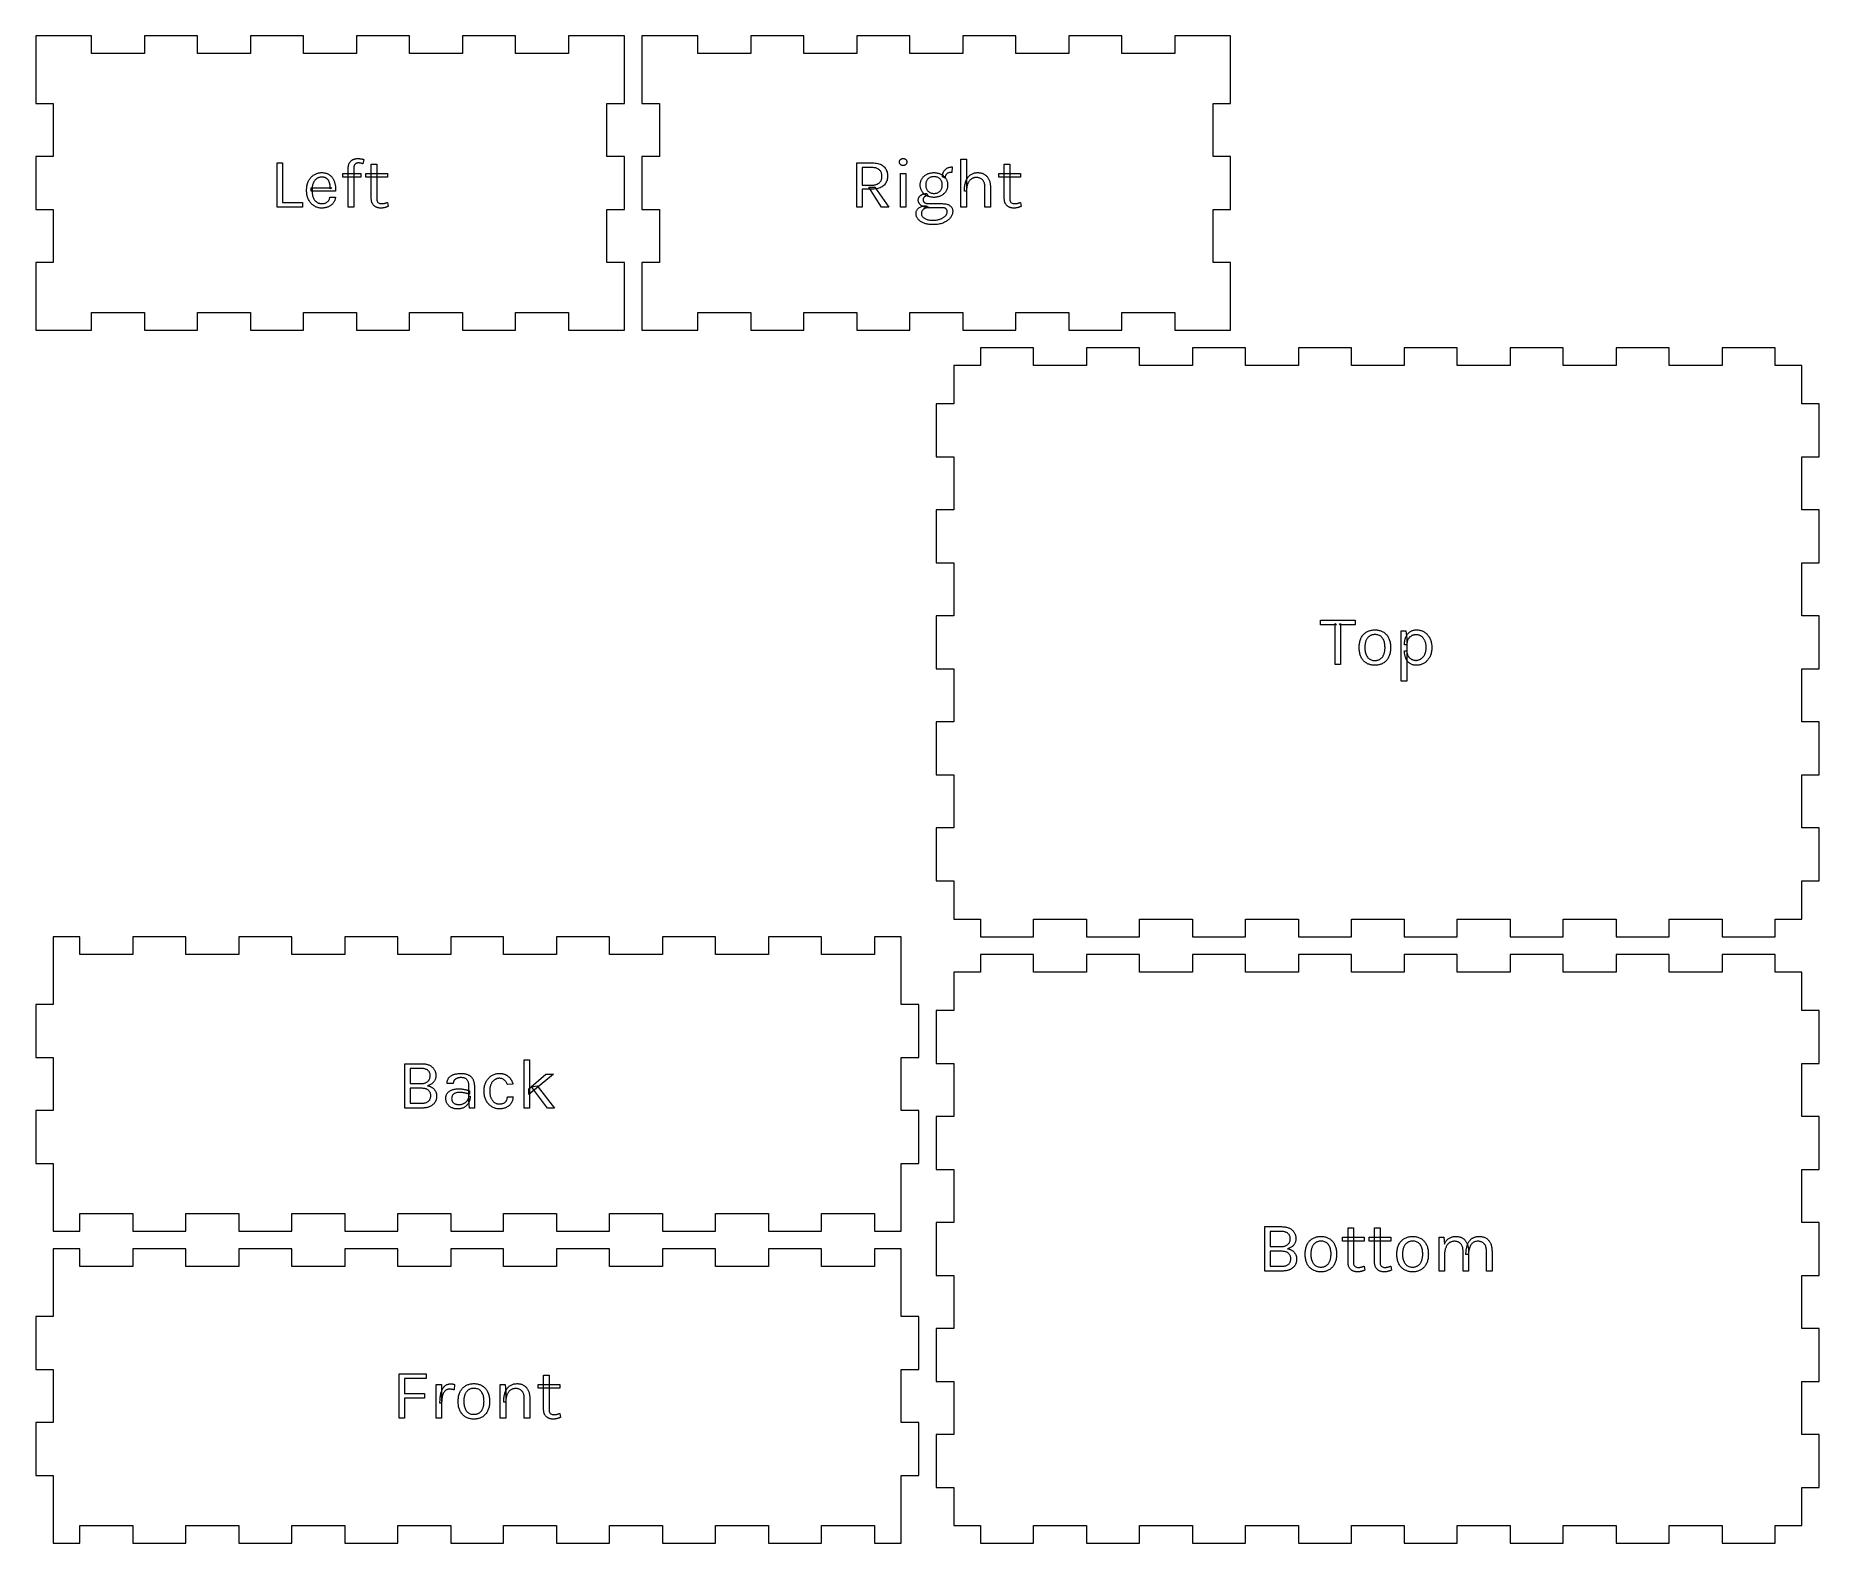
# Model space of a CAD drawing. Extents: x 0 to 303, y 0 to 256.
import ezdxf

# ---------------------------------------------------------------- set-up
doc = ezdxf.new("R2010")
doc.units = 0
doc.layers.get('0').update_dxf_attribs({"lineweight": 0})

msp = doc.modelspace()

# ---------------------------------------------------------------- linework, layer by layer
for p, q in [((3, 256), (0, 256)), ((0, 256), (0, 253)), ((9.5, 256), (3, 256)), ((9.5, 253), (9.5, 256)), ((27.5, 256), (18.5, 256)), ((18.5, 256), (18.5, 253)), ((27.5, 253), (27.5, 256)), ((45.5, 256), (36.5, 256)), ((36.5, 256), (36.5, 253)), ((45.5, 253), (45.5, 256)), ((63.5, 256), (54.5, 256)), ((54.5, 256), (54.5, 253)), ((63.5, 253), (63.5, 256)), ((81.5, 256), (72.5, 256)), ((72.5, 256), (72.5, 253)), ((81.5, 253), (81.5, 256)), ((97, 256), (90.5, 256)), ((90.5, 256), (90.5, 253)), ((100, 256), (97, 256)), ((100, 253), (100, 256)), ((106, 256), (103, 256)), ((103, 256), (103, 253)), ((112.5, 256), (106, 256)), ((112.5, 253), (112.5, 256)), ((130.5, 256), (121.5, 256)), ((121.5, 256), (121.5, 253)), ((130.5, 253), (130.5, 256)), ((148.5, 256), (139.5, 256)), ((139.5, 256), (139.5, 253)), ((148.5, 253), (148.5, 256)), ((166.5, 256), (157.5, 256)), ((157.5, 256), (157.5, 253)), ((166.5, 253), (166.5, 256)), ((184.5, 256), (175.5, 256)), ((175.5, 256), (175.5, 253)), ((184.5, 253), (184.5, 256)), ((200, 256), (193.5, 256)), ((193.5, 256), (193.5, 253)), ((203, 256), (200, 256)), ((203, 253), (203, 256)), ((0, 253), (0, 244.5)), ((18.5, 253), (9.5, 253)), ((36.5, 253), (27.5, 253)), ((54.5, 253), (45.5, 253)), ((72.5, 253), (63.5, 253)), ((90.5, 253), (81.5, 253)), ((100, 244.5), (100, 253)), ((103, 253), (103, 244.5)), ((121.5, 253), (112.5, 253)), ((139.5, 253), (130.5, 253)), ((157.5, 253), (148.5, 253)), ((175.5, 253), (166.5, 253)), ((193.5, 253), (184.5, 253)), ((203, 244.5), (203, 253)), ((0, 244.5), (3, 244.5)), ((3, 244.5), (3, 235.5)), ((97, 235.5), (97, 244.5)), ((97, 244.5), (100, 244.5)), ((103, 244.5), (106, 244.5)), ((106, 244.5), (106, 235.5)), ((200, 235.5), (200, 244.5)), ((200, 244.5), (203, 244.5)), ((3, 235.5), (0, 235.5)), ((0, 235.5), (0, 226.5)), ((41.015, 234.402), (41.951, 234.402)), ((41.015, 226.866), (41.015, 234.402)), ((41.015, 234.402), (41.015, 234.402)), ((41.951, 234.402), (41.951, 227.682)), ((53.099, 233.49), (53.101, 233.602)), ((53.099, 226.866), (53.099, 233.49)), ((53.101, 233.602), (53.108, 233.71)), ((53.108, 233.71), (53.119, 233.813)), ((53.119, 233.813), (53.134, 233.913)), ((53.134, 233.913), (53.154, 234.008)), ((53.154, 234.008), (53.178, 234.099)), ((53.178, 234.099), (53.206, 234.187)), ((53.206, 234.187), (53.239, 234.27)), ((53.239, 234.27), (53.276, 234.348)), ((53.276, 234.348), (53.318, 234.423)), ((53.318, 234.423), (53.363, 234.494)), ((53.363, 234.494), (53.412, 234.561)), ((53.412, 234.561), (53.463, 234.624)), ((53.463, 234.624), (53.517, 234.683)), ((53.517, 234.683), (53.575, 234.739)), ((53.575, 234.739), (53.635, 234.791)), ((53.635, 234.791), (53.698, 234.839)), ((53.698, 234.839), (53.764, 234.883)), ((53.764, 234.883), (53.834, 234.923)), ((53.834, 234.923), (53.906, 234.96)), ((53.906, 234.96), (53.981, 234.993)), ((53.981, 234.993), (54.057, 235.023)), ((54.036, 233.551), (54.035, 233.478)), ((54.035, 233.478), (54.035, 233.478)), ((54.035, 233.478), (54.035, 226.866)), ((54.04, 233.62), (54.036, 233.551)), ((54.046, 233.686), (54.04, 233.62)), ((54.055, 233.748), (54.046, 233.686)), ((54.066, 233.806), (54.055, 233.748)), ((54.057, 235.023), (54.135, 235.049)), ((54.08, 233.862), (54.066, 233.806)), ((54.097, 233.914), (54.08, 233.862)), ((54.116, 233.962), (54.097, 233.914)), ((54.137, 234.007), (54.116, 233.962)), ((54.135, 235.049), (54.215, 235.071)), ((54.161, 234.048), (54.137, 234.007)), ((54.187, 234.086), (54.161, 234.048)), ((54.214, 234.122), (54.187, 234.086)), ((54.243, 234.155), (54.214, 234.122)), ((54.215, 235.071), (54.297, 235.09)), ((54.272, 234.186), (54.243, 234.155)), ((54.303, 234.214), (54.272, 234.186)), ((54.297, 235.09), (54.38, 235.106)), ((54.336, 234.24), (54.303, 234.214)), ((54.37, 234.263), (54.336, 234.24)), ((54.405, 234.284), (54.37, 234.263)), ((54.38, 235.106), (54.465, 235.118)), ((54.441, 234.302), (54.405, 234.284)), ((54.479, 234.318), (54.441, 234.302)), ((54.465, 235.118), (54.552, 235.127)), ((54.517, 234.332), (54.479, 234.318)), ((54.556, 234.344), (54.517, 234.332)), ((54.552, 235.127), (54.641, 235.132)), ((54.594, 234.355), (54.556, 234.344)), ((54.633, 234.364), (54.594, 234.355)), ((54.671, 234.372), (54.633, 234.364)), ((54.641, 235.132), (54.731, 235.134)), ((54.709, 234.378), (54.671, 234.372)), ((54.748, 234.384), (54.709, 234.378)), ((54.731, 235.134), (54.731, 235.134)), ((54.731, 235.134), (54.78, 235.134)), ((54.786, 234.387), (54.748, 234.384)), ((54.78, 235.134), (54.83, 235.133)), ((54.825, 234.389), (54.786, 234.387)), ((54.863, 234.39), (54.825, 234.389)), ((54.83, 235.133), (54.879, 235.131)), ((54.896, 234.39), (54.863, 234.39)), ((54.863, 234.39), (54.863, 234.39)), ((54.879, 235.131), (54.929, 235.128)), ((54.928, 234.389), (54.896, 234.39)), ((54.962, 234.387), (54.928, 234.389)), ((54.929, 235.128), (54.979, 235.125)), ((54.995, 234.384), (54.962, 234.387)), ((54.979, 235.125), (55.029, 235.121)), ((55.029, 234.381), (54.995, 234.384)), ((55.029, 235.121), (55.08, 235.116)), ((55.063, 234.377), (55.029, 234.381)), ((55.097, 234.372), (55.063, 234.377)), ((55.08, 235.116), (55.13, 235.111)), ((55.132, 234.367), (55.097, 234.372)), ((55.13, 235.111), (55.181, 235.105)), ((55.167, 234.361), (55.132, 234.367)), ((55.202, 234.354), (55.167, 234.361)), ((55.181, 235.105), (55.232, 235.098)), ((55.237, 234.346), (55.202, 234.354)), ((55.232, 235.098), (55.283, 235.09)), ((55.273, 234.338), (55.237, 234.346)), ((55.308, 234.329), (55.273, 234.338)), ((55.283, 235.09), (55.334, 235.082)), ((55.344, 234.319), (55.308, 234.329)), ((55.334, 235.082), (55.385, 235.073)), ((55.38, 234.309), (55.344, 234.319)), ((55.415, 234.298), (55.38, 234.309)), ((55.385, 235.073), (55.436, 235.063)), ((55.451, 234.286), (55.415, 234.298)), ((55.436, 235.063), (55.486, 235.053)), ((55.487, 234.273), (55.451, 234.286)), ((55.486, 235.053), (55.537, 235.042)), ((55.523, 234.26), (55.487, 234.273)), ((55.559, 234.246), (55.523, 234.26)), ((55.537, 235.042), (55.588, 235.03)), ((55.739, 234.99), (55.559, 234.246)), ((55.588, 235.03), (55.638, 235.017)), ((55.638, 235.017), (55.689, 235.004)), ((55.689, 235.004), (55.739, 234.99)), ((55.739, 234.99), (55.739, 234.99)), ((57.017, 228.342), (57.017, 234.198)), ((57.017, 234.198), (57.941, 234.198)), ((57.941, 234.198), (57.941, 228.366)), ((100, 235.5), (97, 235.5)), ((100, 226.5), (100, 235.5)), ((106, 235.5), (103, 235.5)), ((103, 235.5), (103, 226.5)), ((139.485, 226.866), (139.485, 234.402)), ((139.485, 234.402), (142.113, 234.402)), ((140.421, 233.598), (140.421, 230.61)), ((142.113, 233.598), (140.421, 233.598)), ((140.421, 233.598), (140.421, 233.598)), ((142.113, 234.402), (142.365, 234.396)), ((142.271, 233.594), (142.113, 233.598)), ((142.113, 233.598), (142.113, 233.598)), ((142.422, 233.582), (142.271, 233.594)), ((142.365, 234.396), (142.604, 234.377)), ((142.564, 233.562), (142.422, 233.582)), ((142.699, 233.534), (142.564, 233.562)), ((142.604, 234.377), (142.831, 234.347)), ((142.826, 233.498), (142.699, 233.534)), ((142.946, 233.453), (142.826, 233.498)), ((142.831, 234.347), (143.045, 234.304)), ((143.057, 233.401), (142.946, 233.453)), ((143.045, 234.304), (143.246, 234.248)), ((143.161, 233.341), (143.057, 233.401)), ((143.258, 233.272), (143.161, 233.341)), ((143.246, 234.248), (143.435, 234.181)), ((143.435, 234.181), (143.612, 234.101)), ((143.612, 234.101), (143.776, 234.008)), ((143.776, 234.008), (143.927, 233.904)), ((143.927, 233.904), (144.066, 233.787)), ((144.066, 233.787), (144.192, 233.66)), ((144.192, 233.66), (144.305, 233.526)), ((144.305, 233.526), (144.404, 233.383)), ((144.404, 233.383), (144.49, 233.233)), ((146.739, 234.558), (146.741, 234.61)), ((146.741, 234.505), (146.739, 234.558)), ((146.739, 234.558), (146.739, 234.558)), ((146.741, 234.61), (146.746, 234.659)), ((146.746, 234.454), (146.741, 234.505)), ((146.746, 234.659), (146.754, 234.707)), ((146.754, 234.405), (146.746, 234.454)), ((146.754, 234.707), (146.766, 234.752)), ((146.766, 234.359), (146.754, 234.405)), ((146.766, 234.752), (146.781, 234.795)), ((146.781, 234.314), (146.766, 234.359)), ((146.781, 234.795), (146.799, 234.836)), ((146.799, 234.272), (146.781, 234.314)), ((146.799, 234.836), (146.821, 234.875)), ((146.821, 234.231), (146.799, 234.272)), ((146.821, 234.875), (146.847, 234.911)), ((146.847, 234.193), (146.821, 234.231)), ((146.847, 234.911), (146.875, 234.946)), ((146.875, 234.157), (146.847, 234.193)), ((146.875, 234.946), (146.907, 234.978)), ((146.907, 234.123), (146.875, 234.157)), ((146.907, 234.978), (146.942, 235.008)), ((146.942, 234.092), (146.907, 234.123)), ((146.942, 235.008), (146.979, 235.034)), ((146.979, 234.064), (146.942, 234.092)), ((146.979, 235.034), (147.019, 235.058)), ((147.019, 234.039), (146.979, 234.064)), ((147.019, 235.058), (147.061, 235.078)), ((147.061, 234.017), (147.019, 234.039)), ((147.061, 235.078), (147.105, 235.095)), ((147.105, 233.999), (147.061, 234.017)), ((147.105, 235.095), (147.152, 235.109)), ((147.152, 233.984), (147.105, 233.999)), ((147.152, 235.109), (147.201, 235.12)), ((147.201, 233.973), (147.152, 233.984)), ((147.201, 235.12), (147.253, 235.128)), ((147.253, 233.965), (147.201, 233.973)), ((147.253, 235.128), (147.307, 235.132)), ((147.307, 233.96), (147.253, 233.965)), ((147.307, 235.132), (147.363, 235.134)), ((147.363, 233.958), (147.307, 233.96)), ((147.363, 235.134), (147.363, 235.134)), ((147.363, 235.134), (147.419, 235.132)), ((147.419, 233.96), (147.363, 233.958)), ((147.363, 233.958), (147.363, 233.958)), ((147.363, 233.958), (147.363, 233.958)), ((147.419, 235.132), (147.473, 235.128)), ((147.473, 233.965), (147.419, 233.96)), ((147.473, 235.128), (147.525, 235.12)), ((147.525, 233.973), (147.473, 233.965)), ((147.525, 235.12), (147.574, 235.109)), ((147.574, 233.984), (147.525, 233.973)), ((147.574, 235.109), (147.621, 235.095)), ((147.621, 233.999), (147.574, 233.984)), ((147.621, 235.095), (147.665, 235.078)), ((147.665, 234.017), (147.621, 233.999)), ((147.665, 235.078), (147.707, 235.058)), ((147.707, 234.039), (147.665, 234.017)), ((147.707, 235.058), (147.747, 235.034)), ((147.747, 234.064), (147.707, 234.039)), ((147.747, 235.034), (147.784, 235.008)), ((147.784, 234.092), (147.747, 234.064)), ((147.784, 235.008), (147.819, 234.978)), ((147.819, 234.123), (147.784, 234.092)), ((147.819, 234.978), (147.851, 234.946)), ((147.851, 234.157), (147.819, 234.123)), ((147.851, 234.946), (147.879, 234.911)), ((147.879, 234.193), (147.851, 234.157)), ((147.879, 234.911), (147.905, 234.875)), ((147.905, 234.231), (147.879, 234.193)), ((147.905, 234.875), (147.927, 234.836)), ((147.927, 234.272), (147.905, 234.231)), ((147.927, 234.836), (147.945, 234.795)), ((147.945, 234.314), (147.927, 234.272)), ((147.945, 234.795), (147.96, 234.752)), ((147.96, 234.359), (147.945, 234.314)), ((147.96, 234.752), (147.972, 234.707)), ((147.972, 234.405), (147.96, 234.359)), ((147.972, 234.707), (147.98, 234.659)), ((147.98, 234.454), (147.972, 234.405)), ((147.98, 234.659), (147.985, 234.61)), ((147.985, 234.505), (147.98, 234.454)), ((147.985, 234.61), (147.987, 234.558)), ((147.987, 234.558), (147.985, 234.505)), ((147.987, 234.558), (147.987, 234.558)), ((154.543, 233.296), (154.605, 233.35)), ((154.605, 233.35), (154.669, 233.401)), ((154.669, 233.401), (154.737, 233.449)), ((154.737, 233.449), (154.809, 233.493)), ((154.809, 233.493), (154.884, 233.533)), ((154.884, 233.533), (154.961, 233.57)), ((154.961, 233.57), (155.041, 233.602)), ((155.041, 233.602), (155.124, 233.629)), ((155.124, 233.629), (155.209, 233.653)), ((155.209, 233.653), (155.298, 233.672)), ((155.298, 233.672), (155.389, 233.687)), ((155.389, 233.687), (155.483, 233.697)), ((155.483, 233.697), (155.58, 233.704)), ((155.58, 233.704), (155.679, 233.706)), ((155.679, 233.706), (155.607, 232.782)), ((155.679, 233.706), (155.679, 233.706)), ((157.185, 226.866), (157.185, 235.05)), ((157.185, 235.05), (158.121, 235.05)), ((158.121, 235.05), (158.121, 226.866)), ((164.547, 228.342), (164.547, 234.198)), ((164.547, 234.198), (165.471, 234.198)), ((165.471, 234.198), (165.471, 228.366)), ((203, 235.5), (200, 235.5)), ((203, 226.5), (203, 235.5)), ((46.055, 230.263), (46.079, 230.433)), ((46.079, 230.433), (46.109, 230.598)), ((46.109, 230.598), (46.146, 230.757)), ((46.146, 230.757), (46.19, 230.911)), ((46.19, 230.911), (46.24, 231.06)), ((46.24, 231.06), (46.297, 231.204)), ((46.297, 231.204), (46.361, 231.342)), ((46.361, 231.342), (46.431, 231.474)), ((46.431, 231.474), (46.505, 231.601)), ((46.505, 231.601), (46.585, 231.72)), ((46.585, 231.72), (46.67, 231.834)), ((46.67, 231.834), (46.759, 231.941)), ((46.759, 231.941), (46.854, 232.042)), ((46.854, 232.042), (46.953, 232.137)), ((46.953, 232.137), (47.058, 232.225)), ((46.978, 230.288), (46.968, 230.185)), ((46.991, 230.389), (46.978, 230.288)), ((47.008, 230.489), (46.991, 230.389)), ((47.028, 230.588), (47.008, 230.489)), ((47.052, 230.685), (47.028, 230.588)), ((47.08, 230.78), (47.052, 230.685)), ((47.058, 232.225), (47.167, 232.307)), ((47.112, 230.874), (47.08, 230.78)), ((47.147, 230.967), (47.112, 230.874)), ((47.186, 231.057), (47.147, 230.967)), ((47.167, 232.307), (47.282, 232.383)), ((47.229, 231.144), (47.186, 231.057)), ((47.275, 231.226), (47.229, 231.144)), ((47.326, 231.306), (47.275, 231.226)), ((47.282, 232.383), (47.401, 232.452)), ((47.38, 231.382), (47.326, 231.306)), ((47.437, 231.454), (47.38, 231.382)), ((47.401, 232.452), (47.523, 232.514)), ((47.499, 231.523), (47.437, 231.454)), ((47.564, 231.588), (47.499, 231.523)), ((47.523, 232.514), (47.648, 232.568)), ((47.632, 231.65), (47.564, 231.588)), ((47.705, 231.708), (47.632, 231.65)), ((47.648, 232.568), (47.776, 232.615)), ((47.781, 231.762), (47.705, 231.708)), ((47.776, 232.615), (47.908, 232.655)), ((47.861, 231.81), (47.781, 231.762)), ((47.944, 231.852), (47.861, 231.81)), ((47.908, 232.655), (48.043, 232.688)), ((48.031, 231.888), (47.944, 231.852)), ((48.122, 231.919), (48.031, 231.888)), ((48.043, 232.688), (48.182, 232.713)), ((48.216, 231.945), (48.122, 231.919)), ((48.182, 232.713), (48.324, 232.731)), ((48.314, 231.965), (48.216, 231.945)), ((48.415, 231.979), (48.314, 231.965)), ((48.324, 232.731), (48.469, 232.742)), ((48.52, 231.987), (48.415, 231.979)), ((48.469, 232.742), (48.617, 232.746)), ((48.629, 231.99), (48.52, 231.987)), ((48.617, 232.746), (48.617, 232.746)), ((48.617, 232.746), (48.746, 232.743)), ((48.715, 231.988), (48.629, 231.99)), ((48.629, 231.99), (48.629, 231.99)), ((48.798, 231.983), (48.715, 231.988)), ((48.746, 232.743), (48.871, 232.735)), ((48.878, 231.974), (48.798, 231.983)), ((48.871, 232.735), (48.992, 232.722)), ((48.954, 231.961), (48.878, 231.974)), ((49.028, 231.945), (48.954, 231.961)), ((48.992, 232.722), (49.109, 232.704)), ((49.098, 231.925), (49.028, 231.945)), ((49.166, 231.902), (49.098, 231.925)), ((49.109, 232.704), (49.223, 232.68)), ((49.23, 231.875), (49.166, 231.902)), ((49.223, 232.68), (49.333, 232.651)), ((49.291, 231.844), (49.23, 231.875)), ((49.349, 231.81), (49.291, 231.844)), ((49.333, 232.651), (49.439, 232.617)), ((49.404, 231.773), (49.349, 231.81)), ((49.457, 231.733), (49.404, 231.773)), ((49.439, 232.617), (49.541, 232.577)), ((49.507, 231.691), (49.457, 231.733)), ((49.554, 231.647), (49.507, 231.691)), ((49.541, 232.577), (49.639, 232.532)), ((49.599, 231.601), (49.554, 231.647)), ((49.642, 231.552), (49.599, 231.601)), ((49.639, 232.532), (49.733, 232.482)), ((49.682, 231.501), (49.642, 231.552)), ((49.72, 231.447), (49.682, 231.501)), ((49.755, 231.391), (49.72, 231.447)), ((49.733, 232.482), (49.824, 232.427)), ((49.787, 231.333), (49.755, 231.391)), ((49.817, 231.273), (49.787, 231.333)), ((49.845, 231.212), (49.817, 231.273)), ((49.824, 232.427), (49.911, 232.369)), ((49.872, 231.15), (49.845, 231.212)), ((49.896, 231.086), (49.872, 231.15)), ((49.918, 231.022), (49.896, 231.086)), ((49.911, 232.369), (49.994, 232.307)), ((49.939, 230.956), (49.918, 231.022)), ((49.957, 230.889), (49.939, 230.956)), ((49.973, 230.821), (49.957, 230.889)), ((49.988, 230.752), (49.973, 230.821)), ((50, 230.682), (49.988, 230.752)), ((49.994, 232.307), (50.074, 232.241)), ((50.011, 230.611), (50, 230.682)), ((50.02, 230.54), (50.011, 230.611)), ((50.027, 230.47), (50.02, 230.54)), ((50.034, 230.399), (50.027, 230.47)), ((50.038, 230.328), (50.034, 230.399)), ((50.041, 230.257), (50.038, 230.328)), ((50.074, 232.241), (50.15, 232.172)), ((50.15, 232.172), (50.223, 232.098)), ((50.223, 232.098), (50.292, 232.021)), ((50.292, 232.021), (50.357, 231.941)), ((50.357, 231.941), (50.419, 231.856)), ((50.419, 231.856), (50.477, 231.768)), ((50.477, 231.768), (50.532, 231.677)), ((50.532, 231.677), (50.583, 231.583)), ((50.583, 231.583), (50.631, 231.487)), ((50.631, 231.487), (50.675, 231.389)), ((50.675, 231.389), (50.716, 231.289)), ((50.716, 231.289), (50.754, 231.186)), ((50.754, 231.186), (50.788, 231.081)), ((50.788, 231.081), (50.819, 230.973)), ((50.819, 230.973), (50.846, 230.863)), ((50.846, 230.863), (50.87, 230.751)), ((50.87, 230.751), (50.891, 230.637)), ((50.891, 230.637), (50.908, 230.523)), ((50.908, 230.523), (50.922, 230.407)), ((50.922, 230.407), (50.933, 230.291)), ((50.933, 230.291), (50.941, 230.174)), ((52.163, 231.954), (52.163, 232.602)), ((52.163, 232.602), (55.223, 232.602)), ((55.223, 231.954), (52.163, 231.954)), ((55.223, 232.602), (55.223, 231.954)), ((55.223, 231.954), (55.223, 231.954)), ((56.093, 231.954), (56.093, 232.602)), ((56.093, 232.602), (59.753, 232.602)), ((59.753, 231.954), (56.093, 231.954)), ((59.753, 232.602), (59.753, 231.954)), ((59.753, 231.954), (59.753, 231.954)), ((140.421, 230.61), (142.041, 230.61)), ((143.709, 226.866), (141.549, 230.286)), ((141.549, 230.286), (142.569, 230.286)), ((142.041, 230.61), (142.206, 230.614)), ((142.206, 230.614), (142.363, 230.627)), ((142.363, 230.627), (142.512, 230.648)), ((142.512, 230.648), (142.653, 230.677)), ((142.569, 230.286), (144.921, 226.866)), ((142.653, 230.677), (142.786, 230.714)), ((142.786, 230.714), (142.91, 230.76)), ((142.91, 230.76), (143.027, 230.814)), ((143.027, 230.814), (143.135, 230.877)), ((143.135, 230.877), (143.236, 230.948)), ((143.236, 230.948), (143.328, 231.027)), ((143.346, 233.196), (143.258, 233.272)), ((143.328, 231.027), (143.412, 231.113)), ((143.426, 233.113), (143.346, 233.196)), ((143.412, 231.113), (143.487, 231.204)), ((143.498, 233.024), (143.426, 233.113)), ((143.487, 231.204), (143.553, 231.3)), ((143.562, 232.929), (143.498, 233.024)), ((143.553, 231.3), (143.61, 231.4)), ((143.617, 232.829), (143.562, 232.929)), ((143.61, 231.4), (143.659, 231.506)), ((143.776, 230.344), (143.612, 230.251)), ((143.663, 232.724), (143.617, 232.829)), ((143.659, 231.506), (143.698, 231.617)), ((143.701, 232.612), (143.663, 232.724)), ((143.698, 231.617), (143.729, 231.733)), ((143.731, 232.495), (143.701, 232.612)), ((143.729, 231.733), (143.751, 231.854)), ((143.752, 232.372), (143.731, 232.495)), ((143.751, 231.854), (143.765, 231.979)), ((143.765, 232.244), (143.752, 232.372)), ((143.769, 232.11), (143.765, 232.244)), ((143.765, 231.979), (143.769, 232.11)), ((143.769, 232.11), (143.769, 232.11)), ((143.927, 230.448), (143.776, 230.344)), ((144.066, 230.565), (143.927, 230.448)), ((144.192, 230.692), (144.066, 230.565)), ((144.305, 230.826), (144.192, 230.692)), ((144.404, 230.968), (144.305, 230.826)), ((144.49, 231.117), (144.404, 230.968)), ((144.49, 233.233), (144.563, 233.075)), ((144.563, 231.274), (144.49, 231.117)), ((144.563, 233.075), (144.623, 232.91)), ((144.623, 231.438), (144.563, 231.274)), ((144.623, 232.91), (144.669, 232.736)), ((144.669, 231.61), (144.623, 231.438)), ((144.669, 232.736), (144.702, 232.555)), ((144.702, 231.789), (144.669, 231.61)), ((144.702, 232.555), (144.722, 232.367)), ((144.722, 231.976), (144.702, 231.789)), ((144.722, 232.367), (144.729, 232.17)), ((144.729, 232.17), (144.722, 231.976)), ((144.729, 232.17), (144.729, 232.17)), ((146.895, 226.866), (146.895, 232.614)), ((146.895, 232.614), (147.831, 232.614)), ((147.831, 232.614), (147.831, 226.866)), ((150.267, 230.646), (150.27, 230.77)), ((150.27, 230.523), (150.267, 230.646)), ((150.267, 230.646), (150.267, 230.646)), ((150.27, 230.77), (150.279, 230.892)), ((150.279, 230.402), (150.27, 230.523)), ((150.279, 230.892), (150.295, 231.01)), ((150.295, 230.285), (150.279, 230.402)), ((150.295, 231.01), (150.316, 231.125)), ((150.316, 230.171), (150.295, 230.285)), ((150.316, 231.125), (150.344, 231.237)), ((150.344, 231.237), (150.378, 231.346)), ((150.378, 231.346), (150.418, 231.452)), ((150.418, 231.452), (150.465, 231.554)), ((150.465, 231.554), (150.517, 231.654)), ((150.517, 231.654), (150.576, 231.75)), ((150.576, 231.75), (150.64, 231.843)), ((150.64, 231.843), (150.708, 231.931)), ((150.708, 231.931), (150.781, 232.015)), ((150.781, 232.015), (150.859, 232.095)), ((150.859, 232.095), (150.94, 232.171)), ((150.94, 232.171), (151.027, 232.242)), ((151.027, 232.242), (151.117, 232.309)), ((151.117, 232.309), (151.212, 232.372)), ((151.207, 230.77), (151.203, 230.646)), ((151.203, 230.646), (151.203, 230.646)), ((151.203, 230.646), (151.207, 230.526)), ((151.218, 230.889), (151.207, 230.77)), ((151.207, 230.526), (151.218, 230.409)), ((151.212, 232.372), (151.312, 232.431)), ((151.237, 231.003), (151.218, 230.889)), ((151.218, 230.409), (151.237, 230.297)), ((151.263, 231.112), (151.237, 231.003)), ((151.237, 230.297), (151.263, 230.189)), ((151.297, 231.217), (151.263, 231.112)), ((151.338, 231.317), (151.297, 231.217)), ((151.312, 232.431), (151.416, 232.485)), ((151.387, 231.412), (151.338, 231.317)), ((151.443, 231.502), (151.387, 231.412)), ((151.416, 232.485), (151.523, 232.535)), ((151.507, 231.588), (151.443, 231.502)), ((151.578, 231.669), (151.507, 231.588)), ((151.523, 232.535), (151.634, 232.579)), ((151.656, 231.744), (151.578, 231.669)), ((151.634, 232.579), (151.746, 232.618)), ((151.739, 231.81), (151.656, 231.744)), ((151.828, 231.869), (151.739, 231.81)), ((151.746, 232.618), (151.861, 232.652)), ((151.923, 231.921), (151.828, 231.869)), ((151.861, 232.652), (151.979, 232.681)), ((152.023, 231.964), (151.923, 231.921)), ((151.979, 232.681), (152.1, 232.704)), ((152.128, 231.999), (152.023, 231.964)), ((152.1, 232.704), (152.223, 232.723)), ((152.24, 232.027), (152.128, 231.999)), ((152.223, 232.723), (152.348, 232.736)), ((152.357, 232.046), (152.24, 232.027)), ((152.348, 232.736), (152.476, 232.743)), ((152.479, 232.058), (152.357, 232.046)), ((152.476, 232.743), (152.607, 232.746)), ((152.607, 232.062), (152.479, 232.058)), ((152.607, 232.746), (152.607, 232.746)), ((152.607, 232.746), (152.734, 232.743)), ((152.736, 232.058), (152.607, 232.062)), ((152.607, 232.062), (152.607, 232.062)), ((152.734, 232.743), (152.859, 232.736)), ((152.859, 232.046), (152.736, 232.058)), ((152.859, 232.736), (152.982, 232.723)), ((152.977, 232.027), (152.859, 232.046)), ((153.088, 231.999), (152.977, 232.027)), ((152.982, 232.723), (153.102, 232.704)), ((153.194, 231.964), (153.088, 231.999)), ((153.102, 232.704), (153.22, 232.681)), ((153.293, 231.921), (153.194, 231.964)), ((153.22, 232.681), (153.335, 232.652)), ((153.387, 231.869), (153.293, 231.921)), ((153.335, 232.652), (153.448, 232.618)), ((153.475, 231.81), (153.387, 231.869)), ((153.448, 232.618), (153.559, 232.579)), ((153.557, 231.744), (153.475, 231.81)), ((153.633, 231.669), (153.557, 231.744)), ((153.559, 232.579), (153.668, 232.535)), ((153.703, 231.588), (153.633, 231.669)), ((153.668, 232.535), (153.774, 232.485)), ((153.765, 231.502), (153.703, 231.588)), ((153.82, 231.412), (153.765, 231.502)), ((153.774, 232.485), (153.877, 232.431)), ((153.867, 231.317), (153.82, 231.412)), ((153.907, 231.217), (153.867, 231.317)), ((153.877, 232.431), (153.975, 232.372)), ((153.94, 231.112), (153.907, 231.217)), ((153.966, 231.003), (153.94, 231.112)), ((153.94, 230.189), (153.966, 230.297)), ((153.984, 230.889), (153.966, 231.003)), ((153.966, 230.297), (153.984, 230.409)), ((153.975, 232.372), (154.07, 232.309)), ((153.995, 230.77), (153.984, 230.889)), ((153.984, 230.409), (153.995, 230.526)), ((153.999, 230.646), (153.995, 230.77)), ((153.995, 230.526), (153.999, 230.646)), ((153.999, 230.646), (153.999, 230.646)), ((154.047, 232.014), (154.049, 232.114)), ((154.491, 231.834), (154.047, 232.014)), ((154.049, 232.114), (154.055, 232.211)), ((154.055, 232.211), (154.065, 232.305)), ((154.065, 232.305), (154.079, 232.398)), ((154.07, 232.309), (154.16, 232.242)), ((154.079, 232.398), (154.096, 232.487)), ((154.096, 232.487), (154.118, 232.575)), ((154.118, 232.575), (154.144, 232.659)), ((154.144, 232.659), (154.174, 232.742)), ((154.16, 232.242), (154.246, 232.171)), ((154.174, 232.742), (154.207, 232.822)), ((154.207, 232.822), (154.245, 232.899)), ((154.245, 232.899), (154.286, 232.974)), ((154.246, 232.171), (154.327, 232.095)), ((154.286, 232.974), (154.331, 233.045)), ((154.327, 232.095), (154.405, 232.015)), ((154.331, 233.045), (154.379, 233.112)), ((154.379, 233.112), (154.43, 233.177)), ((154.405, 232.015), (154.478, 231.931)), ((154.43, 233.177), (154.485, 233.238)), ((154.478, 231.931), (154.546, 231.843)), ((154.485, 233.238), (154.543, 233.296)), ((154.494, 231.929), (154.491, 231.834)), ((154.491, 231.834), (154.491, 231.834)), ((154.491, 231.834), (154.491, 231.834)), ((154.503, 232.018), (154.494, 231.929)), ((154.517, 232.103), (154.503, 232.018)), ((154.537, 232.182), (154.517, 232.103)), ((154.563, 232.256), (154.537, 232.182)), ((154.546, 231.843), (154.611, 231.75)), ((154.595, 232.325), (154.563, 232.256)), ((154.632, 232.389), (154.595, 232.325)), ((154.611, 231.75), (154.67, 231.654)), ((154.675, 232.448), (154.632, 232.389)), ((154.67, 231.654), (154.723, 231.554)), ((154.724, 232.502), (154.675, 232.448)), ((154.723, 231.554), (154.77, 231.452)), ((154.779, 232.551), (154.724, 232.502)), ((154.77, 231.452), (154.811, 231.346)), ((154.839, 232.595), (154.779, 232.551)), ((154.811, 231.346), (154.845, 231.237)), ((154.904, 232.634), (154.839, 232.595)), ((154.845, 231.237), (154.873, 231.125)), ((154.873, 231.125), (154.895, 231.01)), ((154.895, 230.285), (154.873, 230.171)), ((154.895, 231.01), (154.911, 230.892)), ((154.911, 230.402), (154.895, 230.285)), ((154.974, 232.669), (154.904, 232.634)), ((154.911, 230.892), (154.92, 230.77)), ((154.92, 230.523), (154.911, 230.402)), ((154.92, 230.77), (154.923, 230.646)), ((154.923, 230.646), (154.92, 230.523)), ((154.923, 230.646), (154.923, 230.646)), ((155.05, 232.699), (154.974, 232.669)), ((155.13, 232.724), (155.05, 232.699)), ((155.215, 232.745), (155.13, 232.724)), ((155.306, 232.761), (155.215, 232.745)), ((155.401, 232.773), (155.306, 232.761)), ((155.502, 232.78), (155.401, 232.773)), ((155.607, 232.782), (155.502, 232.78)), ((157.785, 230.153), (157.803, 230.333)), ((157.803, 230.333), (157.827, 230.506)), ((157.827, 230.506), (157.856, 230.675)), ((157.856, 230.675), (157.89, 230.837)), ((157.89, 230.837), (157.93, 230.993)), ((157.93, 230.993), (157.975, 231.143)), ((157.975, 231.143), (158.025, 231.288)), ((158.025, 231.288), (158.08, 231.426)), ((158.08, 231.426), (158.14, 231.558)), ((158.14, 231.558), (158.205, 231.683)), ((158.194, 230.377), (158.172, 230.254)), ((158.221, 230.496), (158.194, 230.377)), ((158.205, 231.683), (158.275, 231.801)), ((158.252, 230.611), (158.221, 230.496)), ((158.286, 230.722), (158.252, 230.611)), ((158.275, 231.801), (158.35, 231.913)), ((158.325, 230.829), (158.286, 230.722)), ((158.368, 230.932), (158.325, 230.829)), ((158.35, 231.913), (158.429, 232.018)), ((158.414, 231.029), (158.368, 230.932)), ((158.463, 231.122), (158.414, 231.029)), ((158.429, 232.018), (158.514, 232.116)), ((158.516, 231.21), (158.463, 231.122)), ((158.514, 232.116), (158.603, 232.208)), ((158.572, 231.293), (158.516, 231.21)), ((158.632, 231.372), (158.572, 231.293)), ((158.603, 232.208), (158.697, 232.293)), ((158.696, 231.445), (158.632, 231.372)), ((158.763, 231.513), (158.696, 231.445)), ((158.697, 232.293), (158.796, 232.371)), ((158.833, 231.577), (158.763, 231.513)), ((158.796, 232.371), (158.9, 232.442)), ((158.907, 231.636), (158.833, 231.577)), ((158.9, 232.442), (159.008, 232.506)), ((158.984, 231.69), (158.907, 231.636)), ((159.064, 231.738), (158.984, 231.69)), ((159.008, 232.506), (159.12, 232.562)), ((159.146, 231.78), (159.064, 231.738)), ((159.12, 232.562), (159.237, 232.611)), ((159.231, 231.816), (159.146, 231.78)), ((159.32, 231.847), (159.231, 231.816)), ((159.237, 232.611), (159.358, 232.652)), ((159.41, 231.873), (159.32, 231.847)), ((159.358, 232.652), (159.483, 232.686)), ((159.504, 231.893), (159.41, 231.873)), ((159.483, 232.686), (159.613, 232.712)), ((159.6, 231.907), (159.504, 231.893)), ((159.699, 231.915), (159.6, 231.907)), ((159.613, 232.712), (159.747, 232.731)), ((159.801, 231.918), (159.699, 231.915)), ((159.747, 232.731), (159.886, 232.742)), ((159.934, 231.914), (159.801, 231.918)), ((159.801, 231.918), (159.801, 231.918)), ((159.886, 232.742), (160.029, 232.746)), ((160.061, 231.901), (159.934, 231.914)), ((160.029, 232.746), (160.029, 232.746)), ((160.029, 232.746), (160.163, 232.743)), ((160.182, 231.879), (160.061, 231.901)), ((160.163, 232.743), (160.292, 232.734)), ((160.298, 231.849), (160.182, 231.879)), ((160.292, 232.734), (160.418, 232.719)), ((160.408, 231.811), (160.298, 231.849)), ((160.512, 231.764), (160.408, 231.811)), ((160.418, 232.719), (160.54, 232.698)), ((160.611, 231.708), (160.512, 231.764)), ((160.54, 232.698), (160.658, 232.67)), ((160.703, 231.643), (160.611, 231.708)), ((160.658, 232.67), (160.772, 232.637)), ((160.791, 231.571), (160.703, 231.643)), ((160.772, 232.637), (160.883, 232.598)), ((160.872, 231.489), (160.791, 231.571)), ((160.947, 231.399), (160.872, 231.489)), ((160.883, 232.598), (160.989, 232.552)), ((161.013, 231.302), (160.947, 231.399)), ((160.989, 232.552), (161.091, 232.501)), ((161.072, 231.196), (161.013, 231.302)), ((161.124, 231.083), (161.072, 231.196)), ((161.091, 232.501), (161.19, 232.443)), ((161.167, 230.962), (161.124, 231.083)), ((161.202, 230.833), (161.167, 230.962)), ((161.19, 232.443), (161.284, 232.38)), ((161.23, 230.696), (161.202, 230.833)), ((161.249, 230.551), (161.23, 230.696)), ((161.261, 230.398), (161.249, 230.551)), ((161.265, 230.238), (161.261, 230.398)), ((161.284, 232.38), (161.374, 232.311)), ((161.374, 232.311), (161.46, 232.238)), ((161.46, 232.238), (161.54, 232.159)), ((161.54, 232.159), (161.617, 232.075)), ((161.617, 232.075), (161.689, 231.985)), ((161.689, 231.985), (161.756, 231.891)), ((161.756, 231.891), (161.819, 231.791)), ((161.819, 231.791), (161.877, 231.686)), ((161.877, 231.686), (161.931, 231.576)), ((161.931, 231.576), (161.98, 231.461)), ((161.98, 231.461), (162.024, 231.342)), ((162.024, 231.342), (162.063, 231.219)), ((162.063, 231.219), (162.096, 231.091)), ((162.096, 231.091), (162.125, 230.959)), ((162.125, 230.959), (162.148, 230.824)), ((162.148, 230.824), (162.166, 230.684)), ((162.166, 230.684), (162.179, 230.539)), ((162.179, 230.539), (162.186, 230.391)), ((162.186, 230.391), (162.189, 230.238)), ((163.623, 231.954), (163.623, 232.602)), ((163.623, 232.602), (167.283, 232.602)), ((167.283, 231.954), (163.623, 231.954)), ((167.283, 232.602), (167.283, 231.954)), ((167.283, 231.954), (167.283, 231.954)), ((41.951, 227.682), (45.311, 227.682)), ((45.311, 227.682), (45.311, 226.866)), ((46.025, 229.722), (46.028, 229.908)), ((46.028, 229.548), (46.025, 229.722)), ((46.025, 229.722), (46.025, 229.722)), ((46.028, 229.908), (46.038, 230.088)), ((46.039, 229.377), (46.028, 229.548)), ((46.038, 230.088), (46.055, 230.263)), ((46.056, 229.211), (46.039, 229.377)), ((46.079, 229.049), (46.056, 229.211)), ((46.11, 228.891), (46.079, 229.049)), ((46.147, 228.737), (46.11, 228.891)), ((46.191, 228.587), (46.147, 228.737)), ((46.242, 228.441), (46.191, 228.587)), ((46.3, 228.3), (46.242, 228.441)), ((46.364, 228.162), (46.3, 228.3)), ((46.434, 228.029), (46.364, 228.162)), ((46.509, 227.903), (46.434, 228.029)), ((46.59, 227.782), (46.509, 227.903)), ((46.675, 227.667), (46.59, 227.782)), ((46.764, 227.558), (46.675, 227.667)), ((46.859, 227.455), (46.764, 227.558)), ((46.781, 229.578), (46.781, 230.154)), ((46.781, 230.154), (50.315, 230.154)), ((50.933, 229.578), (46.781, 229.578)), ((46.959, 227.358), (46.859, 227.455)), ((47.064, 227.267), (46.959, 227.358)), ((46.963, 230.08), (46.961, 229.974)), ((46.961, 229.974), (46.961, 229.974)), ((46.961, 229.974), (46.961, 229.59)), ((46.961, 229.59), (46.963, 229.471)), ((46.968, 230.185), (46.963, 230.08)), ((46.963, 229.471), (46.968, 229.355)), ((46.968, 229.355), (46.977, 229.241)), ((46.977, 229.241), (46.99, 229.13)), ((46.99, 229.13), (47.007, 229.022)), ((47.007, 229.022), (47.027, 228.915)), ((47.027, 228.915), (47.051, 228.812)), ((47.051, 228.812), (47.078, 228.711)), ((47.173, 227.182), (47.064, 227.267)), ((47.078, 228.711), (47.109, 228.612)), ((47.109, 228.612), (47.144, 228.516)), ((47.144, 228.516), (47.182, 228.423)), ((47.182, 228.423), (47.225, 228.334)), ((47.225, 228.334), (47.27, 228.249)), ((47.27, 228.249), (47.32, 228.168)), ((47.32, 228.168), (47.373, 228.091)), ((47.373, 228.091), (47.429, 228.018)), ((47.429, 228.018), (47.49, 227.949)), ((47.49, 227.949), (47.554, 227.884)), ((47.554, 227.884), (47.622, 227.823)), ((47.622, 227.823), (47.693, 227.766)), ((47.693, 227.766), (47.768, 227.714)), ((47.768, 227.714), (47.847, 227.667)), ((47.847, 227.667), (47.93, 227.625)), ((47.93, 227.625), (48.017, 227.589)), ((48.017, 227.589), (48.107, 227.559)), ((48.107, 227.559), (48.201, 227.534)), ((48.201, 227.534), (48.299, 227.515)), ((48.299, 227.515), (48.401, 227.501)), ((48.401, 227.501), (48.507, 227.493)), ((48.507, 227.493), (48.617, 227.49)), ((48.617, 227.49), (48.727, 227.493)), ((48.617, 227.49), (48.617, 227.49)), ((48.727, 227.493), (48.832, 227.501)), ((48.832, 227.501), (48.934, 227.514)), ((48.934, 227.514), (49.032, 227.533)), ((49.032, 227.533), (49.126, 227.558)), ((49.126, 227.558), (49.215, 227.587)), ((49.215, 227.587), (49.301, 227.622)), ((49.301, 227.622), (49.383, 227.663)), ((49.383, 227.663), (49.461, 227.709)), ((49.461, 227.709), (49.535, 227.76)), ((49.535, 227.76), (49.604, 227.817)), ((49.604, 227.817), (49.668, 227.878)), ((49.668, 227.878), (49.726, 227.945)), ((49.726, 227.945), (49.778, 228.017)), ((49.778, 228.017), (49.825, 228.095)), ((49.825, 228.095), (49.865, 228.177)), ((49.865, 228.177), (49.901, 228.264)), ((49.901, 228.264), (49.931, 228.357)), ((49.931, 228.357), (49.955, 228.455)), ((49.955, 228.455), (49.973, 228.558)), ((49.973, 228.558), (49.973, 228.558)), ((49.973, 228.558), (50.945, 228.558)), ((50.315, 230.154), (50.039, 229.974)), ((50.039, 229.974), (50.042, 230.045)), ((50.043, 230.186), (50.041, 230.257)), ((50.042, 230.045), (50.043, 230.116)), ((50.043, 230.116), (50.043, 230.186)), ((50.255, 227.278), (50.175, 227.213)), ((50.331, 227.347), (50.255, 227.278)), ((50.403, 227.42), (50.331, 227.347)), ((50.472, 227.497), (50.403, 227.42)), ((50.537, 227.577), (50.472, 227.497)), ((50.598, 227.661), (50.537, 227.577)), ((50.655, 227.748), (50.598, 227.661)), ((50.707, 227.838), (50.655, 227.748)), ((50.755, 227.931), (50.707, 227.838)), ((50.798, 228.028), (50.755, 227.931)), ((50.837, 228.127), (50.798, 228.028)), ((50.87, 228.23), (50.837, 228.127)), ((50.9, 228.336), (50.87, 228.23)), ((50.925, 228.446), (50.9, 228.336)), ((50.945, 228.558), (50.925, 228.446)), ((50.941, 229.699), (50.933, 229.578)), ((50.933, 229.578), (50.933, 229.578)), ((50.941, 230.174), (50.946, 230.057)), ((50.946, 229.819), (50.941, 229.699)), ((50.946, 230.057), (50.947, 229.938)), ((50.947, 229.938), (50.946, 229.819)), ((57.019, 228.236), (57.017, 228.342)), ((57.017, 228.342), (57.017, 228.342)), ((57.026, 228.133), (57.019, 228.236)), ((57.036, 228.034), (57.026, 228.133)), ((57.052, 227.939), (57.036, 228.034)), ((57.071, 227.847), (57.052, 227.939)), ((57.095, 227.759), (57.071, 227.847)), ((57.123, 227.674), (57.095, 227.759)), ((57.155, 227.593), (57.123, 227.674)), ((57.192, 227.516), (57.155, 227.593)), ((57.233, 227.442), (57.192, 227.516)), ((57.278, 227.372), (57.233, 227.442)), ((57.326, 227.305), (57.278, 227.372)), ((57.377, 227.242), (57.326, 227.305)), ((57.941, 228.366), (57.949, 228.197)), ((57.949, 228.197), (57.974, 228.046)), ((57.974, 228.046), (58.016, 227.913)), ((58.016, 227.913), (58.073, 227.798)), ((58.073, 227.798), (58.148, 227.7)), ((58.148, 227.7), (58.239, 227.62)), ((58.239, 227.62), (58.347, 227.558)), ((58.347, 227.558), (58.471, 227.514)), ((58.471, 227.514), (58.612, 227.487)), ((58.612, 227.487), (58.769, 227.478)), ((58.769, 227.478), (58.818, 227.479)), ((58.769, 227.478), (58.769, 227.478)), ((58.818, 227.479), (58.867, 227.48)), ((58.867, 227.48), (58.915, 227.483)), ((58.915, 227.483), (58.963, 227.487)), ((58.963, 227.487), (59.011, 227.492)), ((59.011, 227.492), (59.059, 227.497)), ((59.059, 227.497), (59.106, 227.504)), ((59.106, 227.504), (59.153, 227.513)), ((59.153, 227.513), (59.2, 227.522)), ((59.2, 227.522), (59.246, 227.532)), ((59.246, 227.532), (59.293, 227.543)), ((59.293, 227.543), (59.341, 227.556)), ((59.341, 227.556), (59.39, 227.569)), ((59.39, 227.569), (59.44, 227.584)), ((59.44, 227.584), (59.491, 227.6)), ((59.491, 227.6), (59.544, 227.616)), ((59.544, 227.616), (59.597, 227.634)), ((59.597, 227.634), (59.652, 227.653)), ((59.652, 227.653), (59.708, 227.673)), ((59.708, 227.673), (59.765, 227.694)), ((59.765, 227.694), (59.765, 227.694)), ((59.765, 227.694), (59.897, 227.022)), ((142.113, 229.95), (140.421, 229.95)), ((140.421, 229.95), (140.421, 226.866)), ((142.365, 229.956), (142.113, 229.95)), ((142.113, 229.95), (142.113, 229.95)), ((142.604, 229.975), (142.365, 229.956)), ((142.831, 230.005), (142.604, 229.975)), ((143.045, 230.048), (142.831, 230.005)), ((143.246, 230.104), (143.045, 230.048)), ((143.435, 230.171), (143.246, 230.104)), ((143.612, 230.251), (143.435, 230.171)), ((149.931, 228.066), (149.933, 228.137)), ((149.933, 227.998), (149.931, 228.066)), ((149.931, 228.066), (149.931, 228.066)), ((149.933, 228.137), (149.939, 228.206)), ((149.94, 227.931), (149.933, 227.998)), ((149.939, 228.206), (149.949, 228.272)), ((149.952, 227.866), (149.94, 227.931)), ((149.949, 228.272), (149.964, 228.337)), ((149.967, 227.801), (149.952, 227.866)), ((149.964, 228.337), (149.982, 228.399)), ((149.988, 227.738), (149.967, 227.801)), ((149.982, 228.399), (150.004, 228.459)), ((150.013, 227.675), (149.988, 227.738)), ((150.004, 228.459), (150.031, 228.517)), ((150.043, 227.614), (150.013, 227.675)), ((150.031, 228.517), (150.062, 228.573)), ((150.077, 227.553), (150.043, 227.614)), ((150.062, 228.573), (150.096, 228.627)), ((150.116, 227.494), (150.077, 227.553)), ((150.096, 228.627), (150.135, 228.678)), ((150.159, 227.436), (150.116, 227.494)), ((150.135, 228.678), (150.177, 228.727)), ((150.207, 227.38), (150.159, 227.436)), ((150.177, 228.727), (150.222, 228.774)), ((150.258, 227.325), (150.207, 227.38)), ((150.222, 228.774), (150.268, 228.818)), ((150.313, 227.273), (150.258, 227.325)), ((150.268, 228.818), (150.318, 228.86)), ((150.373, 227.223), (150.313, 227.273)), ((150.344, 230.059), (150.316, 230.171)), ((150.318, 228.86), (150.37, 228.9)), ((150.378, 229.951), (150.344, 230.059)), ((150.37, 228.9), (150.424, 228.937)), ((150.418, 229.846), (150.378, 229.951)), ((150.465, 229.744), (150.418, 229.846)), ((150.424, 228.937), (150.481, 228.972)), ((150.517, 229.644), (150.465, 229.744)), ((150.481, 228.972), (150.54, 229.004)), ((150.576, 229.548), (150.517, 229.644)), ((150.54, 229.004), (150.602, 229.034)), ((150.64, 229.455), (150.576, 229.548)), ((150.602, 229.034), (150.666, 229.062)), ((150.708, 229.367), (150.64, 229.455)), ((150.666, 229.062), (150.732, 229.087)), ((150.781, 229.282), (150.708, 229.367)), ((150.732, 229.087), (150.799, 229.11)), ((150.76, 228.173), (150.759, 228.126)), ((150.759, 228.126), (150.759, 228.126)), ((150.759, 228.126), (150.761, 228.072)), ((150.764, 228.219), (150.76, 228.173)), ((150.761, 228.072), (150.768, 228.019)), ((150.77, 228.263), (150.764, 228.219)), ((150.768, 228.019), (150.78, 227.969)), ((150.779, 228.305), (150.77, 228.263)), ((150.79, 228.346), (150.779, 228.305)), ((150.78, 227.969), (150.795, 227.92)), ((150.859, 229.202), (150.781, 229.282)), ((150.803, 228.385), (150.79, 228.346)), ((150.795, 227.92), (150.816, 227.873)), ((150.799, 229.11), (150.867, 229.129)), ((150.819, 228.422), (150.803, 228.385)), ((150.816, 227.873), (150.841, 227.827)), ((150.838, 228.458), (150.819, 228.422)), ((150.859, 228.492), (150.838, 228.458)), ((150.841, 227.827), (150.871, 227.784)), ((150.94, 229.126), (150.859, 229.202)), ((150.882, 228.525), (150.859, 228.492)), ((150.867, 229.129), (150.936, 229.146)), ((150.871, 227.784), (150.905, 227.742)), ((150.907, 228.556), (150.882, 228.525)), ((150.905, 227.742), (150.944, 227.702)), ((150.934, 228.585), (150.907, 228.556)), ((150.961, 228.613), (150.934, 228.585)), ((150.936, 229.146), (151.006, 229.161)), ((151.027, 229.055), (150.94, 229.126)), ((150.944, 227.702), (150.987, 227.664)), ((150.99, 228.64), (150.961, 228.613)), ((150.987, 227.664), (151.036, 227.629)), ((151.02, 228.665), (150.99, 228.64)), ((151.006, 229.161), (151.077, 229.173)), ((151.051, 228.688), (151.02, 228.665)), ((151.117, 228.987), (151.027, 229.055)), ((151.036, 227.629), (151.093, 227.597)), ((151.084, 228.709), (151.051, 228.688)), ((151.077, 229.173), (151.149, 229.182)), ((151.117, 228.729), (151.084, 228.709)), ((151.093, 227.597), (151.157, 227.569)), ((151.212, 228.924), (151.117, 228.987)), ((151.152, 228.748), (151.117, 228.729)), ((151.149, 229.182), (151.222, 229.189)), ((151.188, 228.765), (151.152, 228.748)), ((151.157, 227.569), (151.229, 227.545)), ((151.225, 228.78), (151.188, 228.765)), ((151.312, 228.865), (151.212, 228.924)), ((151.222, 229.189), (151.296, 229.193)), ((151.261, 228.794), (151.225, 228.78)), ((151.229, 227.545), (151.308, 227.524)), ((151.298, 228.806), (151.261, 228.794)), ((151.263, 230.189), (151.297, 230.085)), ((151.296, 229.193), (151.371, 229.194)), ((151.297, 230.085), (151.338, 229.985)), ((151.334, 228.817), (151.298, 228.806)), ((151.308, 227.524), (151.395, 227.508)), ((151.416, 228.81), (151.312, 228.865)), ((151.37, 228.826), (151.334, 228.817)), ((151.338, 229.985), (151.387, 229.889)), ((151.407, 228.833), (151.37, 228.826)), ((151.371, 229.194), (151.371, 229.194)), ((151.371, 229.194), (151.551, 228.846)), ((151.387, 229.889), (151.443, 229.797)), ((151.395, 227.508), (151.488, 227.495)), ((151.443, 228.839), (151.407, 228.833)), ((151.523, 228.76), (151.416, 228.81)), ((151.443, 229.797), (151.507, 229.71)), ((151.479, 228.843), (151.443, 228.839)), ((151.515, 228.845), (151.479, 228.843)), ((151.488, 227.495), (151.59, 227.485)), ((151.507, 229.71), (151.578, 229.626)), ((151.551, 228.846), (151.515, 228.845)), ((151.634, 228.715), (151.523, 228.76)), ((151.578, 229.626), (151.656, 229.548)), ((151.59, 227.485), (151.699, 227.48)), ((151.746, 228.675), (151.634, 228.715)), ((151.656, 229.548), (151.739, 229.479)), ((151.699, 227.48), (151.815, 227.478)), ((151.739, 229.479), (151.828, 229.418)), ((151.861, 228.641), (151.746, 228.675)), ((151.815, 227.478), (151.815, 227.478)), ((151.815, 227.478), (154.047, 227.478)), ((151.828, 229.418), (151.923, 229.365)), ((151.979, 228.612), (151.861, 228.641)), ((151.923, 229.365), (152.023, 229.32)), ((152.1, 228.588), (151.979, 228.612)), ((152.023, 229.32), (152.128, 229.283)), ((152.223, 228.57), (152.1, 228.588)), ((152.128, 229.283), (152.24, 229.255)), ((152.348, 228.557), (152.223, 228.57)), ((152.24, 229.255), (152.357, 229.234)), ((152.476, 228.549), (152.348, 228.557)), ((152.357, 229.234), (152.479, 229.222)), ((152.607, 228.546), (152.476, 228.549)), ((152.479, 229.222), (152.607, 229.218)), ((152.607, 229.218), (152.736, 229.222)), ((152.607, 229.218), (152.607, 229.218)), ((152.607, 229.218), (152.607, 229.218)), ((152.734, 228.549), (152.607, 228.546)), ((152.607, 228.546), (152.607, 228.546)), ((152.607, 228.546), (152.607, 228.546)), ((152.859, 228.557), (152.734, 228.549)), ((152.736, 229.222), (152.859, 229.234)), ((152.859, 229.234), (152.977, 229.255)), ((152.982, 228.57), (152.859, 228.557)), ((152.977, 229.255), (153.088, 229.283)), ((153.102, 228.588), (152.982, 228.57)), ((153.088, 229.283), (153.194, 229.32)), ((153.22, 228.612), (153.102, 228.588)), ((153.194, 229.32), (153.293, 229.365)), ((153.335, 228.641), (153.22, 228.612)), ((153.293, 229.365), (153.387, 229.418)), ((153.448, 228.675), (153.335, 228.641)), ((153.387, 229.418), (153.475, 229.479)), ((153.559, 228.715), (153.448, 228.675)), ((153.475, 229.479), (153.557, 229.548)), ((153.557, 229.548), (153.633, 229.626)), ((153.668, 228.76), (153.559, 228.715)), ((153.633, 229.626), (153.703, 229.71)), ((153.774, 228.81), (153.668, 228.76)), ((153.703, 229.71), (153.765, 229.797)), ((153.765, 229.797), (153.82, 229.889)), ((153.877, 228.865), (153.774, 228.81)), ((153.82, 229.889), (153.867, 229.985)), ((153.867, 229.985), (153.907, 230.085)), ((153.975, 228.924), (153.877, 228.865)), ((153.907, 230.085), (153.94, 230.189)), ((154.07, 228.987), (153.975, 228.924)), ((154.047, 227.478), (154.206, 227.475)), ((154.16, 229.055), (154.07, 228.987)), ((154.246, 229.126), (154.16, 229.055)), ((154.206, 227.475), (154.357, 227.464)), ((154.327, 229.202), (154.246, 229.126)), ((154.405, 229.282), (154.327, 229.202)), ((154.357, 227.464), (154.502, 227.447)), ((154.478, 229.367), (154.405, 229.282)), ((154.546, 229.455), (154.478, 229.367)), ((154.502, 227.447), (154.64, 227.423)), ((154.611, 229.548), (154.546, 229.455)), ((154.67, 229.644), (154.611, 229.548)), ((154.64, 227.423), (154.771, 227.393)), ((154.723, 229.744), (154.67, 229.644)), ((154.77, 229.846), (154.723, 229.744)), ((154.811, 229.951), (154.77, 229.846)), ((154.771, 227.393), (154.895, 227.355)), ((154.845, 230.059), (154.811, 229.951)), ((154.873, 230.171), (154.845, 230.059)), ((154.895, 227.355), (155.012, 227.31)), ((155.012, 227.31), (155.122, 227.259)), ((155.122, 227.259), (155.226, 227.201)), ((157.761, 229.578), (157.764, 229.775)), ((158.121, 229.578), (157.761, 229.578)), ((157.764, 229.775), (157.772, 229.967)), ((157.772, 229.967), (157.785, 230.153)), ((158.123, 229.721), (158.121, 229.578)), ((158.121, 229.578), (158.121, 229.578)), ((158.129, 229.86), (158.123, 229.721)), ((158.139, 229.996), (158.129, 229.86)), ((158.154, 230.127), (158.139, 229.996)), ((158.172, 230.254), (158.154, 230.127)), ((161.265, 226.866), (161.265, 230.238)), ((162.189, 230.238), (162.189, 230.238)), ((162.189, 230.238), (162.189, 226.866)), ((164.549, 228.236), (164.547, 228.342)), ((164.547, 228.342), (164.547, 228.342)), ((164.556, 228.133), (164.549, 228.236)), ((164.566, 228.034), (164.556, 228.133)), ((164.582, 227.939), (164.566, 228.034)), ((164.601, 227.847), (164.582, 227.939)), ((164.625, 227.759), (164.601, 227.847)), ((164.653, 227.674), (164.625, 227.759)), ((164.685, 227.593), (164.653, 227.674)), ((164.722, 227.516), (164.685, 227.593)), ((164.763, 227.442), (164.722, 227.516)), ((164.808, 227.372), (164.763, 227.442)), ((164.856, 227.305), (164.808, 227.372)), ((164.907, 227.242), (164.856, 227.305)), ((165.471, 228.366), (165.479, 228.197)), ((165.479, 228.197), (165.504, 228.046)), ((165.504, 228.046), (165.546, 227.913)), ((165.546, 227.913), (165.603, 227.798)), ((165.603, 227.798), (165.678, 227.7)), ((165.678, 227.7), (165.769, 227.62)), ((165.769, 227.62), (165.877, 227.558)), ((165.877, 227.558), (166.001, 227.514)), ((166.001, 227.514), (166.142, 227.487)), ((166.142, 227.487), (166.299, 227.478)), ((166.299, 227.478), (166.348, 227.479)), ((166.299, 227.478), (166.299, 227.478)), ((166.348, 227.479), (166.397, 227.48)), ((166.397, 227.48), (166.445, 227.483)), ((166.445, 227.483), (166.493, 227.487)), ((166.493, 227.487), (166.541, 227.492)), ((166.541, 227.492), (166.589, 227.497)), ((166.589, 227.497), (166.636, 227.504)), ((166.636, 227.504), (166.683, 227.513)), ((166.683, 227.513), (166.73, 227.522)), ((166.73, 227.522), (166.776, 227.532)), ((166.776, 227.532), (166.823, 227.543)), ((166.823, 227.543), (166.871, 227.556)), ((166.871, 227.556), (166.92, 227.569)), ((166.92, 227.569), (166.97, 227.584)), ((166.97, 227.584), (167.021, 227.6)), ((167.021, 227.6), (167.074, 227.616)), ((167.074, 227.616), (167.127, 227.634)), ((167.127, 227.634), (167.182, 227.653)), ((167.182, 227.653), (167.238, 227.673)), ((167.238, 227.673), (167.295, 227.694)), ((167.295, 227.694), (167.295, 227.694)), ((167.295, 227.694), (167.427, 227.022)), ((0, 226.5), (3, 226.5)), ((3, 226.5), (3, 217.5)), ((45.311, 226.866), (41.015, 226.866)), ((47.288, 227.103), (47.173, 227.182)), ((47.407, 227.031), (47.288, 227.103)), ((47.528, 226.966), (47.407, 227.031)), ((47.653, 226.909), (47.528, 226.966)), ((47.781, 226.859), (47.653, 226.909)), ((47.913, 226.817), (47.781, 226.859)), ((48.047, 226.783), (47.913, 226.817)), ((48.185, 226.756), (48.047, 226.783)), ((48.326, 226.737), (48.185, 226.756)), ((48.47, 226.726), (48.326, 226.737)), ((48.617, 226.722), (48.47, 226.726)), ((48.739, 226.724), (48.617, 226.722)), ((48.617, 226.722), (48.617, 226.722)), ((48.617, 226.722), (48.617, 226.722)), ((48.859, 226.731), (48.739, 226.724)), ((48.976, 226.742), (48.859, 226.731)), ((49.091, 226.758), (48.976, 226.742)), ((49.203, 226.778), (49.091, 226.758)), ((49.313, 226.802), (49.203, 226.778)), ((49.42, 226.831), (49.313, 226.802)), ((49.525, 226.864), (49.42, 226.831)), ((49.627, 226.902), (49.525, 226.864)), ((49.727, 226.944), (49.627, 226.902)), ((49.824, 226.99), (49.727, 226.944)), ((49.917, 227.04), (49.824, 226.99)), ((50.007, 227.094), (49.917, 227.04)), ((50.093, 227.152), (50.007, 227.094)), ((50.175, 227.213), (50.093, 227.152)), ((54.035, 226.866), (53.099, 226.866)), ((54.035, 226.866), (54.035, 226.866)), ((57.431, 227.183), (57.377, 227.242)), ((57.488, 227.127), (57.431, 227.183)), ((57.548, 227.075), (57.488, 227.127)), ((57.612, 227.026), (57.548, 227.075)), ((57.678, 226.981), (57.612, 227.026)), ((57.748, 226.94), (57.678, 226.981)), ((57.821, 226.902), (57.748, 226.94)), ((57.896, 226.868), (57.821, 226.902)), ((57.974, 226.837), (57.896, 226.868)), ((58.053, 226.81), (57.974, 226.837)), ((58.134, 226.787), (58.053, 226.81)), ((58.217, 226.767), (58.134, 226.787)), ((58.302, 226.751), (58.217, 226.767)), ((58.389, 226.738), (58.302, 226.751)), ((58.478, 226.729), (58.389, 226.738)), ((58.568, 226.724), (58.478, 226.729)), ((58.661, 226.722), (58.568, 226.724)), ((58.726, 226.723), (58.661, 226.722)), ((58.661, 226.722), (58.661, 226.722)), ((58.661, 226.722), (58.661, 226.722)), ((58.79, 226.725), (58.726, 226.723)), ((58.854, 226.73), (58.79, 226.725)), ((58.917, 226.735), (58.854, 226.73)), ((58.98, 226.743), (58.917, 226.735)), ((59.042, 226.752), (58.98, 226.743)), ((59.104, 226.763), (59.042, 226.752)), ((59.166, 226.776), (59.104, 226.763)), ((59.227, 226.79), (59.166, 226.776)), ((59.288, 226.806), (59.227, 226.79)), ((59.349, 226.823), (59.288, 226.806)), ((59.409, 226.842), (59.349, 226.823)), ((59.47, 226.861), (59.409, 226.842)), ((59.531, 226.881), (59.47, 226.861)), ((59.592, 226.902), (59.531, 226.881)), ((59.653, 226.924), (59.592, 226.902)), ((59.714, 226.947), (59.653, 226.924)), ((59.775, 226.971), (59.714, 226.947)), ((59.836, 226.996), (59.775, 226.971)), ((59.897, 227.022), (59.836, 226.996)), ((97, 217.5), (97, 226.5)), ((97, 226.5), (100, 226.5)), ((103, 226.5), (106, 226.5)), ((106, 226.5), (106, 217.5)), ((140.421, 226.866), (139.485, 226.866)), ((140.421, 226.866), (140.421, 226.866)), ((144.921, 226.866), (143.709, 226.866)), ((144.921, 226.866), (144.921, 226.866)), ((147.831, 226.866), (146.895, 226.866)), ((147.831, 226.866), (147.831, 226.866)), ((149.547, 225.75), (149.552, 225.88)), ((149.551, 225.65), (149.547, 225.75)), ((149.547, 225.75), (149.547, 225.75)), ((149.561, 225.552), (149.551, 225.65)), ((149.552, 225.88), (149.567, 226.004)), ((149.579, 225.455), (149.561, 225.552)), ((149.567, 226.004), (149.591, 226.121)), ((149.604, 225.361), (149.579, 225.455)), ((149.591, 226.121), (149.625, 226.232)), ((149.636, 225.268), (149.604, 225.361)), ((149.625, 226.232), (149.669, 226.337)), ((149.676, 225.177), (149.636, 225.268)), ((149.669, 226.337), (149.723, 226.436)), ((149.722, 225.087), (149.676, 225.177)), ((149.775, 224.999), (149.722, 225.087)), ((149.723, 226.436), (149.787, 226.528)), ((149.836, 224.913), (149.775, 224.999)), ((149.787, 226.528), (149.86, 226.614)), ((149.904, 224.829), (149.836, 224.913)), ((149.86, 226.614), (149.943, 226.694)), ((149.978, 224.747), (149.904, 224.829)), ((149.943, 226.694), (150.036, 226.767)), ((150.058, 224.669), (149.978, 224.747)), ((150.036, 226.767), (150.137, 226.834)), ((150.144, 224.594), (150.058, 224.669)), ((150.137, 226.834), (150.243, 226.893)), ((150.236, 224.522), (150.144, 224.594)), ((150.334, 224.454), (150.236, 224.522)), ((150.243, 226.893), (150.355, 226.946)), ((150.437, 224.389), (150.334, 224.454)), ((150.355, 226.946), (150.473, 226.992)), ((150.436, 227.176), (150.373, 227.223)), ((150.503, 227.13), (150.436, 227.176)), ((150.546, 224.328), (150.437, 224.389)), ((150.463, 225.878), (150.459, 225.786)), ((150.459, 225.786), (150.459, 225.786)), ((150.459, 225.786), (150.464, 225.694)), ((150.473, 225.965), (150.463, 225.878)), ((150.464, 225.694), (150.479, 225.605)), ((150.473, 226.992), (150.596, 227.03)), ((150.491, 226.049), (150.473, 225.965)), ((150.479, 225.605), (150.504, 225.518)), ((150.516, 226.129), (150.491, 226.049)), ((150.574, 227.087), (150.503, 227.13)), ((150.504, 225.518), (150.54, 225.435)), ((150.548, 226.204), (150.516, 226.129)), ((150.54, 225.435), (150.585, 225.354)), ((150.661, 224.269), (150.546, 224.328)), ((150.586, 226.276), (150.548, 226.204)), ((150.649, 227.046), (150.574, 227.087)), ((150.585, 225.354), (150.64, 225.276)), ((150.632, 226.344), (150.586, 226.276)), ((150.596, 227.03), (150.725, 227.062)), ((150.686, 226.408), (150.632, 226.344)), ((150.64, 225.276), (150.706, 225.201)), ((150.727, 227.008), (150.649, 227.046)), ((150.782, 224.214), (150.661, 224.269)), ((150.746, 226.468), (150.686, 226.408)), ((150.706, 225.201), (150.782, 225.129)), ((150.725, 227.062), (150.86, 227.086)), ((150.81, 226.971), (150.727, 227.008)), ((150.813, 226.524), (150.746, 226.468)), ((150.782, 225.129), (150.867, 225.06)), ((150.896, 226.937), (150.81, 226.971)), ((150.887, 226.575), (150.813, 226.524)), ((150.86, 227.086), (151.001, 227.104)), ((150.867, 225.06), (150.963, 224.994)), ((150.966, 226.621), (150.887, 226.575)), ((150.986, 226.907), (150.896, 226.937)), ((150.963, 224.994), (151.068, 224.932)), ((151.052, 226.662), (150.966, 226.621)), ((151.078, 226.881), (150.986, 226.907)), ((151.001, 227.104), (151.147, 227.114)), ((151.143, 226.697), (151.052, 226.662)), ((151.068, 224.932), (151.183, 224.877)), ((151.174, 226.858), (151.078, 226.881)), ((151.24, 226.726), (151.143, 226.697)), ((151.147, 227.114), (151.299, 227.118)), ((151.273, 226.838), (151.174, 226.858)), ((151.183, 224.877), (151.308, 224.829)), ((151.344, 226.751), (151.24, 226.726)), ((151.375, 226.822), (151.273, 226.838)), ((151.299, 227.118), (151.299, 227.118)), ((151.299, 227.118), (151.815, 226.794)), ((151.308, 224.829), (151.441, 224.787)), ((151.453, 226.77), (151.344, 226.751)), ((151.48, 226.81), (151.375, 226.822)), ((151.441, 224.787), (151.584, 224.751)), ((151.568, 226.783), (151.453, 226.77)), ((151.589, 226.801), (151.48, 226.81)), ((151.688, 226.791), (151.568, 226.783)), ((151.584, 224.751), (151.736, 224.722)), ((151.7, 226.796), (151.589, 226.801)), ((151.815, 226.794), (151.688, 226.791)), ((151.815, 226.794), (151.7, 226.796)), ((151.736, 224.722), (151.898, 224.699)), ((154.047, 226.794), (151.815, 226.794)), ((151.898, 224.699), (152.069, 224.683)), ((152.069, 224.683), (152.249, 224.673)), ((152.249, 224.673), (152.439, 224.67)), ((152.439, 224.67), (152.581, 224.672)), ((152.439, 224.67), (152.439, 224.67)), ((152.581, 224.672), (152.72, 224.678)), ((152.72, 224.678), (152.855, 224.689)), ((152.855, 224.689), (152.987, 224.703)), ((152.987, 224.703), (153.115, 224.722)), ((153.115, 224.722), (153.239, 224.745)), ((153.239, 224.745), (153.36, 224.771)), ((153.36, 224.771), (153.478, 224.802)), ((153.478, 224.802), (153.592, 224.838)), ((153.592, 224.838), (153.702, 224.877)), ((153.702, 224.877), (153.808, 224.92)), ((153.808, 224.92), (153.91, 224.965)), ((153.91, 224.965), (154.006, 225.013)), ((154.006, 225.013), (154.098, 225.063)), ((154.126, 226.792), (154.047, 226.794)), ((154.047, 226.794), (154.047, 226.794)), ((154.233, 224.247), (154.08, 224.184)), ((154.098, 225.063), (154.185, 225.115)), ((154.202, 226.786), (154.126, 226.792)), ((154.185, 225.115), (154.267, 225.171)), ((154.273, 226.776), (154.202, 226.786)), ((154.38, 224.315), (154.233, 224.247)), ((154.267, 225.171), (154.345, 225.229)), ((154.34, 226.763), (154.273, 226.776)), ((154.403, 226.745), (154.34, 226.763)), ((154.345, 225.229), (154.417, 225.289)), ((154.519, 224.388), (154.38, 224.315)), ((154.461, 226.724), (154.403, 226.745)), ((154.417, 225.289), (154.485, 225.352)), ((154.515, 226.698), (154.461, 226.724)), ((154.485, 225.352), (154.548, 225.417)), ((154.565, 226.669), (154.515, 226.698)), ((154.652, 224.464), (154.519, 224.388)), ((154.548, 225.417), (154.606, 225.484)), ((154.611, 226.636), (154.565, 226.669)), ((154.606, 225.484), (154.657, 225.552)), ((154.653, 226.599), (154.611, 226.636)), ((154.777, 224.543), (154.652, 224.464)), ((154.691, 226.559), (154.653, 226.599)), ((154.657, 225.552), (154.703, 225.621)), ((154.724, 226.518), (154.691, 226.559)), ((154.703, 225.621), (154.742, 225.692)), ((154.754, 226.475), (154.724, 226.518)), ((154.742, 225.692), (154.775, 225.763)), ((154.78, 226.431), (154.754, 226.475)), ((154.775, 225.763), (154.803, 225.835)), ((154.896, 224.626), (154.777, 224.543)), ((154.802, 226.385), (154.78, 226.431)), ((154.819, 226.338), (154.802, 226.385)), ((154.803, 225.835), (154.824, 225.908)), ((154.833, 226.289), (154.819, 226.338)), ((154.824, 225.908), (154.839, 225.982)), ((154.843, 226.239), (154.833, 226.289)), ((154.839, 225.982), (154.848, 226.058)), ((154.849, 226.187), (154.843, 226.239)), ((154.848, 226.058), (154.851, 226.134)), ((154.851, 226.134), (154.849, 226.187)), ((154.851, 226.134), (154.851, 226.134)), ((155.008, 224.714), (154.896, 224.626)), ((155.112, 224.804), (155.008, 224.714)), ((155.21, 224.899), (155.112, 224.804)), ((155.301, 224.997), (155.21, 224.899)), ((155.226, 227.201), (155.322, 227.136)), ((155.385, 225.099), (155.301, 224.997)), ((155.322, 227.136), (155.41, 227.065)), ((155.461, 225.203), (155.385, 225.099)), ((155.41, 227.065), (155.489, 226.988)), ((155.53, 225.308), (155.461, 225.203)), ((155.489, 226.988), (155.559, 226.906)), ((155.59, 225.414), (155.53, 225.308)), ((155.559, 226.906), (155.62, 226.819)), ((155.642, 225.521), (155.59, 225.414)), ((155.62, 226.819), (155.671, 226.726)), ((155.686, 225.629), (155.642, 225.521)), ((155.671, 226.726), (155.713, 226.628)), ((155.723, 225.738), (155.686, 225.629)), ((155.713, 226.628), (155.745, 226.525)), ((155.751, 225.848), (155.723, 225.738)), ((155.745, 226.525), (155.768, 226.416)), ((155.771, 225.958), (155.751, 225.848)), ((155.768, 226.416), (155.782, 226.302)), ((155.783, 226.07), (155.771, 225.958)), ((155.782, 226.302), (155.787, 226.182)), ((155.787, 226.182), (155.783, 226.07)), ((155.787, 226.182), (155.787, 226.182)), ((158.121, 226.866), (157.185, 226.866)), ((158.121, 226.866), (158.121, 226.866)), ((162.189, 226.866), (161.265, 226.866)), ((162.189, 226.866), (162.189, 226.866)), ((164.961, 227.183), (164.907, 227.242)), ((165.018, 227.127), (164.961, 227.183)), ((165.078, 227.075), (165.018, 227.127)), ((165.142, 227.026), (165.078, 227.075)), ((165.208, 226.981), (165.142, 227.026)), ((165.278, 226.94), (165.208, 226.981)), ((165.351, 226.902), (165.278, 226.94)), ((165.426, 226.868), (165.351, 226.902)), ((165.504, 226.837), (165.426, 226.868)), ((165.583, 226.81), (165.504, 226.837)), ((165.664, 226.787), (165.583, 226.81)), ((165.747, 226.767), (165.664, 226.787)), ((165.832, 226.751), (165.747, 226.767)), ((165.919, 226.738), (165.832, 226.751)), ((166.008, 226.729), (165.919, 226.738)), ((166.098, 226.724), (166.008, 226.729)), ((166.191, 226.722), (166.098, 226.724)), ((166.256, 226.723), (166.191, 226.722)), ((166.191, 226.722), (166.191, 226.722)), ((166.191, 226.722), (166.191, 226.722)), ((166.32, 226.725), (166.256, 226.723)), ((166.384, 226.73), (166.32, 226.725)), ((166.447, 226.735), (166.384, 226.73)), ((166.51, 226.743), (166.447, 226.735)), ((166.572, 226.752), (166.51, 226.743)), ((166.634, 226.763), (166.572, 226.752)), ((166.696, 226.776), (166.634, 226.763)), ((166.757, 226.79), (166.696, 226.776)), ((166.818, 226.806), (166.757, 226.79)), ((166.879, 226.823), (166.818, 226.806)), ((166.939, 226.842), (166.879, 226.823)), ((167, 226.861), (166.939, 226.842)), ((167.061, 226.881), (167, 226.861)), ((167.122, 226.902), (167.061, 226.881)), ((167.183, 226.924), (167.122, 226.902)), ((167.244, 226.947), (167.183, 226.924)), ((167.305, 226.971), (167.244, 226.947)), ((167.366, 226.996), (167.305, 226.971)), ((167.427, 227.022), (167.366, 226.996)), ((200, 217.5), (200, 226.5)), ((200, 226.5), (203, 226.5)), ((150.909, 224.163), (150.782, 224.214)), ((151.041, 224.116), (150.909, 224.163)), ((151.178, 224.073), (151.041, 224.116)), ((151.319, 224.036), (151.178, 224.073)), ((151.465, 224.004), (151.319, 224.036)), ((151.615, 223.976), (151.465, 224.004)), ((151.771, 223.954), (151.615, 223.976)), ((151.931, 223.936), (151.771, 223.954)), ((152.096, 223.924), (151.931, 223.936)), ((152.265, 223.916), (152.096, 223.924)), ((152.439, 223.914), (152.265, 223.916)), ((152.645, 223.917), (152.439, 223.914)), ((152.439, 223.914), (152.439, 223.914)), ((152.439, 223.914), (152.439, 223.914)), ((152.845, 223.927), (152.645, 223.917)), ((153.039, 223.944), (152.845, 223.927)), ((153.227, 223.967), (153.039, 223.944)), ((153.41, 223.997), (153.227, 223.967)), ((153.586, 224.034), (153.41, 223.997)), ((153.757, 224.077), (153.586, 224.034)), ((153.921, 224.127), (153.757, 224.077)), ((154.08, 224.184), (153.921, 224.127)), ((3, 217.5), (0, 217.5)), ((0, 217.5), (0, 209)), ((100, 217.5), (97, 217.5)), ((100, 209), (100, 217.5)), ((106, 217.5), (103, 217.5)), ((103, 217.5), (103, 209)), ((203, 217.5), (200, 217.5)), ((203, 209), (203, 217.5)), ((0, 209), (0, 206)), ((9.5, 206), (9.5, 209)), ((9.5, 209), (18.5, 209)), ((18.5, 209), (18.5, 206)), ((27.5, 206), (27.5, 209)), ((27.5, 209), (36.5, 209)), ((36.5, 209), (36.5, 206)), ((45.5, 206), (45.5, 209)), ((45.5, 209), (54.5, 209)), ((54.5, 209), (54.5, 206)), ((63.5, 206), (63.5, 209)), ((63.5, 209), (72.5, 209)), ((72.5, 209), (72.5, 206)), ((81.5, 206), (81.5, 209)), ((81.5, 209), (90.5, 209)), ((90.5, 209), (90.5, 206)), ((100, 206), (100, 209)), ((103, 209), (103, 206)), ((112.5, 206), (112.5, 209)), ((112.5, 209), (121.5, 209)), ((121.5, 209), (121.5, 206)), ((130.5, 206), (130.5, 209)), ((130.5, 209), (139.5, 209)), ((139.5, 209), (139.5, 206)), ((148.5, 206), (148.5, 209)), ((148.5, 209), (157.5, 209)), ((157.5, 209), (157.5, 206)), ((166.5, 206), (166.5, 209)), ((166.5, 209), (175.5, 209)), ((175.5, 209), (175.5, 206)), ((184.5, 206), (184.5, 209)), ((184.5, 209), (193.5, 209)), ((193.5, 209), (193.5, 206)), ((203, 206), (203, 209)), ((0, 206), (3, 206)), ((3, 206), (9.5, 206)), ((18.5, 206), (27.5, 206)), ((36.5, 206), (45.5, 206)), ((54.5, 206), (63.5, 206)), ((72.5, 206), (81.5, 206)), ((90.5, 206), (97, 206)), ((97, 206), (100, 206)), ((103, 206), (106, 206)), ((106, 206), (112.5, 206)), ((121.5, 206), (130.5, 206)), ((139.5, 206), (148.5, 206)), ((157.5, 206), (166.5, 206)), ((175.5, 206), (184.5, 206)), ((193.5, 206), (200, 206)), ((200, 206), (203, 206)), ((160.5, 200), (156, 200)), ((156, 200), (156, 193.5)), ((169.5, 203), (160.5, 203)), ((160.5, 203), (160.5, 200)), ((169.5, 200), (169.5, 203)), ((178.5, 200), (169.5, 200)), ((187.5, 203), (178.5, 203)), ((178.5, 203), (178.5, 200)), ((187.5, 200), (187.5, 203)), ((196.5, 200), (187.5, 200)), ((205.5, 203), (196.5, 203)), ((196.5, 203), (196.5, 200)), ((205.5, 200), (205.5, 203)), ((214.5, 200), (205.5, 200)), ((223.5, 203), (214.5, 203)), ((214.5, 203), (214.5, 200)), ((223.5, 200), (223.5, 203)), ((232.5, 200), (223.5, 200)), ((241.5, 203), (232.5, 203)), ((232.5, 203), (232.5, 200)), ((241.5, 200), (241.5, 203)), ((250.5, 200), (241.5, 200)), ((259.5, 203), (250.5, 203)), ((250.5, 203), (250.5, 200)), ((259.5, 200), (259.5, 203)), ((268.5, 200), (259.5, 200)), ((277.5, 203), (268.5, 203)), ((268.5, 203), (268.5, 200)), ((277.5, 200), (277.5, 203)), ((286.5, 200), (277.5, 200)), ((295.5, 203), (286.5, 203)), ((286.5, 203), (286.5, 200)), ((295.5, 200), (295.5, 203)), ((300, 200), (295.5, 200)), ((300, 193.5), (300, 200)), ((156, 193.5), (153, 193.5)), ((153, 193.5), (153, 184.5)), ((303, 193.5), (300, 193.5)), ((303, 184.5), (303, 193.5)), ((153, 184.5), (156, 184.5)), ((156, 184.5), (156, 175.5)), ((300, 175.5), (300, 184.5)), ((300, 184.5), (303, 184.5)), ((156, 175.5), (153, 175.5)), ((153, 175.5), (153, 166.5)), ((303, 175.5), (300, 175.5)), ((303, 166.5), (303, 175.5)), ((153, 166.5), (156, 166.5)), ((156, 166.5), (156, 157.5)), ((300, 157.5), (300, 166.5)), ((300, 166.5), (303, 166.5)), ((156, 157.5), (153, 157.5)), ((153, 157.5), (153, 148.5)), ((218.283, 155.964), (218.283, 156.768)), ((218.283, 156.768), (224.151, 156.768)), ((220.953, 155.964), (218.283, 155.964)), ((220.743, 149.232), (220.743, 156.18)), ((220.743, 156.18), (220.953, 155.964)), ((220.953, 155.964), (220.953, 155.964)), ((221.469, 155.964), (221.679, 156.18)), ((224.151, 155.964), (221.469, 155.964)), ((221.679, 156.18), (221.679, 149.232)), ((224.151, 156.768), (224.151, 155.964)), ((225.686, 154.444), (225.789, 154.535)), ((225.789, 154.535), (225.897, 154.62)), ((225.897, 154.62), (226.01, 154.698)), ((226.01, 154.698), (226.128, 154.77)), ((226.128, 154.77), (226.25, 154.835)), ((226.25, 154.835), (226.376, 154.893)), ((226.376, 154.893), (226.505, 154.944)), ((226.505, 154.944), (226.638, 154.989)), ((226.638, 154.989), (226.774, 155.026)), ((226.774, 155.026), (226.913, 155.057)), ((226.913, 155.057), (227.056, 155.081)), ((227.056, 155.081), (227.202, 155.098)), ((227.202, 155.098), (227.352, 155.109)), ((227.352, 155.109), (227.505, 155.112)), ((227.505, 155.112), (227.505, 155.112)), ((227.505, 155.112), (227.657, 155.109)), ((227.657, 155.109), (227.806, 155.098)), ((227.806, 155.098), (227.951, 155.081)), ((227.951, 155.081), (228.093, 155.057)), ((228.093, 155.057), (228.232, 155.026)), ((228.232, 155.026), (228.367, 154.989)), ((228.367, 154.989), (228.499, 154.944)), ((228.499, 154.944), (228.628, 154.893)), ((228.628, 154.893), (228.754, 154.835)), ((228.754, 154.835), (228.876, 154.77)), ((228.876, 154.77), (228.994, 154.698)), ((228.994, 154.698), (229.107, 154.62)), ((229.107, 154.62), (229.215, 154.535)), ((229.215, 154.535), (229.317, 154.444)), ((231.987, 146.412), (231.987, 154.968)), ((231.987, 154.968), (232.767, 154.968)), ((232.767, 154.968), (232.923, 153.624)), ((233.129, 154.466), (233.205, 154.549)), ((233.205, 154.549), (233.286, 154.626)), ((233.286, 154.626), (233.371, 154.698)), ((233.371, 154.698), (233.46, 154.764)), ((233.46, 154.764), (233.553, 154.824)), ((233.553, 154.824), (233.649, 154.879)), ((233.649, 154.879), (233.747, 154.928)), ((233.747, 154.928), (233.848, 154.971)), ((233.848, 154.971), (233.95, 155.008)), ((233.95, 155.008), (234.055, 155.04)), ((234.055, 155.04), (234.163, 155.066)), ((234.163, 155.066), (234.272, 155.086)), ((234.272, 155.086), (234.384, 155.1)), ((234.384, 155.1), (234.499, 155.109)), ((234.499, 155.109), (234.615, 155.112)), ((234.615, 155.112), (234.615, 155.112)), ((234.615, 155.112), (234.749, 155.108)), ((234.749, 155.108), (234.88, 155.098)), ((234.88, 155.098), (235.01, 155.08)), ((235.01, 155.08), (235.138, 155.054)), ((235.138, 155.054), (235.264, 155.022)), ((235.264, 155.022), (235.389, 154.982)), ((235.389, 154.982), (235.512, 154.936)), ((235.512, 154.936), (235.633, 154.882)), ((235.633, 154.882), (235.752, 154.82)), ((235.752, 154.82), (235.869, 154.752)), ((235.869, 154.752), (235.983, 154.677)), ((235.983, 154.677), (236.093, 154.596)), ((236.093, 154.596), (236.198, 154.508)), ((303, 157.5), (300, 157.5)), ((303, 148.5), (303, 157.5)), ((224.829, 152.1), (224.832, 152.295)), ((224.832, 151.906), (224.829, 152.1)), ((224.829, 152.1), (224.829, 152.1)), ((224.832, 152.295), (224.843, 152.483)), ((224.843, 151.719), (224.832, 151.906)), ((224.843, 152.483), (224.86, 152.665)), ((224.86, 151.538), (224.843, 151.719)), ((224.86, 152.665), (224.885, 152.841)), ((224.885, 151.363), (224.86, 151.538)), ((224.885, 152.841), (224.916, 153.01)), ((224.916, 153.01), (224.954, 153.172)), ((224.954, 153.172), (225, 153.329)), ((225, 153.329), (225.052, 153.479)), ((225.052, 153.479), (225.111, 153.622)), ((225.111, 153.622), (225.177, 153.759)), ((225.177, 153.759), (225.249, 153.89)), ((225.249, 153.89), (225.326, 154.014)), ((225.326, 154.014), (225.409, 154.131)), ((225.409, 154.131), (225.496, 154.242)), ((225.496, 154.242), (225.589, 154.346)), ((225.589, 154.346), (225.686, 154.444)), ((225.791, 152.235), (225.789, 152.1)), ((225.789, 152.1), (225.789, 152.1)), ((225.789, 152.1), (225.793, 151.901)), ((225.797, 152.366), (225.791, 152.235)), ((225.793, 151.901), (225.806, 151.711)), ((225.807, 152.493), (225.797, 152.366)), ((225.806, 151.711), (225.828, 151.53)), ((225.821, 152.617), (225.807, 152.493)), ((225.839, 152.737), (225.821, 152.617)), ((225.828, 151.53), (225.858, 151.356)), ((225.861, 152.853), (225.839, 152.737)), ((225.887, 152.965), (225.861, 152.853)), ((225.918, 153.073), (225.887, 152.965)), ((225.952, 153.178), (225.918, 153.073)), ((225.99, 153.279), (225.952, 153.178)), ((226.032, 153.376), (225.99, 153.279)), ((226.078, 153.468), (226.032, 153.376)), ((226.127, 153.555), (226.078, 153.468)), ((226.181, 153.639), (226.127, 153.555)), ((226.238, 153.717), (226.181, 153.639)), ((226.298, 153.791), (226.238, 153.717)), ((226.363, 153.86), (226.298, 153.791)), ((226.431, 153.925), (226.363, 153.86)), ((226.502, 153.985), (226.431, 153.925)), ((226.578, 154.041), (226.502, 153.985)), ((226.657, 154.092), (226.578, 154.041)), ((226.74, 154.137), (226.657, 154.092)), ((226.826, 154.177), (226.74, 154.137)), ((226.916, 154.212), (226.826, 154.177)), ((227.009, 154.241), (226.916, 154.212)), ((227.106, 154.265), (227.009, 154.241)), ((227.207, 154.284), (227.106, 154.265)), ((227.31, 154.297), (227.207, 154.284)), ((227.418, 154.305), (227.31, 154.297)), ((227.529, 154.308), (227.418, 154.305)), ((227.693, 154.302), (227.529, 154.308)), ((227.529, 154.308), (227.529, 154.308)), ((227.848, 154.284), (227.693, 154.302)), ((227.996, 154.255), (227.848, 154.284)), ((228.135, 154.213), (227.996, 154.255)), ((228.266, 154.16), (228.135, 154.213)), ((228.388, 154.095), (228.266, 154.16)), ((228.502, 154.018), (228.388, 154.095)), ((228.608, 153.93), (228.502, 154.018)), ((228.706, 153.829), (228.608, 153.93)), ((228.795, 153.717), (228.706, 153.829)), ((228.876, 153.594), (228.795, 153.717)), ((228.948, 153.463), (228.876, 153.594)), ((229.012, 153.323), (228.948, 153.463)), ((229.068, 153.175), (229.012, 153.323)), ((229.114, 153.017), (229.068, 153.175)), ((229.153, 152.851), (229.114, 153.017)), ((229.183, 152.676), (229.153, 152.851)), ((229.171, 151.469), (229.189, 151.587)), ((229.204, 152.493), (229.183, 152.676)), ((229.189, 151.587), (229.203, 151.71)), ((229.203, 151.71), (229.213, 151.836)), ((229.217, 152.301), (229.204, 152.493)), ((229.213, 151.836), (229.219, 151.966)), ((229.221, 152.1), (229.217, 152.301)), ((229.219, 151.966), (229.221, 152.1)), ((229.221, 152.1), (229.221, 152.1)), ((229.317, 154.444), (229.415, 154.346)), ((229.415, 154.346), (229.507, 154.242)), ((229.507, 154.242), (229.594, 154.131)), ((229.594, 154.131), (229.676, 154.014)), ((229.676, 154.014), (229.752, 153.89)), ((229.752, 153.89), (229.824, 153.759)), ((229.824, 153.759), (229.89, 153.622)), ((229.89, 153.622), (229.948, 153.479)), ((229.948, 153.479), (230, 153.329)), ((230, 153.329), (230.045, 153.172)), ((230.045, 153.172), (230.083, 153.01)), ((230.083, 153.01), (230.114, 152.841)), ((230.114, 152.841), (230.138, 152.665)), ((230.138, 151.538), (230.114, 151.363)), ((230.138, 152.665), (230.155, 152.483)), ((230.155, 151.719), (230.138, 151.538)), ((230.155, 152.483), (230.166, 152.295)), ((230.166, 151.906), (230.155, 151.719)), ((230.166, 152.295), (230.169, 152.1)), ((230.169, 152.1), (230.166, 151.906)), ((230.169, 152.1), (230.169, 152.1)), ((232.527, 152.568), (232.53, 152.732)), ((232.923, 152.568), (232.527, 152.568)), ((232.53, 151.415), (232.527, 151.572)), ((232.527, 151.572), (232.527, 151.572)), ((232.527, 151.572), (232.923, 151.572)), ((232.53, 152.732), (232.538, 152.891)), ((232.538, 152.891), (232.552, 153.044)), ((232.552, 153.044), (232.571, 153.192)), ((232.571, 153.192), (232.596, 153.335)), ((232.596, 153.335), (232.626, 153.473)), ((232.626, 153.473), (232.662, 153.605)), ((232.662, 153.605), (232.704, 153.732)), ((232.704, 153.732), (232.751, 153.853)), ((232.751, 153.853), (232.803, 153.969)), ((232.803, 153.969), (232.86, 154.08)), ((232.86, 154.08), (232.921, 154.185)), ((232.921, 154.185), (232.986, 154.284)), ((232.923, 153.624), (232.923, 146.412)), ((232.925, 152.678), (232.923, 152.568)), ((232.923, 152.568), (232.923, 152.568)), ((232.923, 151.572), (232.925, 151.467)), ((232.932, 152.784), (232.925, 152.678)), ((232.943, 152.887), (232.932, 152.784)), ((232.959, 152.986), (232.943, 152.887)), ((232.978, 153.082), (232.959, 152.986)), ((233.003, 153.174), (232.978, 153.082)), ((232.986, 154.284), (233.055, 154.378)), ((233.032, 153.262), (233.003, 153.174)), ((233.065, 153.348), (233.032, 153.262)), ((233.055, 154.378), (233.129, 154.466)), ((233.103, 153.429), (233.065, 153.348)), ((233.145, 153.507), (233.103, 153.429)), ((233.191, 153.581), (233.145, 153.507)), ((233.239, 153.652), (233.191, 153.581)), ((233.291, 153.719), (233.239, 153.652)), ((233.345, 153.783), (233.291, 153.719)), ((233.401, 153.842), (233.345, 153.783)), ((233.461, 153.898), (233.401, 153.842)), ((233.523, 153.951), (233.461, 153.898)), ((233.589, 153.999), (233.523, 153.951)), ((233.656, 154.045), (233.589, 153.999)), ((233.727, 154.086), (233.656, 154.045)), ((233.799, 154.124), (233.727, 154.086)), ((233.873, 154.157), (233.799, 154.124)), ((233.947, 154.187), (233.873, 154.157)), ((234.023, 154.213), (233.947, 154.187)), ((234.099, 154.234), (234.023, 154.213)), ((234.176, 154.252), (234.099, 154.234)), ((234.255, 154.266), (234.176, 154.252)), ((234.334, 154.276), (234.255, 154.266)), ((234.414, 154.282), (234.334, 154.276)), ((234.495, 154.284), (234.414, 154.282)), ((234.589, 154.281), (234.495, 154.284)), ((234.495, 154.284), (234.495, 154.284)), ((234.681, 154.274), (234.589, 154.281)), ((234.772, 154.261), (234.681, 154.274)), ((234.861, 154.243), (234.772, 154.261)), ((234.948, 154.22), (234.861, 154.243)), ((235.034, 154.191), (234.948, 154.22)), ((235.117, 154.158), (235.034, 154.191)), ((235.2, 154.119), (235.117, 154.158)), ((235.28, 154.075), (235.2, 154.119)), ((235.359, 154.026), (235.28, 154.075)), ((235.435, 153.972), (235.359, 154.026)), ((235.509, 153.914), (235.435, 153.972)), ((235.579, 153.851), (235.509, 153.914)), ((235.646, 153.783), (235.579, 153.851)), ((235.709, 153.711), (235.646, 153.783)), ((235.77, 153.634), (235.709, 153.711)), ((235.827, 153.553), (235.77, 153.634)), ((235.881, 153.467), (235.827, 153.553)), ((235.932, 153.377), (235.881, 153.467)), ((235.98, 153.282), (235.932, 153.377)), ((236.024, 153.183), (235.98, 153.282)), ((236.063, 153.08), (236.024, 153.183)), ((236.098, 152.973), (236.063, 153.08)), ((236.128, 152.862), (236.098, 152.973)), ((236.153, 152.746), (236.128, 152.862)), ((236.148, 151.455), (236.171, 151.577)), ((236.174, 152.628), (236.153, 152.746)), ((236.171, 151.577), (236.188, 151.704)), ((236.19, 152.505), (236.174, 152.628)), ((236.188, 151.704), (236.201, 151.836)), ((236.202, 152.378), (236.19, 152.505)), ((236.198, 154.508), (236.299, 154.414)), ((236.201, 151.836), (236.208, 151.971)), ((236.209, 152.247), (236.202, 152.378)), ((236.208, 151.971), (236.211, 152.112)), ((236.211, 152.112), (236.209, 152.247)), ((236.211, 152.112), (236.211, 152.112)), ((236.299, 154.414), (236.395, 154.314)), ((236.395, 154.314), (236.487, 154.208)), ((236.487, 154.208), (236.575, 154.095)), ((236.575, 154.095), (236.658, 153.976)), ((236.658, 153.976), (236.737, 153.851)), ((236.737, 153.851), (236.811, 153.72)), ((236.811, 153.72), (236.879, 153.583)), ((236.879, 153.583), (236.941, 153.441)), ((236.941, 153.441), (236.995, 153.293)), ((236.995, 153.293), (237.041, 153.14)), ((237.041, 153.14), (237.081, 152.982)), ((237.081, 152.982), (237.113, 152.819)), ((237.113, 152.819), (237.139, 152.65)), ((237.138, 151.567), (237.113, 151.397)), ((237.156, 151.744), (237.138, 151.567)), ((237.139, 152.65), (237.157, 152.476)), ((237.167, 151.925), (237.156, 151.744)), ((237.157, 152.476), (237.167, 152.297)), ((237.167, 152.297), (237.171, 152.112)), ((237.171, 152.112), (237.167, 151.925)), ((237.171, 152.112), (237.171, 152.112)), ((153, 148.5), (156, 148.5)), ((156, 148.5), (156, 139.5)), ((221.679, 149.232), (220.743, 149.232)), ((224.916, 151.194), (224.885, 151.363)), ((224.954, 151.032), (224.916, 151.194)), ((225, 150.875), (224.954, 151.032)), ((225.052, 150.725), (225, 150.875)), ((225.111, 150.582), (225.052, 150.725)), ((225.177, 150.444), (225.111, 150.582)), ((225.249, 150.313), (225.177, 150.444)), ((225.326, 150.188), (225.249, 150.313)), ((225.409, 150.071), (225.326, 150.188)), ((225.496, 149.959), (225.409, 150.071)), ((225.589, 149.855), (225.496, 149.959)), ((225.686, 149.756), (225.589, 149.855)), ((225.789, 149.665), (225.686, 149.756)), ((225.897, 149.58), (225.789, 149.665)), ((225.858, 151.356), (225.896, 151.192)), ((225.896, 151.192), (225.943, 151.035)), ((226.01, 149.502), (225.897, 149.58)), ((225.943, 151.035), (225.999, 150.888)), ((225.999, 150.888), (226.064, 150.748)), ((226.128, 149.43), (226.01, 149.502)), ((226.064, 150.748), (226.136, 150.617)), ((226.25, 149.365), (226.128, 149.43)), ((226.136, 150.617), (226.218, 150.495)), ((226.218, 150.495), (226.308, 150.383)), ((226.376, 149.307), (226.25, 149.365)), ((226.308, 150.383), (226.406, 150.282)), ((226.505, 149.256), (226.376, 149.307)), ((226.406, 150.282), (226.512, 150.194)), ((226.638, 149.211), (226.505, 149.256)), ((226.512, 150.194), (226.626, 150.117)), ((226.626, 150.117), (226.748, 150.052)), ((226.774, 149.173), (226.638, 149.211)), ((226.748, 150.052), (226.879, 149.999)), ((226.913, 149.143), (226.774, 149.173)), ((226.879, 149.999), (227.017, 149.957)), ((227.056, 149.119), (226.913, 149.143)), ((227.017, 149.957), (227.164, 149.928)), ((227.202, 149.102), (227.056, 149.119)), ((227.164, 149.928), (227.318, 149.91)), ((227.352, 149.091), (227.202, 149.102)), ((227.318, 149.91), (227.481, 149.904)), ((227.505, 149.088), (227.352, 149.091)), ((227.481, 149.904), (227.591, 149.907)), ((227.481, 149.904), (227.481, 149.904)), ((227.481, 149.904), (227.481, 149.904)), ((227.657, 149.091), (227.505, 149.088)), ((227.505, 149.088), (227.505, 149.088)), ((227.505, 149.088), (227.505, 149.088)), ((227.591, 149.907), (227.697, 149.915)), ((227.806, 149.102), (227.657, 149.091)), ((227.697, 149.915), (227.801, 149.928)), ((227.801, 149.928), (227.901, 149.947)), ((227.951, 149.119), (227.806, 149.102)), ((227.901, 149.947), (227.997, 149.971)), ((228.093, 149.143), (227.951, 149.119)), ((227.997, 149.971), (228.09, 150)), ((228.09, 150), (228.18, 150.035)), ((228.232, 149.173), (228.093, 149.143)), ((228.18, 150.035), (228.266, 150.075)), ((228.367, 149.211), (228.232, 149.173)), ((228.266, 150.075), (228.349, 150.12)), ((228.349, 150.12), (228.429, 150.171)), ((228.499, 149.256), (228.367, 149.211)), ((228.429, 150.171), (228.505, 150.227)), ((228.628, 149.307), (228.499, 149.256)), ((228.505, 150.227), (228.577, 150.287)), ((228.577, 150.287), (228.646, 150.351)), ((228.754, 149.365), (228.628, 149.307)), ((228.646, 150.351), (228.711, 150.421)), ((228.711, 150.421), (228.772, 150.494)), ((228.876, 149.43), (228.754, 149.365)), ((228.772, 150.494), (228.829, 150.572)), ((228.829, 150.572), (228.882, 150.655)), ((228.994, 149.502), (228.876, 149.43)), ((228.882, 150.655), (228.932, 150.742)), ((228.932, 150.742), (228.978, 150.834)), ((228.978, 150.834), (229.02, 150.93)), ((229.107, 149.58), (228.994, 149.502)), ((229.02, 150.93), (229.058, 151.03)), ((229.058, 151.03), (229.092, 151.134)), ((229.092, 151.134), (229.123, 151.242)), ((229.215, 149.665), (229.107, 149.58)), ((229.123, 151.242), (229.149, 151.353)), ((229.149, 151.353), (229.171, 151.469)), ((229.317, 149.756), (229.215, 149.665)), ((229.415, 149.855), (229.317, 149.756)), ((229.507, 149.959), (229.415, 149.855)), ((229.594, 150.071), (229.507, 149.959)), ((229.676, 150.188), (229.594, 150.071)), ((229.752, 150.313), (229.676, 150.188)), ((229.824, 150.444), (229.752, 150.313)), ((229.89, 150.582), (229.824, 150.444)), ((229.948, 150.725), (229.89, 150.582)), ((230, 150.875), (229.948, 150.725)), ((230.045, 151.032), (230, 150.875)), ((230.083, 151.194), (230.045, 151.032)), ((230.114, 151.363), (230.083, 151.194)), ((232.537, 151.263), (232.53, 151.415)), ((232.55, 151.115), (232.537, 151.263)), ((232.567, 150.972), (232.55, 151.115)), ((232.59, 150.835), (232.567, 150.972)), ((232.618, 150.702), (232.59, 150.835)), ((232.65, 150.574), (232.618, 150.702)), ((232.688, 150.451), (232.65, 150.574)), ((232.731, 150.332), (232.688, 150.451)), ((232.779, 150.219), (232.731, 150.332)), ((232.832, 150.111), (232.779, 150.219)), ((232.888, 150.008), (232.832, 150.111)), ((232.949, 149.91), (232.888, 150.008)), ((232.925, 151.467), (232.932, 151.365)), ((232.932, 151.365), (232.943, 151.267)), ((232.943, 151.267), (232.959, 151.172)), ((233.015, 149.818), (232.949, 149.91)), ((232.959, 151.172), (232.978, 151.08)), ((232.978, 151.08), (233.003, 150.992)), ((233.003, 150.992), (233.032, 150.907)), ((233.084, 149.731), (233.015, 149.818)), ((233.032, 150.907), (233.065, 150.825)), ((233.065, 150.825), (233.103, 150.747)), ((233.158, 149.649), (233.084, 149.731)), ((233.103, 150.747), (233.145, 150.672)), ((233.145, 150.672), (233.191, 150.601)), ((233.236, 149.573), (233.158, 149.649)), ((233.191, 150.601), (233.239, 150.533)), ((233.319, 149.502), (233.236, 149.573)), ((233.239, 150.533), (233.29, 150.468)), ((233.29, 150.468), (233.344, 150.408)), ((233.405, 149.436), (233.319, 149.502)), ((233.344, 150.408), (233.401, 150.35)), ((233.401, 150.35), (233.46, 150.297)), ((233.496, 149.376), (233.405, 149.436)), ((233.46, 150.297), (233.522, 150.246)), ((233.591, 149.321), (233.496, 149.376)), ((233.522, 150.246), (233.587, 150.2)), ((233.587, 150.2), (233.654, 150.157)), ((233.689, 149.272), (233.591, 149.321)), ((233.654, 150.157), (233.724, 150.117)), ((233.79, 149.229), (233.689, 149.272)), ((233.724, 150.117), (233.796, 150.081)), ((233.894, 149.192), (233.79, 149.229)), ((233.796, 150.081), (233.869, 150.049)), ((233.869, 150.049), (233.942, 150.021)), ((234.002, 149.16), (233.894, 149.192)), ((233.942, 150.021), (234.017, 149.996)), ((234.113, 149.134), (234.002, 149.16)), ((234.017, 149.996), (234.092, 149.975)), ((234.092, 149.975), (234.169, 149.958)), ((234.228, 149.114), (234.113, 149.134)), ((234.169, 149.958), (234.246, 149.945)), ((234.346, 149.1), (234.228, 149.114)), ((234.246, 149.945), (234.324, 149.936)), ((234.324, 149.936), (234.403, 149.93)), ((234.467, 149.091), (234.346, 149.1)), ((234.403, 149.93), (234.483, 149.928)), ((234.591, 149.088), (234.467, 149.091)), ((234.483, 149.928), (234.569, 149.93)), ((234.483, 149.928), (234.483, 149.928)), ((234.569, 149.93), (234.654, 149.938)), ((234.726, 149.092), (234.591, 149.088)), ((234.591, 149.088), (234.591, 149.088)), ((234.591, 149.088), (234.591, 149.088)), ((234.654, 149.938), (234.739, 149.95)), ((234.859, 149.102), (234.726, 149.092)), ((234.739, 149.95), (234.823, 149.968)), ((234.823, 149.968), (234.906, 149.99)), ((234.99, 149.12), (234.859, 149.102)), ((234.906, 149.99), (234.988, 150.018)), ((234.988, 150.018), (235.07, 150.05)), ((235.119, 149.146), (234.99, 149.12)), ((235.07, 150.05), (235.151, 150.087)), ((235.246, 149.178), (235.119, 149.146)), ((235.151, 150.087), (235.231, 150.13)), ((235.231, 150.13), (235.311, 150.177)), ((235.372, 149.218), (235.246, 149.178)), ((235.311, 150.177), (235.389, 150.229)), ((235.496, 149.264), (235.372, 149.218)), ((235.389, 150.229), (235.464, 150.286)), ((235.464, 150.286), (235.536, 150.348)), ((235.618, 149.318), (235.496, 149.264)), ((235.536, 150.348), (235.605, 150.414)), ((235.605, 150.414), (235.671, 150.485)), ((235.738, 149.38), (235.618, 149.318)), ((235.671, 150.485), (235.734, 150.561)), ((235.734, 150.561), (235.795, 150.642)), ((235.857, 149.448), (235.738, 149.38)), ((235.795, 150.642), (235.852, 150.727)), ((235.852, 150.727), (235.907, 150.817)), ((235.972, 149.523), (235.857, 149.448)), ((235.907, 150.817), (235.959, 150.912)), ((235.959, 150.912), (236.007, 151.011)), ((236.083, 149.605), (235.972, 149.523)), ((236.007, 151.011), (236.05, 151.116)), ((236.05, 151.116), (236.088, 151.224)), ((236.19, 149.693), (236.083, 149.605)), ((236.088, 151.224), (236.12, 151.337)), ((236.12, 151.337), (236.148, 151.455)), ((236.291, 149.787), (236.19, 149.693)), ((236.389, 149.887), (236.291, 149.787)), ((236.482, 149.994), (236.389, 149.887)), ((236.57, 150.108), (236.482, 149.994)), ((236.654, 150.228), (236.57, 150.108)), ((236.733, 150.354), (236.654, 150.228)), ((236.808, 150.486), (236.733, 150.354)), ((236.877, 150.624), (236.808, 150.486)), ((236.939, 150.768), (236.877, 150.624)), ((236.993, 150.917), (236.939, 150.768)), ((237.04, 151.072), (236.993, 150.917)), ((237.08, 151.232), (237.04, 151.072)), ((237.113, 151.397), (237.08, 151.232)), ((300, 139.5), (300, 148.5)), ((300, 148.5), (303, 148.5)), ((232.923, 146.412), (231.987, 146.412)), ((232.923, 146.412), (232.923, 146.412)), ((156, 139.5), (153, 139.5)), ((153, 139.5), (153, 130.5)), ((303, 139.5), (300, 139.5)), ((303, 130.5), (303, 139.5)), ((153, 130.5), (156, 130.5)), ((156, 130.5), (156, 121.5)), ((300, 121.5), (300, 130.5)), ((300, 130.5), (303, 130.5)), ((156, 121.5), (153, 121.5)), ((153, 121.5), (153, 112.5)), ((303, 121.5), (300, 121.5)), ((303, 112.5), (303, 121.5)), ((153, 112.5), (156, 112.5)), ((156, 112.5), (156, 106)), ((300, 106), (300, 112.5)), ((300, 112.5), (303, 112.5)), ((156, 106), (160.5, 106)), ((160.5, 106), (160.5, 103)), ((169.5, 103), (169.5, 106)), ((169.5, 106), (178.5, 106)), ((178.5, 106), (178.5, 103)), ((187.5, 103), (187.5, 106)), ((187.5, 106), (196.5, 106)), ((196.5, 106), (196.5, 103)), ((205.5, 103), (205.5, 106)), ((205.5, 106), (214.5, 106)), ((214.5, 106), (214.5, 103)), ((223.5, 103), (223.5, 106)), ((223.5, 106), (232.5, 106)), ((232.5, 106), (232.5, 103)), ((241.5, 103), (241.5, 106)), ((241.5, 106), (250.5, 106)), ((250.5, 106), (250.5, 103)), ((259.5, 103), (259.5, 106)), ((259.5, 106), (268.5, 106)), ((268.5, 106), (268.5, 103)), ((277.5, 103), (277.5, 106)), ((277.5, 106), (286.5, 106)), ((286.5, 106), (286.5, 103)), ((295.5, 103), (295.5, 106)), ((295.5, 106), (300, 106)), ((7.5, 103), (3, 103)), ((3, 103), (3, 100)), ((3, 100), (3, 91.5)), ((7.5, 100), (7.5, 103)), ((16.5, 100), (7.5, 100)), ((25.5, 103), (16.5, 103)), ((16.5, 103), (16.5, 100)), ((25.5, 100), (25.5, 103)), ((34.5, 100), (25.5, 100)), ((43.5, 103), (34.5, 103)), ((34.5, 103), (34.5, 100)), ((43.5, 100), (43.5, 103)), ((52.5, 100), (43.5, 100)), ((61.5, 103), (52.5, 103)), ((52.5, 103), (52.5, 100)), ((61.5, 100), (61.5, 103)), ((70.5, 100), (61.5, 100)), ((79.5, 103), (70.5, 103)), ((70.5, 103), (70.5, 100)), ((79.5, 100), (79.5, 103)), ((88.5, 100), (79.5, 100)), ((97.5, 103), (88.5, 103)), ((88.5, 103), (88.5, 100)), ((97.5, 100), (97.5, 103)), ((106.5, 100), (97.5, 100)), ((115.5, 103), (106.5, 103)), ((106.5, 103), (106.5, 100)), ((115.5, 100), (115.5, 103)), ((124.5, 100), (115.5, 100)), ((133.5, 103), (124.5, 103)), ((124.5, 103), (124.5, 100)), ((133.5, 100), (133.5, 103)), ((142.5, 100), (133.5, 100)), ((147, 103), (142.5, 103)), ((142.5, 103), (142.5, 100)), ((147, 100), (147, 103)), ((147, 91.5), (147, 100)), ((160.5, 103), (169.5, 103)), ((169.5, 100), (160.5, 100)), ((160.5, 100), (160.5, 97)), ((169.5, 97), (169.5, 100)), ((178.5, 103), (187.5, 103)), ((187.5, 100), (178.5, 100)), ((178.5, 100), (178.5, 97)), ((187.5, 97), (187.5, 100)), ((196.5, 103), (205.5, 103)), ((205.5, 100), (196.5, 100)), ((196.5, 100), (196.5, 97)), ((205.5, 97), (205.5, 100)), ((214.5, 103), (223.5, 103)), ((223.5, 100), (214.5, 100)), ((214.5, 100), (214.5, 97)), ((223.5, 97), (223.5, 100)), ((232.5, 103), (241.5, 103)), ((241.5, 100), (232.5, 100)), ((232.5, 100), (232.5, 97)), ((241.5, 97), (241.5, 100)), ((250.5, 103), (259.5, 103)), ((259.5, 100), (250.5, 100)), ((250.5, 100), (250.5, 97)), ((259.5, 97), (259.5, 100)), ((268.5, 103), (277.5, 103)), ((277.5, 100), (268.5, 100)), ((268.5, 100), (268.5, 97)), ((277.5, 97), (277.5, 100)), ((286.5, 103), (295.5, 103)), ((295.5, 100), (286.5, 100)), ((286.5, 100), (286.5, 97)), ((295.5, 97), (295.5, 100)), ((160.5, 97), (156, 97)), ((156, 97), (156, 90.5)), ((178.5, 97), (169.5, 97)), ((196.5, 97), (187.5, 97)), ((214.5, 97), (205.5, 97)), ((232.5, 97), (223.5, 97)), ((250.5, 97), (241.5, 97)), ((268.5, 97), (259.5, 97)), ((286.5, 97), (277.5, 97)), ((300, 97), (295.5, 97)), ((300, 90.5), (300, 97)), ((3, 91.5), (0, 91.5)), ((0, 91.5), (0, 82.5)), ((150, 91.5), (147, 91.5)), ((150, 82.5), (150, 91.5)), ((156, 90.5), (153, 90.5)), ((153, 90.5), (153, 81.5)), ((303, 90.5), (300, 90.5)), ((303, 81.5), (303, 90.5)), ((0, 82.5), (3, 82.5)), ((3, 82.5), (3, 73.5)), ((82.959, 73.908), (82.959, 82.092)), ((82.959, 82.092), (83.895, 82.092)), ((83.895, 82.092), (83.895, 73.908)), ((147, 73.5), (147, 82.5)), ((147, 82.5), (150, 82.5)), ((62.703, 73.908), (62.703, 81.444)), ((62.703, 81.444), (65.523, 81.444)), ((65.499, 80.64), (63.639, 80.64)), ((63.639, 80.64), (63.639, 78.072)), ((65.639, 80.637), (65.499, 80.64)), ((65.499, 80.64), (65.499, 80.64)), ((65.499, 80.64), (65.499, 80.64)), ((65.523, 81.444), (65.686, 81.441)), ((65.772, 80.627), (65.639, 80.637)), ((65.686, 81.441), (65.843, 81.433)), ((65.9, 80.61), (65.772, 80.627)), ((65.843, 81.433), (65.994, 81.419)), ((66.021, 80.587), (65.9, 80.61)), ((65.994, 81.419), (66.14, 81.4)), ((66.136, 80.558), (66.021, 80.587)), ((66.245, 80.521), (66.136, 80.558)), ((66.14, 81.4), (66.281, 81.376)), ((66.347, 80.478), (66.245, 80.521)), ((66.281, 81.376), (66.415, 81.346)), ((66.444, 80.429), (66.347, 80.478)), ((66.415, 81.346), (66.544, 81.31)), ((66.534, 80.373), (66.444, 80.429)), ((66.618, 80.31), (66.534, 80.373)), ((66.544, 81.31), (66.667, 81.269)), ((66.695, 80.241), (66.618, 80.31)), ((66.667, 81.269), (66.785, 81.223)), ((66.764, 80.168), (66.695, 80.241)), ((66.825, 80.089), (66.764, 80.168)), ((66.785, 81.223), (66.897, 81.171)), ((66.877, 80.005), (66.825, 80.089)), ((66.873, 78.739), (66.919, 78.833)), ((66.922, 79.915), (66.877, 80.005)), ((66.897, 81.171), (67.003, 81.115)), ((66.919, 78.833), (66.956, 78.934)), ((66.958, 79.821), (66.922, 79.915)), ((66.956, 78.934), (66.985, 79.04)), ((66.987, 79.722), (66.958, 79.821)), ((66.985, 79.04), (67.006, 79.151)), ((67.007, 79.617), (66.987, 79.722)), ((67.003, 81.115), (67.104, 81.055)), ((67.006, 79.151), (67.019, 79.269)), ((67.019, 79.507), (67.007, 79.617)), ((67.023, 79.392), (67.019, 79.507)), ((67.019, 79.269), (67.023, 79.392)), ((67.023, 79.392), (67.023, 79.392)), ((67.104, 81.055), (67.2, 80.992)), ((67.2, 80.992), (67.29, 80.925)), ((67.29, 80.925), (67.374, 80.855)), ((67.374, 80.855), (67.453, 80.781)), ((67.453, 80.781), (67.526, 80.704)), ((67.526, 80.704), (67.594, 80.623)), ((67.594, 80.623), (67.656, 80.539)), ((67.656, 80.539), (67.713, 80.451)), ((67.713, 80.451), (67.764, 80.361)), ((67.764, 80.361), (67.81, 80.269)), ((67.81, 80.269), (67.851, 80.176)), ((67.851, 80.176), (67.886, 80.08)), ((67.894, 78.871), (67.854, 78.76)), ((67.886, 80.08), (67.915, 79.984)), ((67.926, 78.985), (67.894, 78.871)), ((67.915, 79.984), (67.94, 79.885)), ((67.951, 79.103), (67.926, 78.985)), ((67.94, 79.885), (67.959, 79.786)), ((67.969, 79.224), (67.951, 79.103)), ((67.959, 79.786), (67.972, 79.684)), ((67.979, 79.348), (67.969, 79.224)), ((67.972, 79.684), (67.98, 79.581)), ((67.983, 79.476), (67.979, 79.348)), ((67.98, 79.581), (67.983, 79.476)), ((67.983, 79.476), (67.983, 79.476)), ((70.007, 78.721), (70.047, 78.815)), ((70.047, 78.815), (70.093, 78.903)), ((70.093, 78.903), (70.145, 78.986)), ((70.145, 78.986), (70.203, 79.065)), ((70.203, 79.065), (70.267, 79.139)), ((70.267, 79.139), (70.335, 79.209)), ((70.335, 79.209), (70.407, 79.275)), ((70.407, 79.275), (70.485, 79.336)), ((70.485, 79.336), (70.567, 79.394)), ((70.567, 79.394), (70.653, 79.447)), ((70.653, 79.447), (70.745, 79.495)), ((70.745, 79.495), (70.84, 79.54)), ((70.84, 79.54), (70.941, 79.581)), ((70.941, 79.581), (71.046, 79.617)), ((71.046, 79.617), (71.155, 79.649)), ((71.155, 79.649), (71.267, 79.679)), ((71.28, 78.8), (71.236, 78.763)), ((71.267, 79.679), (71.382, 79.704)), ((71.326, 78.835), (71.28, 78.8)), ((71.376, 78.867), (71.326, 78.835)), ((71.428, 78.897), (71.376, 78.867)), ((71.382, 79.704), (71.5, 79.726)), ((71.482, 78.924), (71.428, 78.897)), ((71.539, 78.949), (71.482, 78.924)), ((71.5, 79.726), (71.621, 79.745)), ((71.598, 78.972), (71.539, 78.949)), ((71.659, 78.993), (71.598, 78.972)), ((71.621, 79.745), (71.745, 79.761)), ((71.722, 79.011), (71.659, 78.993)), ((71.786, 79.027), (71.722, 79.011)), ((71.745, 79.761), (71.873, 79.773)), ((71.851, 79.041), (71.786, 79.027)), ((71.918, 79.053), (71.851, 79.041)), ((71.873, 79.773), (72.003, 79.781)), ((71.986, 79.063), (71.918, 79.053)), ((72.056, 79.07), (71.986, 79.063)), ((72.003, 79.781), (72.137, 79.786)), ((72.127, 79.076), (72.056, 79.07)), ((72.199, 79.079), (72.127, 79.076)), ((72.137, 79.786), (72.273, 79.788)), ((72.273, 79.08), (72.199, 79.079)), ((72.273, 79.788), (72.273, 79.788)), ((72.273, 79.788), (72.403, 79.786)), ((72.402, 79.077), (72.273, 79.08)), ((72.273, 79.08), (72.273, 79.08)), ((72.524, 79.066), (72.402, 79.077)), ((72.403, 79.786), (72.531, 79.779)), ((72.639, 79.049), (72.524, 79.066)), ((72.531, 79.779), (72.656, 79.768)), ((72.748, 79.026), (72.639, 79.049)), ((72.656, 79.768), (72.777, 79.752)), ((72.85, 78.995), (72.748, 79.026)), ((72.777, 79.752), (72.895, 79.733)), ((72.946, 78.958), (72.85, 78.995)), ((72.895, 79.733), (73.011, 79.708)), ((73.035, 78.914), (72.946, 78.958)), ((73.011, 79.708), (73.123, 79.679)), ((73.118, 78.863), (73.035, 78.914)), ((73.194, 78.805), (73.118, 78.863)), ((73.123, 79.679), (73.233, 79.646)), ((73.263, 78.741), (73.194, 78.805)), ((73.233, 79.646), (73.34, 79.608)), ((73.34, 79.608), (73.443, 79.566)), ((73.443, 79.566), (73.543, 79.519)), ((73.543, 79.519), (73.638, 79.467)), ((73.638, 79.467), (73.729, 79.409)), ((73.729, 79.409), (73.815, 79.347)), ((73.815, 79.347), (73.897, 79.279)), ((73.897, 79.279), (73.975, 79.206)), ((73.975, 79.206), (74.048, 79.127)), ((74.048, 79.127), (74.117, 79.044)), ((74.117, 79.044), (74.181, 78.955)), ((74.181, 78.955), (74.241, 78.861)), ((74.241, 78.861), (74.296, 78.761)), ((76.689, 78.664), (76.773, 78.783)), ((76.773, 78.783), (76.863, 78.895)), ((76.863, 78.895), (76.957, 79.001)), ((76.957, 79.001), (77.055, 79.1)), ((77.055, 79.1), (77.159, 79.193)), ((77.159, 79.193), (77.266, 79.28)), ((77.266, 79.28), (77.379, 79.36)), ((77.379, 79.36), (77.496, 79.434)), ((77.496, 79.434), (77.616, 79.501)), ((77.616, 79.501), (77.739, 79.561)), ((77.739, 79.561), (77.863, 79.615)), ((77.863, 79.615), (77.988, 79.661)), ((77.988, 79.661), (78.116, 79.7)), ((78.122, 78.804), (78.046, 78.763)), ((78.116, 79.7), (78.246, 79.731)), ((78.2, 78.841), (78.122, 78.804)), ((78.278, 78.873), (78.2, 78.841)), ((78.246, 79.731), (78.377, 79.756)), ((78.358, 78.899), (78.278, 78.873)), ((78.438, 78.921), (78.358, 78.899)), ((78.377, 79.756), (78.511, 79.774)), ((78.52, 78.938), (78.438, 78.921)), ((78.511, 79.774), (78.646, 79.784)), ((78.603, 78.95), (78.52, 78.938)), ((78.686, 78.958), (78.603, 78.95)), ((78.646, 79.784), (78.783, 79.788)), ((78.771, 78.96), (78.686, 78.958)), ((78.87, 78.957), (78.771, 78.96)), ((78.771, 78.96), (78.771, 78.96)), ((78.783, 79.788), (78.783, 79.788)), ((78.783, 79.788), (78.879, 79.787)), ((78.966, 78.948), (78.87, 78.957)), ((78.879, 79.787), (78.973, 79.782)), ((79.06, 78.934), (78.966, 78.948)), ((78.973, 79.782), (79.066, 79.775)), ((79.15, 78.913), (79.06, 78.934)), ((79.066, 79.775), (79.156, 79.764)), ((79.237, 78.887), (79.15, 78.913)), ((79.156, 79.764), (79.244, 79.751)), ((79.321, 78.855), (79.237, 78.887)), ((79.244, 79.751), (79.331, 79.735)), ((79.402, 78.817), (79.321, 78.855)), ((79.331, 79.735), (79.415, 79.716)), ((79.479, 78.774), (79.402, 78.817)), ((79.415, 79.716), (79.497, 79.694)), ((79.497, 79.694), (79.578, 79.669)), ((79.578, 79.669), (79.656, 79.641)), ((79.656, 79.641), (79.732, 79.61)), ((79.732, 79.61), (79.807, 79.578)), ((79.807, 79.578), (79.879, 79.543)), ((79.879, 79.543), (79.95, 79.506)), ((79.95, 79.506), (80.018, 79.466)), ((80.018, 79.466), (80.085, 79.425)), ((80.085, 79.425), (80.149, 79.381)), ((80.149, 79.381), (80.212, 79.335)), ((80.212, 79.335), (80.272, 79.286)), ((80.272, 79.286), (80.331, 79.236)), ((80.331, 79.236), (80.388, 79.184)), ((80.388, 79.184), (80.442, 79.13)), ((80.442, 79.13), (80.495, 79.075)), ((80.495, 79.075), (80.546, 79.019)), ((80.546, 79.019), (80.594, 78.961)), ((80.594, 78.961), (80.641, 78.902)), ((80.641, 78.902), (80.686, 78.841)), ((80.686, 78.841), (80.728, 78.779)), ((83.751, 77.196), (86.679, 79.644)), ((87.987, 79.644), (83.751, 76.2)), ((86.679, 79.644), (87.987, 79.644)), ((153, 81.5), (156, 81.5)), ((156, 81.5), (156, 72.5)), ((300, 72.5), (300, 81.5)), ((300, 81.5), (303, 81.5)), ((63.639, 78.072), (65.487, 78.072)), ((63.639, 77.268), (63.639, 74.724)), ((65.511, 77.268), (63.639, 77.268)), ((63.639, 77.268), (63.639, 77.268)), ((65.487, 78.072), (65.625, 78.075)), ((65.666, 77.265), (65.511, 77.268)), ((65.511, 77.268), (65.511, 77.268)), ((65.625, 78.075), (65.756, 78.086)), ((65.812, 77.254), (65.666, 77.265)), ((65.756, 78.086), (65.883, 78.103)), ((65.952, 77.237), (65.812, 77.254)), ((65.883, 78.103), (66.003, 78.127)), ((66.083, 77.213), (65.952, 77.237)), ((66.003, 78.127), (66.118, 78.158)), ((66.207, 77.182), (66.083, 77.213)), ((66.118, 78.158), (66.227, 78.196)), ((66.323, 77.144), (66.207, 77.182)), ((66.227, 78.196), (66.33, 78.241)), ((66.432, 77.099), (66.323, 77.144)), ((66.33, 78.241), (66.428, 78.293)), ((66.428, 78.293), (66.52, 78.351)), ((66.532, 77.047), (66.432, 77.099)), ((66.52, 78.351), (66.606, 78.417)), ((66.626, 76.989), (66.532, 77.047)), ((66.694, 77.738), (66.555, 77.7)), ((66.555, 77.7), (66.555, 77.7)), ((66.555, 77.7), (66.646, 77.684)), ((66.606, 78.417), (66.685, 78.489)), ((66.711, 76.923), (66.626, 76.989)), ((66.646, 77.684), (66.735, 77.664)), ((66.685, 78.489), (66.756, 78.566)), ((66.826, 77.782), (66.694, 77.738)), ((66.789, 76.852), (66.711, 76.923)), ((66.735, 77.664), (66.822, 77.64)), ((66.756, 78.566), (66.819, 78.65)), ((66.858, 76.776), (66.789, 76.852)), ((66.819, 78.65), (66.873, 78.739)), ((66.822, 77.64), (66.907, 77.613)), ((66.951, 77.832), (66.826, 77.782)), ((66.919, 76.696), (66.858, 76.776)), ((66.907, 77.613), (66.989, 77.582)), ((66.972, 76.611), (66.919, 76.696)), ((67.069, 77.888), (66.951, 77.832)), ((67.017, 76.522), (66.972, 76.611)), ((66.989, 77.582), (67.069, 77.548)), ((67.054, 76.428), (67.017, 76.522)), ((67.082, 76.33), (67.054, 76.428)), ((67.18, 77.95), (67.069, 77.888)), ((67.069, 77.548), (67.147, 77.51)), ((67.103, 76.227), (67.082, 76.33)), ((67.085, 75.688), (67.104, 75.791)), ((67.115, 76.12), (67.103, 76.227)), ((67.104, 75.791), (67.115, 75.897)), ((67.119, 76.008), (67.115, 76.12)), ((67.115, 75.897), (67.119, 76.008)), ((67.119, 76.008), (67.119, 76.008)), ((67.147, 77.51), (67.223, 77.468)), ((67.283, 78.018), (67.18, 77.95)), ((67.223, 77.468), (67.297, 77.422)), ((67.38, 78.092), (67.283, 78.018)), ((67.297, 77.422), (67.368, 77.373)), ((67.368, 77.373), (67.437, 77.321)), ((67.469, 78.172), (67.38, 78.092)), ((67.437, 77.321), (67.502, 77.266)), ((67.551, 78.259), (67.469, 78.172)), ((67.502, 77.266), (67.565, 77.21)), ((67.626, 78.351), (67.551, 78.259)), ((67.565, 77.21), (67.624, 77.151)), ((67.624, 77.151), (67.681, 77.09)), ((67.694, 78.448), (67.626, 78.351)), ((67.681, 77.09), (67.734, 77.026)), ((67.755, 78.549), (67.694, 78.448)), ((67.734, 77.026), (67.784, 76.96)), ((67.808, 78.653), (67.755, 78.549)), ((67.784, 76.96), (67.832, 76.892)), ((67.854, 78.76), (67.808, 78.653)), ((67.832, 76.892), (67.876, 76.822)), ((67.876, 76.822), (67.917, 76.749)), ((67.917, 76.749), (67.955, 76.675)), ((67.955, 76.675), (67.988, 76.599)), ((67.988, 76.599), (68.018, 76.523)), ((68.018, 76.523), (68.044, 76.446)), ((68.044, 76.446), (68.066, 76.367)), ((68.066, 76.367), (68.083, 76.288)), ((68.083, 76.288), (68.097, 76.207)), ((68.097, 76.207), (68.107, 76.126)), ((68.11, 75.807), (68.103, 75.731)), ((68.107, 76.126), (68.113, 76.043)), ((68.114, 75.883), (68.11, 75.807)), ((68.113, 76.043), (68.115, 75.96)), ((68.115, 75.96), (68.114, 75.883)), ((68.115, 75.96), (68.115, 75.96)), ((69.681, 75.74), (69.695, 75.846)), ((69.695, 75.846), (69.716, 75.947)), ((69.716, 75.947), (69.742, 76.044)), ((69.742, 76.044), (69.774, 76.137)), ((69.774, 76.137), (69.812, 76.225)), ((69.812, 76.225), (69.855, 76.309)), ((69.855, 76.309), (69.905, 76.389)), ((69.897, 78.06), (69.9, 78.182)), ((70.941, 78.06), (69.897, 78.06)), ((69.9, 78.182), (69.909, 78.3)), ((69.905, 76.389), (69.96, 76.464)), ((69.909, 78.3), (69.925, 78.413)), ((69.925, 78.413), (69.946, 78.52)), ((69.946, 78.52), (69.974, 78.623)), ((69.96, 76.464), (70.02, 76.535)), ((69.974, 78.623), (70.007, 78.721)), ((70.02, 76.535), (70.085, 76.603)), ((70.085, 76.603), (70.154, 76.666)), ((70.154, 76.666), (70.227, 76.726)), ((70.227, 76.726), (70.304, 76.781)), ((70.304, 76.781), (70.386, 76.833)), ((70.386, 76.833), (70.472, 76.881)), ((70.472, 76.881), (70.562, 76.925)), ((70.562, 76.925), (70.656, 76.965)), ((70.656, 76.965), (70.755, 77.001)), ((70.701, 75.828), (70.681, 75.731)), ((70.728, 75.919), (70.701, 75.828)), ((70.764, 76.003), (70.728, 75.919)), ((70.755, 77.001), (70.857, 77.033)), ((70.808, 76.08), (70.764, 76.003)), ((70.859, 76.151), (70.808, 76.08)), ((70.857, 77.033), (70.962, 77.063)), ((70.918, 76.215), (70.859, 76.151)), ((70.986, 76.272), (70.918, 76.215)), ((70.943, 78.13), (70.941, 78.06)), ((70.941, 78.06), (70.941, 78.06)), ((70.948, 78.196), (70.943, 78.13)), ((70.957, 78.261), (70.948, 78.196)), ((70.969, 78.323), (70.957, 78.261)), ((70.962, 77.063), (71.069, 77.088)), ((70.985, 78.382), (70.969, 78.323)), ((71.005, 78.438), (70.985, 78.382)), ((71.061, 76.323), (70.986, 76.272)), ((71.028, 78.492), (71.005, 78.438)), ((71.054, 78.544), (71.028, 78.492)), ((71.084, 78.593), (71.054, 78.544)), ((71.142, 76.368), (71.061, 76.323)), ((71.069, 77.088), (71.178, 77.11)), ((71.118, 78.639), (71.084, 78.593)), ((71.155, 78.683), (71.118, 78.639)), ((71.227, 76.408), (71.142, 76.368)), ((71.194, 78.724), (71.155, 78.683)), ((71.178, 77.11), (71.29, 77.129)), ((71.236, 78.763), (71.194, 78.724)), ((71.315, 76.444), (71.227, 76.408)), ((71.29, 77.129), (71.405, 77.145)), ((71.407, 76.475), (71.315, 76.444)), ((71.405, 77.145), (71.522, 77.157)), ((71.502, 76.501), (71.407, 76.475)), ((71.601, 76.522), (71.502, 76.501)), ((71.522, 77.157), (71.642, 77.165)), ((71.704, 76.539), (71.601, 76.522)), ((71.642, 77.165), (71.764, 77.17)), ((71.81, 76.551), (71.704, 76.539)), ((71.764, 77.17), (71.889, 77.172)), ((71.92, 76.558), (71.81, 76.551)), ((71.889, 77.172), (71.889, 77.172)), ((71.889, 77.172), (71.979, 77.171)), ((72.033, 76.56), (71.92, 76.558)), ((71.979, 77.171), (72.069, 77.168)), ((72.109, 76.559), (72.033, 76.56)), ((72.033, 76.56), (72.033, 76.56)), ((72.069, 77.168), (72.159, 77.164)), ((72.187, 76.557), (72.109, 76.559)), ((72.159, 77.164), (72.249, 77.158)), ((72.267, 76.552), (72.187, 76.557)), ((72.249, 77.158), (72.34, 77.15)), ((72.347, 76.547), (72.267, 76.552)), ((72.34, 77.15), (72.43, 77.14)), ((72.43, 76.539), (72.347, 76.547)), ((72.43, 77.14), (72.52, 77.128)), ((72.514, 76.53), (72.43, 76.539)), ((72.599, 76.519), (72.514, 76.53)), ((72.52, 77.128), (72.611, 77.114)), ((72.686, 76.506), (72.599, 76.519)), ((72.611, 77.114), (72.701, 77.099)), ((72.774, 76.492), (72.686, 76.506)), ((72.701, 77.099), (72.792, 77.082)), ((72.864, 76.476), (72.774, 76.492)), ((72.792, 77.082), (72.882, 77.063)), ((72.954, 76.459), (72.864, 76.476)), ((72.882, 77.063), (72.972, 77.043)), ((73.041, 76.44), (72.954, 76.459)), ((72.972, 77.043), (73.062, 77.022)), ((73.127, 76.42), (73.041, 76.44)), ((73.062, 77.022), (73.151, 76.999)), ((73.212, 76.399), (73.127, 76.42)), ((73.151, 76.999), (73.24, 76.975)), ((73.294, 76.377), (73.212, 76.399)), ((73.24, 76.975), (73.328, 76.95)), ((73.326, 78.669), (73.263, 78.741)), ((73.374, 76.354), (73.294, 76.377)), ((73.382, 78.588), (73.326, 78.669)), ((73.328, 76.95), (73.416, 76.924)), ((73.453, 76.329), (73.374, 76.354)), ((73.431, 78.498), (73.382, 78.588)), ((73.416, 76.924), (73.503, 76.896)), ((73.474, 78.4), (73.431, 78.498)), ((73.529, 76.303), (73.453, 76.329)), ((73.51, 78.293), (73.474, 78.4)), ((73.503, 76.896), (73.59, 76.867)), ((73.54, 78.178), (73.51, 78.293)), ((73.604, 76.276), (73.529, 76.303)), ((73.563, 78.053), (73.54, 78.178)), ((73.58, 77.92), (73.563, 78.053)), ((73.573, 75.726), (73.584, 75.792)), ((73.59, 77.778), (73.58, 77.92)), ((73.584, 75.792), (73.591, 75.858)), ((73.593, 77.628), (73.59, 77.778)), ((73.59, 76.867), (73.677, 76.836)), ((73.591, 75.858), (73.593, 75.924)), ((73.593, 75.168), (73.593, 77.628)), ((73.593, 75.924), (73.593, 75.924)), ((73.593, 75.924), (73.821, 75.924)), ((73.677, 76.248), (73.604, 76.276)), ((73.677, 76.836), (73.677, 76.836)), ((73.677, 76.836), (73.677, 76.248)), ((73.819, 75.81), (73.811, 75.697)), ((73.821, 75.924), (73.819, 75.81)), ((74.296, 78.761), (74.345, 78.656)), ((74.345, 78.656), (74.388, 78.545)), ((74.388, 78.545), (74.425, 78.428)), ((74.425, 78.428), (74.457, 78.305)), ((74.457, 78.305), (74.483, 78.177)), ((74.483, 78.177), (74.503, 78.042)), ((74.503, 78.042), (74.517, 77.902)), ((74.517, 77.902), (74.526, 77.756)), ((74.526, 77.756), (74.529, 77.604)), ((74.529, 77.604), (74.529, 77.604)), ((74.529, 77.604), (74.529, 73.908)), ((76.167, 76.788), (76.171, 76.975)), ((76.171, 76.606), (76.167, 76.788)), ((76.167, 76.788), (76.167, 76.788)), ((76.171, 76.975), (76.182, 77.156)), ((76.182, 76.428), (76.171, 76.606)), ((76.182, 77.156), (76.2, 77.332)), ((76.2, 76.256), (76.182, 76.428)), ((76.2, 77.332), (76.226, 77.502)), ((76.226, 76.088), (76.2, 76.256)), ((76.226, 77.502), (76.258, 77.667)), ((76.258, 75.925), (76.226, 76.088)), ((76.258, 77.667), (76.299, 77.826)), ((76.299, 75.768), (76.258, 75.925)), ((76.299, 77.826), (76.346, 77.98)), ((76.346, 75.615), (76.299, 75.768)), ((76.346, 77.98), (76.401, 78.128)), ((76.401, 78.128), (76.463, 78.271)), ((76.463, 78.271), (76.533, 78.408)), ((76.533, 78.408), (76.609, 78.539)), ((76.609, 78.539), (76.689, 78.664)), ((77.129, 76.93), (77.127, 76.788)), ((77.127, 76.788), (77.127, 76.788)), ((77.127, 76.788), (77.129, 76.657)), ((77.136, 77.067), (77.129, 76.93)), ((77.129, 76.657), (77.136, 76.529)), ((77.148, 77.199), (77.136, 77.067)), ((77.136, 76.529), (77.146, 76.404)), ((77.146, 76.404), (77.161, 76.284)), ((77.164, 77.326), (77.148, 77.199)), ((77.161, 76.284), (77.18, 76.166)), ((77.186, 77.449), (77.164, 77.326)), ((77.18, 76.166), (77.204, 76.053)), ((77.211, 77.567), (77.186, 77.449)), ((77.204, 76.053), (77.231, 75.942)), ((77.242, 77.68), (77.211, 77.567)), ((77.231, 75.942), (77.263, 75.836)), ((77.277, 77.788), (77.242, 77.68)), ((77.263, 75.836), (77.3, 75.733)), ((77.317, 77.892), (77.277, 77.788)), ((77.361, 77.991), (77.317, 77.892)), ((77.409, 78.085), (77.361, 77.991)), ((77.46, 78.175), (77.409, 78.085)), ((77.514, 78.259), (77.46, 78.175)), ((77.571, 78.339), (77.514, 78.259)), ((77.63, 78.414), (77.571, 78.339)), ((77.693, 78.484), (77.63, 78.414)), ((77.758, 78.55), (77.693, 78.484)), ((77.826, 78.61), (77.758, 78.55)), ((77.896, 78.666), (77.826, 78.61)), ((77.97, 78.717), (77.896, 78.666)), ((78.046, 78.763), (77.97, 78.717)), ((79.554, 78.724), (79.479, 78.774)), ((79.626, 78.669), (79.554, 78.724)), ((79.694, 78.609), (79.626, 78.669)), ((79.758, 78.544), (79.694, 78.609)), ((79.819, 78.476), (79.758, 78.544)), ((79.875, 78.403), (79.819, 78.476)), ((79.927, 78.326), (79.875, 78.403)), ((79.975, 78.245), (79.927, 78.326)), ((80.019, 78.16), (79.975, 78.245)), ((80.059, 78.071), (80.019, 78.16)), ((80.095, 77.978), (80.059, 78.071)), ((80.127, 77.88), (80.095, 77.978)), ((80.124, 75.726), (80.127, 75.84)), ((81.087, 77.964), (80.127, 77.88)), ((80.127, 75.84), (80.127, 75.84)), ((80.127, 75.84), (81.087, 75.84)), ((80.728, 78.779), (80.769, 78.716)), ((80.769, 78.716), (80.808, 78.651)), ((80.808, 78.651), (80.845, 78.585)), ((80.845, 78.585), (80.88, 78.519)), ((80.88, 78.519), (80.912, 78.452)), ((80.912, 78.452), (80.943, 78.384)), ((80.943, 78.384), (80.972, 78.316)), ((80.972, 78.316), (80.999, 78.247)), ((80.999, 78.247), (81.024, 78.177)), ((81.024, 78.177), (81.047, 78.107)), ((81.047, 78.107), (81.068, 78.036)), ((81.068, 78.036), (81.087, 77.964)), ((81.087, 75.84), (81.084, 75.721)), ((81.087, 77.964), (81.087, 77.964)), ((83.751, 76.2), (83.751, 77.196)), ((83.751, 76.2), (83.751, 76.2)), ((84.243, 77.532), (85.191, 77.7)), ((86.967, 73.908), (84.243, 77.532)), ((85.191, 77.7), (88.119, 73.908)), ((3, 73.5), (0, 73.5)), ((0, 73.5), (0, 64.5)), ((65.523, 73.908), (62.703, 73.908)), ((63.639, 74.724), (65.511, 74.724)), ((65.511, 74.724), (65.678, 74.728)), ((65.668, 73.91), (65.523, 73.908)), ((65.523, 73.908), (65.523, 73.908)), ((65.523, 73.908), (65.523, 73.908)), ((65.809, 73.915), (65.668, 73.91)), ((65.678, 74.728), (65.835, 74.738)), ((65.944, 73.924), (65.809, 73.915)), ((65.835, 74.738), (65.982, 74.756)), ((66.075, 73.936), (65.944, 73.924)), ((65.982, 74.756), (66.12, 74.782)), ((66.201, 73.951), (66.075, 73.936)), ((66.12, 74.782), (66.248, 74.814)), ((66.322, 73.971), (66.201, 73.951)), ((66.248, 74.814), (66.367, 74.854)), ((66.439, 73.993), (66.322, 73.971)), ((66.367, 74.854), (66.476, 74.9)), ((66.55, 74.019), (66.439, 73.993)), ((66.476, 74.9), (66.575, 74.954)), ((66.657, 74.049), (66.55, 74.019)), ((66.575, 74.954), (66.664, 75.016)), ((66.759, 74.082), (66.657, 74.049)), ((66.664, 75.016), (66.744, 75.084)), ((66.744, 75.084), (66.815, 75.158)), ((66.857, 74.118), (66.759, 74.082)), ((66.815, 75.158), (66.879, 75.236)), ((66.95, 74.156), (66.857, 74.118)), ((66.879, 75.236), (66.935, 75.318)), ((66.935, 75.318), (66.984, 75.405)), ((67.04, 74.197), (66.95, 74.156)), ((66.984, 75.405), (67.025, 75.495)), ((67.025, 75.495), (67.059, 75.589)), ((67.126, 74.24), (67.04, 74.197)), ((67.059, 75.589), (67.085, 75.688)), ((67.207, 74.286), (67.126, 74.24)), ((67.285, 74.334), (67.207, 74.286)), ((67.359, 74.384), (67.285, 74.334)), ((67.429, 74.437), (67.359, 74.384)), ((67.495, 74.492), (67.429, 74.437)), ((67.557, 74.55), (67.495, 74.492)), ((67.615, 74.61), (67.557, 74.55)), ((67.67, 74.67), (67.615, 74.61)), ((67.722, 74.733), (67.67, 74.67)), ((67.77, 74.797), (67.722, 74.733)), ((67.814, 74.862), (67.77, 74.797)), ((67.855, 74.929), (67.814, 74.862)), ((67.893, 74.997), (67.855, 74.929)), ((67.928, 75.066), (67.893, 74.997)), ((67.958, 75.138), (67.928, 75.066)), ((67.986, 75.21), (67.958, 75.138)), ((68.011, 75.283), (67.986, 75.21)), ((68.032, 75.357), (68.011, 75.283)), ((68.052, 75.431), (68.032, 75.357)), ((68.069, 75.506), (68.052, 75.431)), ((68.083, 75.581), (68.069, 75.506)), ((68.094, 75.656), (68.083, 75.581)), ((68.103, 75.731), (68.094, 75.656)), ((69.669, 75.516), (69.672, 75.63)), ((69.671, 75.428), (69.669, 75.516)), ((69.669, 75.516), (69.669, 75.516)), ((69.678, 75.34), (69.671, 75.428)), ((69.672, 75.63), (69.681, 75.74)), ((69.69, 75.253), (69.678, 75.34)), ((69.705, 75.168), (69.69, 75.253)), ((69.726, 75.082), (69.705, 75.168)), ((69.751, 74.998), (69.726, 75.082)), ((69.781, 74.915), (69.751, 74.998)), ((69.815, 74.832), (69.781, 74.915)), ((69.854, 74.751), (69.815, 74.832)), ((69.897, 74.67), (69.854, 74.751)), ((69.945, 74.591), (69.897, 74.67)), ((69.998, 74.515), (69.945, 74.591)), ((70.055, 74.442), (69.998, 74.515)), ((70.117, 74.372), (70.055, 74.442)), ((70.183, 74.305), (70.117, 74.372)), ((70.255, 74.242), (70.183, 74.305)), ((70.331, 74.181), (70.255, 74.242)), ((70.412, 74.123), (70.331, 74.181)), ((70.497, 74.068), (70.412, 74.123)), ((70.587, 74.016), (70.497, 74.068)), ((70.682, 73.968), (70.587, 74.016)), ((70.669, 75.627), (70.665, 75.516)), ((70.665, 75.516), (70.665, 75.516)), ((70.665, 75.516), (70.668, 75.433)), ((70.668, 75.433), (70.677, 75.353)), ((70.681, 75.731), (70.669, 75.627)), ((70.677, 75.353), (70.692, 75.275)), ((70.782, 73.925), (70.682, 73.968)), ((70.692, 75.275), (70.713, 75.199)), ((70.713, 75.199), (70.741, 75.126)), ((70.741, 75.126), (70.774, 75.055)), ((70.774, 75.055), (70.813, 74.987)), ((70.886, 73.887), (70.782, 73.925)), ((70.813, 74.987), (70.859, 74.921)), ((70.859, 74.921), (70.91, 74.857)), ((70.996, 73.855), (70.886, 73.887)), ((70.91, 74.857), (70.968, 74.796)), ((70.968, 74.796), (71.032, 74.739)), ((71.111, 73.827), (70.996, 73.855)), ((71.032, 74.739), (71.104, 74.688)), ((71.104, 74.688), (71.182, 74.643)), ((71.23, 73.804), (71.111, 73.827)), ((71.182, 74.643), (71.268, 74.604)), ((71.354, 73.787), (71.23, 73.804)), ((71.268, 74.604), (71.362, 74.571)), ((71.484, 73.774), (71.354, 73.787)), ((71.362, 74.571), (71.462, 74.544)), ((71.462, 74.544), (71.57, 74.523)), ((71.618, 73.767), (71.484, 73.774)), ((71.57, 74.523), (71.685, 74.508)), ((71.757, 73.764), (71.618, 73.767)), ((71.685, 74.508), (71.807, 74.499)), ((71.884, 73.767), (71.757, 73.764)), ((71.757, 73.764), (71.757, 73.764)), ((71.757, 73.764), (71.757, 73.764)), ((71.807, 74.499), (71.937, 74.496)), ((72.007, 73.776), (71.884, 73.767)), ((71.937, 74.496), (72.03, 74.498)), ((71.937, 74.496), (71.937, 74.496)), ((72.126, 73.791), (72.007, 73.776)), ((72.03, 74.498), (72.12, 74.505)), ((72.12, 74.505), (72.209, 74.516)), ((72.242, 73.812), (72.126, 73.791)), ((72.209, 74.516), (72.297, 74.531)), ((72.354, 73.839), (72.242, 73.812)), ((72.297, 74.531), (72.382, 74.551)), ((72.463, 73.872), (72.354, 73.839)), ((72.382, 74.551), (72.465, 74.575)), ((72.568, 73.911), (72.463, 73.872)), ((72.465, 74.575), (72.547, 74.603)), ((72.547, 74.603), (72.626, 74.636)), ((72.669, 73.956), (72.568, 73.911)), ((72.626, 74.636), (72.704, 74.673)), ((72.767, 74.007), (72.669, 73.956)), ((72.704, 74.673), (72.78, 74.715)), ((72.861, 74.064), (72.767, 74.007)), ((72.78, 74.715), (72.853, 74.76)), ((72.853, 74.76), (72.924, 74.807)), ((72.951, 74.126), (72.861, 74.064)), ((72.924, 74.807), (72.991, 74.856)), ((73.037, 74.192), (72.951, 74.126)), ((72.991, 74.856), (73.055, 74.908)), ((73.119, 74.261), (73.037, 74.192)), ((73.055, 74.908), (73.116, 74.962)), ((73.116, 74.962), (73.174, 75.018)), ((73.197, 74.335), (73.119, 74.261)), ((73.174, 75.018), (73.229, 75.076)), ((73.27, 74.412), (73.197, 74.335)), ((73.229, 75.076), (73.28, 75.136)), ((73.339, 74.493), (73.27, 74.412)), ((73.28, 75.136), (73.329, 75.199)), ((73.329, 75.199), (73.374, 75.264)), ((73.403, 74.578), (73.339, 74.493)), ((73.374, 75.264), (73.416, 75.33)), ((73.464, 74.667), (73.403, 74.578)), ((73.416, 75.33), (73.453, 75.396)), ((73.453, 75.396), (73.486, 75.462)), ((73.52, 74.76), (73.464, 74.667)), ((73.486, 75.462), (73.514, 75.528)), ((73.514, 75.528), (73.538, 75.594)), ((73.572, 74.856), (73.52, 74.76)), ((73.538, 75.594), (73.558, 75.66)), ((73.558, 75.66), (73.573, 75.726)), ((73.619, 74.955), (73.572, 74.856)), ((73.713, 73.908), (73.593, 75.168)), ((73.662, 75.056), (73.619, 74.955)), ((73.699, 75.159), (73.662, 75.056)), ((73.731, 75.263), (73.699, 75.159)), ((74.529, 73.908), (73.713, 73.908)), ((73.759, 75.369), (73.731, 75.263)), ((73.781, 75.477), (73.759, 75.369)), ((73.799, 75.586), (73.781, 75.477)), ((73.811, 75.697), (73.799, 75.586)), ((74.529, 73.908), (74.529, 73.908)), ((76.401, 75.467), (76.346, 75.615)), ((76.463, 75.324), (76.401, 75.467)), ((76.533, 75.186), (76.463, 75.324)), ((76.609, 75.053), (76.533, 75.186)), ((76.689, 74.927), (76.609, 75.053)), ((76.773, 74.807), (76.689, 74.927)), ((76.863, 74.693), (76.773, 74.807)), ((76.957, 74.585), (76.863, 74.693)), ((77.055, 74.483), (76.957, 74.585)), ((77.159, 74.387), (77.055, 74.483)), ((77.266, 74.297), (77.159, 74.387)), ((77.379, 74.213), (77.266, 74.297)), ((77.3, 75.733), (77.34, 75.633)), ((77.34, 75.633), (77.384, 75.537)), ((77.496, 74.136), (77.379, 74.213)), ((77.384, 75.537), (77.432, 75.446)), ((77.432, 75.446), (77.482, 75.359)), ((77.482, 75.359), (77.536, 75.277)), ((77.616, 74.065), (77.496, 74.136)), ((77.536, 75.277), (77.593, 75.199)), ((77.593, 75.199), (77.653, 75.125)), ((77.739, 74.002), (77.616, 74.065)), ((77.653, 75.125), (77.716, 75.056)), ((77.716, 75.056), (77.783, 74.991)), ((77.863, 73.946), (77.739, 74.002)), ((77.783, 74.991), (77.852, 74.93)), ((77.852, 74.93), (77.925, 74.874)), ((77.988, 73.898), (77.863, 73.946)), ((77.925, 74.874), (78, 74.823)), ((78.116, 73.857), (77.988, 73.898)), ((78, 74.823), (78.078, 74.777)), ((78.078, 74.777), (78.157, 74.736)), ((78.246, 73.824), (78.116, 73.857)), ((78.157, 74.736), (78.239, 74.701)), ((78.239, 74.701), (78.323, 74.671)), ((78.377, 73.797), (78.246, 73.824)), ((78.323, 74.671), (78.408, 74.647)), ((78.511, 73.779), (78.377, 73.797)), ((78.408, 74.647), (78.496, 74.628)), ((78.496, 74.628), (78.585, 74.615)), ((78.646, 73.768), (78.511, 73.779)), ((78.585, 74.615), (78.677, 74.607)), ((78.783, 73.764), (78.646, 73.768)), ((78.677, 74.607), (78.771, 74.604)), ((78.771, 74.604), (78.901, 74.607)), ((78.771, 74.604), (78.771, 74.604)), ((78.922, 73.767), (78.783, 73.764)), ((78.783, 73.764), (78.783, 73.764)), ((78.783, 73.764), (78.783, 73.764)), ((78.901, 74.607), (79.025, 74.617)), ((79.056, 73.775), (78.922, 73.767)), ((79.025, 74.617), (79.142, 74.633)), ((79.188, 73.788), (79.056, 73.775)), ((79.142, 74.633), (79.252, 74.656)), ((79.315, 73.807), (79.188, 73.788)), ((79.252, 74.656), (79.357, 74.686)), ((79.439, 73.832), (79.315, 73.807)), ((79.357, 74.686), (79.455, 74.722)), ((79.56, 73.861), (79.439, 73.832)), ((79.455, 74.722), (79.546, 74.764)), ((79.546, 74.764), (79.631, 74.813)), ((79.676, 73.896), (79.56, 73.861)), ((79.631, 74.813), (79.71, 74.869)), ((79.789, 73.937), (79.676, 73.896)), ((79.71, 74.869), (79.782, 74.931)), ((79.782, 74.931), (79.848, 74.999)), ((79.898, 73.983), (79.789, 73.937)), ((79.848, 74.999), (79.906, 75.072)), ((80.004, 74.034), (79.898, 73.983)), ((79.906, 75.072), (79.958, 75.15)), ((79.958, 75.15), (80.003, 75.233)), ((80.003, 75.233), (80.041, 75.322)), ((80.105, 74.09), (80.004, 74.034)), ((80.041, 75.322), (80.072, 75.415)), ((80.072, 75.415), (80.096, 75.514)), ((80.096, 75.514), (80.113, 75.617)), ((80.202, 74.15), (80.105, 74.09)), ((80.113, 75.617), (80.124, 75.726)), ((80.294, 74.214), (80.202, 74.15)), ((80.381, 74.282), (80.294, 74.214)), ((80.464, 74.353), (80.381, 74.282)), ((80.541, 74.429), (80.464, 74.353)), ((80.614, 74.509), (80.541, 74.429)), ((80.683, 74.593), (80.614, 74.509)), ((80.746, 74.68), (80.683, 74.593)), ((80.805, 74.772), (80.746, 74.68)), ((80.859, 74.867), (80.805, 74.772)), ((80.907, 74.964), (80.859, 74.867)), ((80.949, 75.065), (80.907, 74.964)), ((80.985, 75.168), (80.949, 75.065)), ((81.016, 75.273), (80.985, 75.168)), ((81.042, 75.381), (81.016, 75.273)), ((81.062, 75.492), (81.042, 75.381)), ((81.076, 75.605), (81.062, 75.492)), ((81.084, 75.721), (81.076, 75.605)), ((83.895, 73.908), (82.959, 73.908)), ((83.895, 73.908), (83.895, 73.908)), ((88.119, 73.908), (86.967, 73.908)), ((88.119, 73.908), (88.119, 73.908)), ((150, 73.5), (147, 73.5)), ((150, 64.5), (150, 73.5)), ((156, 72.5), (153, 72.5)), ((153, 72.5), (153, 63.5)), ((303, 72.5), (300, 72.5)), ((303, 63.5), (303, 72.5)), ((0, 64.5), (3, 64.5)), ((3, 64.5), (3, 56)), ((147, 56), (147, 64.5)), ((147, 64.5), (150, 64.5)), ((153, 63.5), (156, 63.5)), ((156, 63.5), (156, 54.5)), ((300, 54.5), (300, 63.5)), ((300, 63.5), (303, 63.5)), ((3, 56), (3, 53)), ((7.5, 53), (7.5, 56)), ((7.5, 56), (16.5, 56)), ((16.5, 56), (16.5, 53)), ((25.5, 53), (25.5, 56)), ((25.5, 56), (34.5, 56)), ((34.5, 56), (34.5, 53)), ((43.5, 53), (43.5, 56)), ((43.5, 56), (52.5, 56)), ((52.5, 56), (52.5, 53)), ((61.5, 53), (61.5, 56)), ((61.5, 56), (70.5, 56)), ((70.5, 56), (70.5, 53)), ((79.5, 53), (79.5, 56)), ((79.5, 56), (88.5, 56)), ((88.5, 56), (88.5, 53)), ((97.5, 53), (97.5, 56)), ((97.5, 56), (106.5, 56)), ((106.5, 56), (106.5, 53)), ((115.5, 53), (115.5, 56)), ((115.5, 56), (124.5, 56)), ((124.5, 56), (124.5, 53)), ((133.5, 53), (133.5, 56)), ((133.5, 56), (142.5, 56)), ((142.5, 56), (142.5, 53)), ((147, 53), (147, 56)), ((3, 53), (7.5, 53)), ((16.5, 53), (25.5, 53)), ((34.5, 53), (43.5, 53)), ((52.5, 53), (61.5, 53)), ((70.5, 53), (79.5, 53)), ((88.5, 53), (97.5, 53)), ((106.5, 53), (115.5, 53)), ((124.5, 53), (133.5, 53)), ((142.5, 53), (147, 53)), ((156, 54.5), (153, 54.5)), ((153, 54.5), (153, 45.5)), ((208.8, 46.232), (208.8, 53.768)), ((208.8, 53.768), (211.62, 53.768)), ((211.596, 52.964), (209.736, 52.964)), ((209.736, 52.964), (209.736, 50.396)), ((211.736, 52.961), (211.596, 52.964)), ((211.596, 52.964), (211.596, 52.964)), ((211.596, 52.964), (211.596, 52.964)), ((211.62, 53.768), (211.783, 53.765)), ((211.869, 52.951), (211.736, 52.961)), ((211.783, 53.765), (211.94, 53.757)), ((211.997, 52.934), (211.869, 52.951)), ((211.94, 53.757), (212.091, 53.743)), ((212.118, 52.911), (211.997, 52.934)), ((212.091, 53.743), (212.237, 53.724)), ((212.233, 52.882), (212.118, 52.911)), ((212.342, 52.845), (212.233, 52.882)), ((212.237, 53.724), (212.377, 53.7)), ((212.444, 52.802), (212.342, 52.845)), ((212.377, 53.7), (212.512, 53.67)), ((212.541, 52.753), (212.444, 52.802)), ((212.512, 53.67), (212.641, 53.634)), ((212.631, 52.697), (212.541, 52.753)), ((212.715, 52.634), (212.631, 52.697)), ((212.641, 53.634), (212.764, 53.593)), ((212.792, 52.565), (212.715, 52.634)), ((212.764, 53.593), (212.882, 53.547)), ((212.861, 52.492), (212.792, 52.565)), ((212.922, 52.413), (212.861, 52.492)), ((212.882, 53.547), (212.994, 53.495)), ((212.974, 52.329), (212.922, 52.413)), ((213.019, 52.239), (212.974, 52.329)), ((212.994, 53.495), (213.1, 53.439)), ((213.055, 52.145), (213.019, 52.239)), ((213.084, 52.046), (213.055, 52.145)), ((213.104, 51.941), (213.084, 52.046)), ((213.1, 53.439), (213.201, 53.379)), ((213.103, 51.475), (213.116, 51.593)), ((213.116, 51.831), (213.104, 51.941)), ((213.12, 51.716), (213.116, 51.831)), ((213.116, 51.593), (213.12, 51.716)), ((213.12, 51.716), (213.12, 51.716)), ((213.201, 53.379), (213.297, 53.316)), ((213.297, 53.316), (213.387, 53.249)), ((213.387, 53.249), (213.471, 53.178)), ((213.471, 53.178), (213.55, 53.105)), ((213.55, 53.105), (213.623, 53.028)), ((213.623, 53.028), (213.691, 52.947)), ((213.691, 52.947), (213.753, 52.863)), ((213.753, 52.863), (213.81, 52.775)), ((213.81, 52.775), (213.861, 52.685)), ((213.861, 52.685), (213.907, 52.593)), ((213.907, 52.593), (213.948, 52.5)), ((213.948, 52.5), (213.983, 52.404)), ((213.983, 52.404), (214.012, 52.308)), ((214.012, 52.308), (214.037, 52.209)), ((214.037, 52.209), (214.056, 52.11)), ((214.066, 51.548), (214.048, 51.427)), ((214.056, 52.11), (214.069, 52.008)), ((214.076, 51.672), (214.066, 51.548)), ((214.069, 52.008), (214.077, 51.905)), ((214.08, 51.8), (214.076, 51.672)), ((214.077, 51.905), (214.08, 51.8)), ((214.08, 51.8), (214.08, 51.8)), ((216.515, 51.444), (216.618, 51.535)), ((216.618, 51.535), (216.726, 51.62)), ((216.726, 51.62), (216.839, 51.698)), ((216.839, 51.698), (216.957, 51.77)), ((216.957, 51.77), (217.079, 51.835)), ((217.079, 51.835), (217.205, 51.893)), ((217.205, 51.893), (217.334, 51.944)), ((217.334, 51.944), (217.467, 51.989)), ((217.467, 51.989), (217.603, 52.026)), ((217.603, 52.026), (217.742, 52.057)), ((217.742, 52.057), (217.885, 52.081)), ((217.885, 52.081), (218.031, 52.098)), ((218.031, 52.098), (218.181, 52.109)), ((218.181, 52.109), (218.334, 52.112)), ((218.334, 52.112), (218.334, 52.112)), ((218.334, 52.112), (218.486, 52.109)), ((218.486, 52.109), (218.635, 52.098)), ((218.635, 52.098), (218.78, 52.081)), ((218.78, 52.081), (218.922, 52.057)), ((218.922, 52.057), (219.061, 52.026)), ((219.061, 52.026), (219.196, 51.989)), ((219.196, 51.989), (219.328, 51.944)), ((219.328, 51.944), (219.457, 51.893)), ((219.457, 51.893), (219.583, 51.835)), ((219.583, 51.835), (219.705, 51.77)), ((219.705, 51.77), (219.823, 51.698)), ((219.823, 51.698), (219.936, 51.62)), ((219.936, 51.62), (220.044, 51.535)), ((220.044, 51.535), (220.146, 51.444)), ((222.012, 51.32), (222.012, 51.968)), ((222.012, 51.968), (225.672, 51.968)), ((222.936, 47.708), (222.936, 53.564)), ((222.936, 53.564), (223.86, 53.564)), ((223.86, 53.564), (223.86, 47.732)), ((225.672, 51.968), (225.672, 51.32)), ((226.524, 51.32), (226.524, 51.968)), ((226.524, 51.968), (230.184, 51.968)), ((227.448, 47.708), (227.448, 53.564)), ((227.448, 53.564), (228.372, 53.564)), ((228.372, 53.564), (228.372, 47.732)), ((230.184, 51.968), (230.184, 51.32)), ((232.097, 51.444), (232.2, 51.535)), ((232.2, 51.535), (232.308, 51.62)), ((232.308, 51.62), (232.421, 51.698)), ((232.421, 51.698), (232.539, 51.77)), ((232.539, 51.77), (232.661, 51.835)), ((232.661, 51.835), (232.787, 51.893)), ((232.787, 51.893), (232.916, 51.944)), ((232.916, 51.944), (233.049, 51.989)), ((233.049, 51.989), (233.185, 52.026)), ((233.185, 52.026), (233.324, 52.057)), ((233.324, 52.057), (233.467, 52.081)), ((233.467, 52.081), (233.613, 52.098)), ((233.613, 52.098), (233.763, 52.109)), ((233.763, 52.109), (233.916, 52.112)), ((233.916, 52.112), (233.916, 52.112)), ((233.916, 52.112), (234.068, 52.109)), ((234.068, 52.109), (234.217, 52.098)), ((234.217, 52.098), (234.362, 52.081)), ((234.362, 52.081), (234.504, 52.057)), ((234.504, 52.057), (234.643, 52.026)), ((234.643, 52.026), (234.778, 51.989)), ((234.778, 51.989), (234.91, 51.944)), ((234.91, 51.944), (235.039, 51.893)), ((235.039, 51.893), (235.165, 51.835)), ((235.165, 51.835), (235.287, 51.77)), ((235.287, 51.77), (235.405, 51.698)), ((235.405, 51.698), (235.518, 51.62)), ((235.518, 51.62), (235.626, 51.535)), ((235.626, 51.535), (235.728, 51.444)), ((238.398, 46.232), (238.398, 51.968)), ((238.398, 51.968), (239.202, 51.968)), ((239.202, 51.968), (239.31, 50.816)), ((239.713, 51.461), (239.795, 51.548)), ((239.795, 51.548), (239.882, 51.63)), ((239.882, 51.63), (239.973, 51.706)), ((239.973, 51.706), (240.069, 51.776)), ((240.069, 51.776), (240.169, 51.84)), ((240.169, 51.84), (240.272, 51.897)), ((240.272, 51.897), (240.38, 51.947)), ((240.38, 51.947), (240.491, 51.991)), ((240.491, 51.991), (240.607, 52.028)), ((240.607, 52.028), (240.726, 52.058)), ((240.726, 52.058), (240.849, 52.082)), ((240.849, 52.082), (240.976, 52.099)), ((240.976, 52.099), (241.107, 52.109)), ((241.107, 52.109), (241.242, 52.112)), ((241.242, 52.112), (241.242, 52.112)), ((241.242, 52.112), (241.376, 52.109)), ((241.376, 52.109), (241.505, 52.1)), ((241.505, 52.1), (241.631, 52.085)), ((241.631, 52.085), (241.753, 52.064)), ((241.753, 52.064), (241.871, 52.036)), ((241.871, 52.036), (241.985, 52.003)), ((241.985, 52.003), (242.096, 51.964)), ((242.096, 51.964), (242.202, 51.918)), ((242.202, 51.918), (242.304, 51.867)), ((242.304, 51.867), (242.403, 51.809)), ((242.403, 51.809), (242.497, 51.746)), ((242.497, 51.746), (242.587, 51.677)), ((242.587, 51.677), (242.673, 51.604)), ((242.673, 51.604), (242.753, 51.525)), ((242.753, 51.525), (242.83, 51.441)), ((243.693, 51.488), (243.758, 51.556)), ((243.758, 51.556), (243.825, 51.619)), ((243.825, 51.619), (243.895, 51.679)), ((243.895, 51.679), (243.968, 51.735)), ((243.968, 51.735), (244.043, 51.787)), ((244.043, 51.787), (244.121, 51.835)), ((244.121, 51.835), (244.201, 51.88)), ((244.201, 51.88), (244.284, 51.92)), ((244.284, 51.92), (244.369, 51.956)), ((244.369, 51.956), (244.457, 51.989)), ((244.457, 51.989), (244.546, 52.018)), ((244.546, 52.018), (244.638, 52.043)), ((244.638, 52.043), (244.733, 52.064)), ((244.733, 52.064), (244.829, 52.081)), ((244.829, 52.081), (244.928, 52.095)), ((244.928, 52.095), (245.029, 52.104)), ((245.029, 52.104), (245.132, 52.11)), ((245.132, 52.11), (245.238, 52.112)), ((245.238, 52.112), (245.238, 52.112)), ((245.238, 52.112), (245.372, 52.109)), ((245.372, 52.109), (245.501, 52.1)), ((245.501, 52.1), (245.627, 52.085)), ((245.627, 52.085), (245.749, 52.064)), ((245.749, 52.064), (245.867, 52.036)), ((245.867, 52.036), (245.981, 52.003)), ((245.981, 52.003), (246.092, 51.964)), ((246.092, 51.964), (246.198, 51.918)), ((246.198, 51.918), (246.3, 51.867)), ((246.3, 51.867), (246.399, 51.809)), ((246.399, 51.809), (246.493, 51.746)), ((246.493, 51.746), (246.583, 51.677)), ((246.583, 51.677), (246.669, 51.604)), ((246.669, 51.604), (246.749, 51.525)), ((246.749, 51.525), (246.826, 51.441)), ((303, 54.5), (300, 54.5)), ((303, 45.5), (303, 54.5)), ((7.5, 50), (3, 50)), ((3, 50), (3, 47)), ((7.5, 47), (7.5, 50)), ((25.5, 50), (16.5, 50)), ((16.5, 50), (16.5, 47)), ((25.5, 47), (25.5, 50)), ((43.5, 50), (34.5, 50)), ((34.5, 50), (34.5, 47)), ((43.5, 47), (43.5, 50)), ((61.5, 50), (52.5, 50)), ((52.5, 50), (52.5, 47)), ((61.5, 47), (61.5, 50)), ((79.5, 50), (70.5, 50)), ((70.5, 50), (70.5, 47)), ((79.5, 47), (79.5, 50)), ((97.5, 50), (88.5, 50)), ((88.5, 50), (88.5, 47)), ((97.5, 47), (97.5, 50)), ((115.5, 50), (106.5, 50)), ((106.5, 50), (106.5, 47)), ((115.5, 47), (115.5, 50)), ((133.5, 50), (124.5, 50)), ((124.5, 50), (124.5, 47)), ((133.5, 47), (133.5, 50)), ((147, 50), (142.5, 50)), ((142.5, 50), (142.5, 47)), ((147, 47), (147, 50)), ((209.736, 50.396), (211.584, 50.396)), ((209.736, 49.592), (209.736, 47.048)), ((211.608, 49.592), (209.736, 49.592)), ((209.736, 49.592), (209.736, 49.592)), ((211.584, 50.396), (211.722, 50.399)), ((211.763, 49.589), (211.608, 49.592)), ((211.608, 49.592), (211.608, 49.592)), ((211.722, 50.399), (211.853, 50.41)), ((211.909, 49.578), (211.763, 49.589)), ((211.853, 50.41), (211.98, 50.427)), ((212.049, 49.561), (211.909, 49.578)), ((211.98, 50.427), (212.1, 50.451)), ((212.18, 49.537), (212.049, 49.561)), ((212.1, 50.451), (212.215, 50.482)), ((212.304, 49.506), (212.18, 49.537)), ((212.215, 50.482), (212.324, 50.52)), ((212.42, 49.468), (212.304, 49.506)), ((212.324, 50.52), (212.427, 50.565)), ((212.529, 49.423), (212.42, 49.468)), ((212.427, 50.565), (212.525, 50.617)), ((212.525, 50.617), (212.617, 50.675)), ((212.629, 49.371), (212.529, 49.423)), ((212.617, 50.675), (212.703, 50.741)), ((212.723, 49.313), (212.629, 49.371)), ((212.791, 50.062), (212.652, 50.024)), ((212.652, 50.024), (212.652, 50.024)), ((212.652, 50.024), (212.743, 50.008)), ((212.703, 50.741), (212.782, 50.813)), ((212.808, 49.247), (212.723, 49.313)), ((212.743, 50.008), (212.832, 49.988)), ((212.782, 50.813), (212.853, 50.89)), ((212.923, 50.106), (212.791, 50.062)), ((212.886, 49.176), (212.808, 49.247)), ((212.832, 49.988), (212.919, 49.964)), ((212.853, 50.89), (212.916, 50.974)), ((212.955, 49.1), (212.886, 49.176)), ((212.916, 50.974), (212.97, 51.063)), ((212.919, 49.964), (213.004, 49.937)), ((213.048, 50.156), (212.923, 50.106)), ((213.016, 49.02), (212.955, 49.1)), ((212.97, 51.063), (213.016, 51.157)), ((213.004, 49.937), (213.086, 49.906)), ((213.016, 51.157), (213.053, 51.258)), ((213.069, 48.935), (213.016, 49.02)), ((213.166, 50.212), (213.048, 50.156)), ((213.053, 51.258), (213.082, 51.364)), ((213.114, 48.846), (213.069, 48.935)), ((213.082, 51.364), (213.103, 51.475)), ((213.086, 49.906), (213.166, 49.872)), ((213.151, 48.752), (213.114, 48.846)), ((213.179, 48.654), (213.151, 48.752)), ((213.277, 50.274), (213.166, 50.212)), ((213.166, 49.872), (213.244, 49.834)), ((213.2, 48.551), (213.179, 48.654)), ((213.212, 48.444), (213.2, 48.551)), ((213.244, 49.834), (213.32, 49.792)), ((213.38, 50.342), (213.277, 50.274)), ((213.32, 49.792), (213.394, 49.746)), ((213.477, 50.416), (213.38, 50.342)), ((213.394, 49.746), (213.465, 49.697)), ((213.465, 49.697), (213.534, 49.645)), ((213.566, 50.496), (213.477, 50.416)), ((213.534, 49.645), (213.599, 49.59)), ((213.648, 50.583), (213.566, 50.496)), ((213.599, 49.59), (213.662, 49.534)), ((213.723, 50.675), (213.648, 50.583)), ((213.662, 49.534), (213.721, 49.475)), ((213.721, 49.475), (213.778, 49.413)), ((213.791, 50.772), (213.723, 50.675)), ((213.778, 49.413), (213.831, 49.35)), ((213.852, 50.873), (213.791, 50.772)), ((213.831, 49.35), (213.881, 49.284)), ((213.905, 50.977), (213.852, 50.873)), ((213.881, 49.284), (213.929, 49.216)), ((213.951, 51.084), (213.905, 50.977)), ((213.929, 49.216), (213.973, 49.146)), ((213.991, 51.195), (213.951, 51.084)), ((213.973, 49.146), (214.014, 49.073)), ((214.023, 51.309), (213.991, 51.195)), ((214.014, 49.073), (214.052, 48.999)), ((214.048, 51.427), (214.023, 51.309)), ((214.052, 48.999), (214.085, 48.923)), ((214.085, 48.923), (214.115, 48.847)), ((214.115, 48.847), (214.141, 48.77)), ((214.141, 48.77), (214.162, 48.691)), ((214.162, 48.691), (214.18, 48.612)), ((214.18, 48.612), (214.194, 48.531)), ((214.194, 48.531), (214.204, 48.45)), ((215.658, 49.1), (215.661, 49.295)), ((215.661, 48.906), (215.658, 49.1)), ((215.658, 49.1), (215.658, 49.1)), ((215.661, 49.295), (215.672, 49.483)), ((215.672, 48.719), (215.661, 48.906)), ((215.672, 49.483), (215.689, 49.665)), ((215.689, 48.538), (215.672, 48.719)), ((215.689, 49.665), (215.714, 49.841)), ((215.714, 48.363), (215.689, 48.538)), ((215.714, 49.841), (215.745, 50.01)), ((215.745, 50.01), (215.783, 50.172)), ((215.783, 50.172), (215.829, 50.329)), ((215.829, 50.329), (215.881, 50.479)), ((215.881, 50.479), (215.94, 50.622)), ((215.94, 50.622), (216.006, 50.759)), ((216.006, 50.759), (216.078, 50.89)), ((216.078, 50.89), (216.155, 51.014)), ((216.155, 51.014), (216.238, 51.131)), ((216.238, 51.131), (216.325, 51.242)), ((216.325, 51.242), (216.418, 51.346)), ((216.418, 51.346), (216.515, 51.444)), ((216.62, 49.235), (216.618, 49.1)), ((216.618, 49.1), (216.618, 49.1)), ((216.618, 49.1), (216.622, 48.901)), ((216.626, 49.366), (216.62, 49.235)), ((216.622, 48.901), (216.635, 48.711)), ((216.636, 49.493), (216.626, 49.366)), ((216.635, 48.711), (216.657, 48.53)), ((216.65, 49.617), (216.636, 49.493)), ((216.668, 49.737), (216.65, 49.617)), ((216.657, 48.53), (216.687, 48.356)), ((216.69, 49.853), (216.668, 49.737)), ((216.716, 49.965), (216.69, 49.853)), ((216.747, 50.073), (216.716, 49.965)), ((216.781, 50.178), (216.747, 50.073)), ((216.819, 50.279), (216.781, 50.178)), ((216.861, 50.376), (216.819, 50.279)), ((216.907, 50.468), (216.861, 50.376)), ((216.956, 50.555), (216.907, 50.468)), ((217.01, 50.639), (216.956, 50.555)), ((217.066, 50.717), (217.01, 50.639)), ((217.127, 50.791), (217.066, 50.717)), ((217.192, 50.86), (217.127, 50.791)), ((217.26, 50.925), (217.192, 50.86)), ((217.331, 50.985), (217.26, 50.925)), ((217.407, 51.041), (217.331, 50.985)), ((217.486, 51.092), (217.407, 51.041)), ((217.569, 51.137), (217.486, 51.092)), ((217.655, 51.177), (217.569, 51.137)), ((217.745, 51.212), (217.655, 51.177)), ((217.838, 51.241), (217.745, 51.212)), ((217.935, 51.265), (217.838, 51.241)), ((218.036, 51.284), (217.935, 51.265)), ((218.139, 51.297), (218.036, 51.284)), ((218.247, 51.305), (218.139, 51.297)), ((218.358, 51.308), (218.247, 51.305)), ((218.522, 51.302), (218.358, 51.308)), ((218.358, 51.308), (218.358, 51.308)), ((218.677, 51.284), (218.522, 51.302)), ((218.825, 51.255), (218.677, 51.284)), ((218.964, 51.213), (218.825, 51.255)), ((219.095, 51.16), (218.964, 51.213)), ((219.217, 51.095), (219.095, 51.16)), ((219.331, 51.018), (219.217, 51.095)), ((219.437, 50.93), (219.331, 51.018)), ((219.535, 50.829), (219.437, 50.93)), ((219.624, 50.717), (219.535, 50.829)), ((219.705, 50.594), (219.624, 50.717)), ((219.777, 50.463), (219.705, 50.594)), ((219.841, 50.323), (219.777, 50.463)), ((219.897, 50.175), (219.841, 50.323)), ((219.944, 50.017), (219.897, 50.175)), ((219.982, 49.851), (219.944, 50.017)), ((220.012, 49.676), (219.982, 49.851)), ((220, 48.468), (220.018, 48.587)), ((220.033, 49.493), (220.012, 49.676)), ((220.018, 48.587), (220.032, 48.71)), ((220.032, 48.71), (220.042, 48.836)), ((220.046, 49.301), (220.033, 49.493)), ((220.042, 48.836), (220.048, 48.966)), ((220.05, 49.1), (220.046, 49.301)), ((220.048, 48.966), (220.05, 49.1)), ((220.05, 49.1), (220.05, 49.1)), ((220.146, 51.444), (220.244, 51.346)), ((220.244, 51.346), (220.336, 51.242)), ((220.336, 51.242), (220.423, 51.131)), ((220.423, 51.131), (220.505, 51.014)), ((220.505, 51.014), (220.581, 50.89)), ((220.581, 50.89), (220.653, 50.759)), ((220.653, 50.759), (220.719, 50.622)), ((220.719, 50.622), (220.777, 50.479)), ((220.777, 50.479), (220.829, 50.329)), ((220.829, 50.329), (220.874, 50.172)), ((220.874, 50.172), (220.912, 50.01)), ((220.912, 50.01), (220.943, 49.841)), ((220.943, 49.841), (220.967, 49.665)), ((220.967, 48.538), (220.943, 48.363)), ((220.967, 49.665), (220.984, 49.483)), ((220.984, 48.719), (220.967, 48.538)), ((220.984, 49.483), (220.995, 49.295)), ((220.995, 48.906), (220.984, 48.719)), ((220.995, 49.295), (220.998, 49.1)), ((220.998, 49.1), (220.995, 48.906)), ((220.998, 49.1), (220.998, 49.1)), ((225.672, 51.32), (222.012, 51.32)), ((225.672, 51.32), (225.672, 51.32)), ((230.184, 51.32), (226.524, 51.32)), ((230.184, 51.32), (230.184, 51.32)), ((231.24, 49.1), (231.243, 49.295)), ((231.243, 48.906), (231.24, 49.1)), ((231.24, 49.1), (231.24, 49.1)), ((231.243, 49.295), (231.254, 49.483)), ((231.254, 48.719), (231.243, 48.906)), ((231.254, 49.483), (231.271, 49.665)), ((231.271, 48.538), (231.254, 48.719)), ((231.271, 49.665), (231.296, 49.841)), ((231.296, 48.363), (231.271, 48.538)), ((231.296, 49.841), (231.327, 50.01)), ((231.327, 50.01), (231.365, 50.172)), ((231.365, 50.172), (231.411, 50.329)), ((231.411, 50.329), (231.463, 50.479)), ((231.463, 50.479), (231.522, 50.622)), ((231.522, 50.622), (231.588, 50.759)), ((231.588, 50.759), (231.66, 50.89)), ((231.66, 50.89), (231.737, 51.014)), ((231.737, 51.014), (231.82, 51.131)), ((231.82, 51.131), (231.907, 51.242)), ((231.907, 51.242), (232, 51.346)), ((232, 51.346), (232.097, 51.444)), ((232.202, 49.235), (232.2, 49.1)), ((232.2, 49.1), (232.2, 49.1)), ((232.2, 49.1), (232.204, 48.901)), ((232.208, 49.366), (232.202, 49.235)), ((232.204, 48.901), (232.217, 48.711)), ((232.218, 49.493), (232.208, 49.366)), ((232.217, 48.711), (232.239, 48.53)), ((232.232, 49.617), (232.218, 49.493)), ((232.25, 49.737), (232.232, 49.617)), ((232.239, 48.53), (232.269, 48.356)), ((232.272, 49.853), (232.25, 49.737)), ((232.298, 49.965), (232.272, 49.853)), ((232.329, 50.073), (232.298, 49.965)), ((232.363, 50.178), (232.329, 50.073)), ((232.401, 50.279), (232.363, 50.178)), ((232.443, 50.376), (232.401, 50.279)), ((232.489, 50.468), (232.443, 50.376)), ((232.538, 50.555), (232.489, 50.468)), ((232.592, 50.639), (232.538, 50.555)), ((232.649, 50.717), (232.592, 50.639)), ((232.709, 50.791), (232.649, 50.717)), ((232.774, 50.86), (232.709, 50.791)), ((232.842, 50.925), (232.774, 50.86)), ((232.913, 50.985), (232.842, 50.925)), ((232.989, 51.041), (232.913, 50.985)), ((233.068, 51.092), (232.989, 51.041)), ((233.151, 51.137), (233.068, 51.092)), ((233.237, 51.177), (233.151, 51.137)), ((233.327, 51.212), (233.237, 51.177)), ((233.42, 51.241), (233.327, 51.212)), ((233.517, 51.265), (233.42, 51.241)), ((233.618, 51.284), (233.517, 51.265)), ((233.721, 51.297), (233.618, 51.284)), ((233.829, 51.305), (233.721, 51.297)), ((233.94, 51.308), (233.829, 51.305)), ((234.104, 51.302), (233.94, 51.308)), ((233.94, 51.308), (233.94, 51.308)), ((234.259, 51.284), (234.104, 51.302)), ((234.407, 51.255), (234.259, 51.284)), ((234.546, 51.213), (234.407, 51.255)), ((234.677, 51.16), (234.546, 51.213)), ((234.799, 51.095), (234.677, 51.16)), ((234.913, 51.018), (234.799, 51.095)), ((235.019, 50.93), (234.913, 51.018)), ((235.117, 50.829), (235.019, 50.93)), ((235.206, 50.717), (235.117, 50.829)), ((235.287, 50.594), (235.206, 50.717)), ((235.359, 50.463), (235.287, 50.594)), ((235.423, 50.323), (235.359, 50.463)), ((235.479, 50.175), (235.423, 50.323)), ((235.525, 50.017), (235.479, 50.175)), ((235.564, 49.851), (235.525, 50.017)), ((235.594, 49.676), (235.564, 49.851)), ((235.582, 48.468), (235.6, 48.587)), ((235.615, 49.493), (235.594, 49.676)), ((235.6, 48.587), (235.614, 48.71)), ((235.614, 48.71), (235.624, 48.836)), ((235.628, 49.301), (235.615, 49.493)), ((235.624, 48.836), (235.63, 48.966)), ((235.632, 49.1), (235.628, 49.301)), ((235.63, 48.966), (235.632, 49.1)), ((235.632, 49.1), (235.632, 49.1)), ((235.728, 51.444), (235.826, 51.346)), ((235.826, 51.346), (235.918, 51.242)), ((235.918, 51.242), (236.005, 51.131)), ((236.005, 51.131), (236.087, 51.014)), ((236.087, 51.014), (236.163, 50.89)), ((236.163, 50.89), (236.235, 50.759)), ((236.235, 50.759), (236.301, 50.622)), ((236.301, 50.622), (236.359, 50.479)), ((236.359, 50.479), (236.411, 50.329)), ((236.411, 50.329), (236.456, 50.172)), ((236.456, 50.172), (236.494, 50.01)), ((236.494, 50.01), (236.525, 49.841)), ((236.525, 49.841), (236.549, 49.665)), ((236.549, 48.538), (236.525, 48.363)), ((236.549, 49.665), (236.566, 49.483)), ((236.566, 48.719), (236.549, 48.538)), ((236.566, 49.483), (236.577, 49.295)), ((236.577, 48.906), (236.566, 48.719)), ((236.577, 49.295), (236.58, 49.1)), ((236.58, 49.1), (236.577, 48.906)), ((236.58, 49.1), (236.58, 49.1)), ((239.31, 50.816), (239.366, 50.938)), ((239.336, 49.087), (239.334, 48.944)), ((239.334, 48.944), (239.334, 48.944)), ((239.334, 48.944), (239.334, 46.232)), ((239.342, 49.226), (239.336, 49.087)), ((239.352, 49.362), (239.342, 49.226)), ((239.367, 49.493), (239.352, 49.362)), ((239.366, 50.938), (239.427, 51.054)), ((239.385, 49.62), (239.367, 49.493)), ((239.407, 49.743), (239.385, 49.62)), ((239.434, 49.862), (239.407, 49.743)), ((239.427, 51.054), (239.492, 51.164)), ((239.465, 49.977), (239.434, 49.862)), ((239.499, 50.088), (239.465, 49.977)), ((239.492, 51.164), (239.561, 51.269)), ((239.538, 50.195), (239.499, 50.088)), ((239.581, 50.298), (239.538, 50.195)), ((239.561, 51.269), (239.635, 51.368)), ((239.627, 50.395), (239.581, 50.298)), ((239.676, 50.488), (239.627, 50.395)), ((239.635, 51.368), (239.713, 51.461)), ((239.729, 50.576), (239.676, 50.488)), ((239.786, 50.659), (239.729, 50.576)), ((239.845, 50.738), (239.786, 50.659)), ((239.909, 50.811), (239.845, 50.738)), ((239.976, 50.879), (239.909, 50.811)), ((240.046, 50.943), (239.976, 50.879)), ((240.12, 51.002), (240.046, 50.943)), ((240.197, 51.056), (240.12, 51.002)), ((240.277, 51.104), (240.197, 51.056)), ((240.359, 51.146), (240.277, 51.104)), ((240.444, 51.182), (240.359, 51.146)), ((240.532, 51.214), (240.444, 51.182)), ((240.623, 51.239), (240.532, 51.214)), ((240.717, 51.259), (240.623, 51.239)), ((240.813, 51.273), (240.717, 51.259)), ((240.912, 51.281), (240.813, 51.273)), ((241.014, 51.284), (240.912, 51.281)), ((241.147, 51.28), (241.014, 51.284)), ((241.014, 51.284), (241.014, 51.284)), ((241.274, 51.267), (241.147, 51.28)), ((241.395, 51.245), (241.274, 51.267)), ((241.511, 51.215), (241.395, 51.245)), ((241.621, 51.177), (241.511, 51.215)), ((241.725, 51.13), (241.621, 51.177)), ((241.824, 51.074), (241.725, 51.13)), ((241.916, 51.009), (241.824, 51.074)), ((242.004, 50.937), (241.916, 51.009)), ((242.085, 50.855), (242.004, 50.937)), ((242.16, 50.765), (242.085, 50.855)), ((242.226, 50.668), (242.16, 50.765)), ((242.285, 50.562), (242.226, 50.668)), ((242.337, 50.449), (242.285, 50.562)), ((242.38, 50.328), (242.337, 50.449)), ((242.415, 50.199), (242.38, 50.328)), ((242.443, 50.062), (242.415, 50.199)), ((242.462, 49.917), (242.443, 50.062)), ((242.474, 49.764), (242.462, 49.917)), ((242.478, 49.604), (242.474, 49.764)), ((242.478, 46.232), (242.478, 49.604)), ((242.83, 51.441), (242.902, 51.351)), ((242.902, 51.351), (242.969, 51.257)), ((242.969, 51.257), (243.032, 51.157)), ((242.97, 49.016), (242.972, 49.169)), ((243.402, 49.016), (242.97, 49.016)), ((242.972, 49.169), (242.976, 49.318)), ((242.976, 49.318), (242.984, 49.463)), ((242.984, 49.463), (242.994, 49.604)), ((242.994, 49.604), (243.008, 49.742)), ((243.008, 49.742), (243.025, 49.876)), ((243.025, 49.876), (243.045, 50.006)), ((243.032, 51.157), (243.09, 51.052)), ((243.045, 50.006), (243.068, 50.132)), ((243.068, 50.132), (243.094, 50.254)), ((243.09, 51.052), (243.144, 50.942)), ((243.094, 50.254), (243.123, 50.372)), ((243.123, 50.372), (243.155, 50.486)), ((243.144, 50.942), (243.193, 50.827)), ((243.155, 50.486), (243.19, 50.597)), ((243.19, 50.597), (243.227, 50.704)), ((243.193, 50.827), (243.237, 50.708)), ((243.227, 50.704), (243.268, 50.806)), ((243.237, 50.708), (243.276, 50.585)), ((243.268, 50.806), (243.311, 50.905)), ((243.276, 50.585), (243.309, 50.457)), ((243.309, 50.457), (243.338, 50.325)), ((243.311, 50.905), (243.357, 51)), ((243.338, 50.325), (243.361, 50.19)), ((243.357, 51), (243.406, 51.091)), ((243.361, 50.19), (243.379, 50.05)), ((243.379, 50.05), (243.392, 49.905)), ((243.392, 49.905), (243.399, 49.757)), ((243.399, 49.757), (243.402, 49.604)), ((243.402, 49.604), (243.402, 49.604)), ((243.402, 49.604), (243.402, 46.232)), ((243.406, 49.224), (243.402, 49.016)), ((243.402, 49.016), (243.402, 49.016)), ((243.406, 51.091), (243.458, 51.178)), ((243.419, 49.422), (243.406, 49.224)), ((243.439, 49.612), (243.419, 49.422)), ((243.468, 49.792), (243.439, 49.612)), ((243.458, 51.178), (243.513, 51.262)), ((243.506, 49.963), (243.468, 49.792)), ((243.551, 50.125), (243.506, 49.963)), ((243.513, 51.262), (243.57, 51.341)), ((243.605, 50.278), (243.551, 50.125)), ((243.57, 51.341), (243.63, 51.416)), ((243.667, 50.421), (243.605, 50.278)), ((243.63, 51.416), (243.693, 51.488)), ((243.737, 50.556), (243.667, 50.421)), ((243.816, 50.681), (243.737, 50.556)), ((243.902, 50.796), (243.816, 50.681)), ((243.996, 50.898), (243.902, 50.796)), ((244.097, 50.989), (243.996, 50.898)), ((244.206, 51.067), (244.097, 50.989)), ((244.322, 51.133), (244.206, 51.067)), ((244.445, 51.188), (244.322, 51.133)), ((244.575, 51.23), (244.445, 51.188)), ((244.713, 51.26), (244.575, 51.23)), ((244.858, 51.278), (244.713, 51.26)), ((245.01, 51.284), (244.858, 51.278)), ((245.14, 51.28), (245.01, 51.284)), ((245.01, 51.284), (245.01, 51.284)), ((245.265, 51.267), (245.14, 51.28)), ((245.385, 51.245), (245.265, 51.267)), ((245.499, 51.215), (245.385, 51.245)), ((245.608, 51.177), (245.499, 51.215)), ((245.711, 51.13), (245.608, 51.177)), ((245.809, 51.074), (245.711, 51.13)), ((245.901, 51.009), (245.809, 51.074)), ((245.988, 50.937), (245.901, 51.009)), ((246.069, 50.855), (245.988, 50.937)), ((246.144, 50.765), (246.069, 50.855)), ((246.21, 50.668), (246.144, 50.765)), ((246.269, 50.562), (246.21, 50.668)), ((246.321, 50.449), (246.269, 50.562)), ((246.364, 50.328), (246.321, 50.449)), ((246.399, 50.199), (246.364, 50.328)), ((246.427, 50.062), (246.399, 50.199)), ((246.446, 49.917), (246.427, 50.062)), ((246.458, 49.764), (246.446, 49.917)), ((246.462, 49.604), (246.458, 49.764)), ((246.462, 46.232), (246.462, 49.604)), ((246.826, 51.441), (246.898, 51.351)), ((246.898, 51.351), (246.965, 51.257)), ((246.965, 51.257), (247.028, 51.157)), ((247.028, 51.157), (247.086, 51.052)), ((247.086, 51.052), (247.14, 50.942)), ((247.14, 50.942), (247.189, 50.827)), ((247.189, 50.827), (247.233, 50.708)), ((247.233, 50.708), (247.272, 50.585)), ((247.272, 50.585), (247.305, 50.457)), ((247.305, 50.457), (247.334, 50.325)), ((247.334, 50.325), (247.357, 50.19)), ((247.357, 50.19), (247.375, 50.05)), ((247.375, 50.05), (247.388, 49.905)), ((247.388, 49.905), (247.395, 49.757)), ((247.395, 49.757), (247.398, 49.604)), ((247.398, 49.604), (247.398, 49.604)), ((247.398, 49.604), (247.398, 46.232)), ((3, 47), (3, 38.5)), ((16.5, 47), (7.5, 47)), ((34.5, 47), (25.5, 47)), ((52.5, 47), (43.5, 47)), ((70.5, 47), (61.5, 47)), ((88.5, 47), (79.5, 47)), ((106.5, 47), (97.5, 47)), ((124.5, 47), (115.5, 47)), ((142.5, 47), (133.5, 47)), ((147, 38.5), (147, 47)), ((153, 45.5), (156, 45.5)), ((156, 45.5), (156, 36.5)), ((211.62, 46.232), (208.8, 46.232)), ((209.736, 47.048), (211.608, 47.048)), ((211.608, 47.048), (211.775, 47.052)), ((211.765, 46.234), (211.62, 46.232)), ((211.62, 46.232), (211.62, 46.232)), ((211.62, 46.232), (211.62, 46.232)), ((211.906, 46.239), (211.765, 46.234)), ((211.775, 47.052), (211.932, 47.062)), ((212.041, 46.248), (211.906, 46.239)), ((211.932, 47.062), (212.079, 47.08)), ((212.172, 46.26), (212.041, 46.248)), ((212.079, 47.08), (212.217, 47.106)), ((212.298, 46.276), (212.172, 46.26)), ((212.217, 47.106), (212.345, 47.138)), ((212.419, 46.295), (212.298, 46.276)), ((212.345, 47.138), (212.464, 47.178)), ((212.536, 46.317), (212.419, 46.295)), ((212.464, 47.178), (212.573, 47.224)), ((212.647, 46.343), (212.536, 46.317)), ((212.573, 47.224), (212.672, 47.278)), ((212.754, 46.373), (212.647, 46.343)), ((212.672, 47.278), (212.761, 47.34)), ((212.856, 46.406), (212.754, 46.373)), ((212.761, 47.34), (212.841, 47.408)), ((212.841, 47.408), (212.912, 47.482)), ((212.954, 46.442), (212.856, 46.406)), ((212.912, 47.482), (212.976, 47.56)), ((213.047, 46.48), (212.954, 46.442)), ((212.976, 47.56), (213.032, 47.642)), ((213.032, 47.642), (213.081, 47.729)), ((213.137, 46.521), (213.047, 46.48)), ((213.081, 47.729), (213.122, 47.819)), ((213.122, 47.819), (213.156, 47.913)), ((213.223, 46.564), (213.137, 46.521)), ((213.156, 47.913), (213.182, 48.012)), ((213.182, 48.012), (213.201, 48.115)), ((213.201, 48.115), (213.212, 48.221)), ((213.216, 48.332), (213.212, 48.444)), ((213.212, 48.221), (213.216, 48.332)), ((213.216, 48.332), (213.216, 48.332)), ((213.304, 46.61), (213.223, 46.564)), ((213.382, 46.658), (213.304, 46.61)), ((213.456, 46.708), (213.382, 46.658)), ((213.526, 46.761), (213.456, 46.708)), ((213.592, 46.816), (213.526, 46.761)), ((213.654, 46.874), (213.592, 46.816)), ((213.712, 46.934), (213.654, 46.874)), ((213.767, 46.994), (213.712, 46.934)), ((213.819, 47.057), (213.767, 46.994)), ((213.867, 47.121), (213.819, 47.057)), ((213.911, 47.186), (213.867, 47.121)), ((213.952, 47.253), (213.911, 47.186)), ((213.99, 47.321), (213.952, 47.253)), ((214.025, 47.39), (213.99, 47.321)), ((214.055, 47.462), (214.025, 47.39)), ((214.083, 47.534), (214.055, 47.462)), ((214.108, 47.607), (214.083, 47.534)), ((214.129, 47.681), (214.108, 47.607)), ((214.149, 47.755), (214.129, 47.681)), ((214.166, 47.83), (214.149, 47.755)), ((214.18, 47.904), (214.166, 47.83)), ((214.191, 47.98), (214.18, 47.904)), ((214.2, 48.055), (214.191, 47.98)), ((214.207, 48.131), (214.2, 48.055)), ((214.204, 48.45), (214.21, 48.367)), ((214.211, 48.207), (214.207, 48.131)), ((214.21, 48.367), (214.212, 48.284)), ((214.212, 48.284), (214.211, 48.207)), ((214.212, 48.284), (214.212, 48.284)), ((215.745, 48.194), (215.714, 48.363)), ((215.783, 48.032), (215.745, 48.194)), ((215.829, 47.875), (215.783, 48.032)), ((215.881, 47.725), (215.829, 47.875)), ((215.94, 47.582), (215.881, 47.725)), ((216.006, 47.444), (215.94, 47.582)), ((216.078, 47.313), (216.006, 47.444)), ((216.155, 47.188), (216.078, 47.313)), ((216.238, 47.071), (216.155, 47.188)), ((216.325, 46.959), (216.238, 47.071)), ((216.418, 46.855), (216.325, 46.959)), ((216.515, 46.756), (216.418, 46.855)), ((216.618, 46.665), (216.515, 46.756)), ((216.726, 46.58), (216.618, 46.665)), ((216.687, 48.356), (216.725, 48.192)), ((216.725, 48.192), (216.772, 48.035)), ((216.839, 46.502), (216.726, 46.58)), ((216.772, 48.035), (216.828, 47.888)), ((216.828, 47.888), (216.893, 47.748)), ((216.957, 46.43), (216.839, 46.502)), ((216.893, 47.748), (216.965, 47.617)), ((217.079, 46.365), (216.957, 46.43)), ((216.965, 47.617), (217.047, 47.495)), ((217.047, 47.495), (217.137, 47.383)), ((217.205, 46.307), (217.079, 46.365)), ((217.137, 47.383), (217.235, 47.282)), ((217.334, 46.256), (217.205, 46.307)), ((217.235, 47.282), (217.341, 47.194)), ((217.467, 46.211), (217.334, 46.256)), ((217.341, 47.194), (217.455, 47.117)), ((217.455, 47.117), (217.577, 47.052)), ((217.603, 46.173), (217.467, 46.211)), ((217.577, 47.052), (217.708, 46.999)), ((217.742, 46.143), (217.603, 46.173)), ((217.708, 46.999), (217.846, 46.957)), ((217.885, 46.119), (217.742, 46.143)), ((217.846, 46.957), (217.993, 46.928)), ((218.031, 46.102), (217.885, 46.119)), ((217.993, 46.928), (218.147, 46.91)), ((218.181, 46.091), (218.031, 46.102)), ((218.147, 46.91), (218.31, 46.904)), ((218.334, 46.088), (218.181, 46.091)), ((218.31, 46.904), (218.42, 46.907)), ((218.31, 46.904), (218.31, 46.904)), ((218.31, 46.904), (218.31, 46.904)), ((218.486, 46.091), (218.334, 46.088)), ((218.334, 46.088), (218.334, 46.088)), ((218.334, 46.088), (218.334, 46.088)), ((218.42, 46.907), (218.526, 46.915)), ((218.635, 46.102), (218.486, 46.091)), ((218.526, 46.915), (218.63, 46.928)), ((218.63, 46.928), (218.73, 46.947)), ((218.78, 46.119), (218.635, 46.102)), ((218.73, 46.947), (218.826, 46.971)), ((218.922, 46.143), (218.78, 46.119)), ((218.826, 46.971), (218.919, 47)), ((218.919, 47), (219.009, 47.035)), ((219.061, 46.173), (218.922, 46.143)), ((219.009, 47.035), (219.095, 47.075)), ((219.196, 46.211), (219.061, 46.173)), ((219.095, 47.075), (219.178, 47.12)), ((219.178, 47.12), (219.258, 47.171)), ((219.328, 46.256), (219.196, 46.211)), ((219.258, 47.171), (219.334, 47.227)), ((219.457, 46.307), (219.328, 46.256)), ((219.334, 47.227), (219.406, 47.287)), ((219.406, 47.287), (219.475, 47.351)), ((219.583, 46.365), (219.457, 46.307)), ((219.475, 47.351), (219.54, 47.421)), ((219.54, 47.421), (219.601, 47.494)), ((219.705, 46.43), (219.583, 46.365)), ((219.601, 47.494), (219.658, 47.572)), ((219.658, 47.572), (219.711, 47.655)), ((219.823, 46.502), (219.705, 46.43)), ((219.711, 47.655), (219.761, 47.742)), ((219.761, 47.742), (219.807, 47.834)), ((219.807, 47.834), (219.849, 47.93)), ((219.936, 46.58), (219.823, 46.502)), ((219.849, 47.93), (219.887, 48.03)), ((219.887, 48.03), (219.921, 48.134)), ((219.921, 48.134), (219.952, 48.242)), ((220.044, 46.665), (219.936, 46.58)), ((219.952, 48.242), (219.978, 48.353)), ((219.978, 48.353), (220, 48.468)), ((220.146, 46.756), (220.044, 46.665)), ((220.244, 46.855), (220.146, 46.756)), ((220.336, 46.959), (220.244, 46.855)), ((220.423, 47.071), (220.336, 46.959)), ((220.505, 47.188), (220.423, 47.071)), ((220.581, 47.313), (220.505, 47.188)), ((220.653, 47.444), (220.581, 47.313)), ((220.719, 47.582), (220.653, 47.444)), ((220.777, 47.725), (220.719, 47.582)), ((220.829, 47.875), (220.777, 47.725)), ((220.874, 48.032), (220.829, 47.875)), ((220.912, 48.194), (220.874, 48.032)), ((220.943, 48.363), (220.912, 48.194)), ((222.938, 47.602), (222.936, 47.708)), ((222.936, 47.708), (222.936, 47.708)), ((222.945, 47.499), (222.938, 47.602)), ((222.955, 47.4), (222.945, 47.499)), ((222.971, 47.305), (222.955, 47.4)), ((222.99, 47.213), (222.971, 47.305)), ((223.014, 47.125), (222.99, 47.213)), ((223.042, 47.04), (223.014, 47.125)), ((223.074, 46.959), (223.042, 47.04)), ((223.111, 46.882), (223.074, 46.959)), ((223.152, 46.808), (223.111, 46.882)), ((223.197, 46.738), (223.152, 46.808)), ((223.245, 46.671), (223.197, 46.738)), ((223.296, 46.608), (223.245, 46.671)), ((223.35, 46.549), (223.296, 46.608)), ((223.407, 46.493), (223.35, 46.549)), ((223.467, 46.441), (223.407, 46.493)), ((223.531, 46.392), (223.467, 46.441)), ((223.597, 46.347), (223.531, 46.392)), ((223.667, 46.306), (223.597, 46.347)), ((223.74, 46.268), (223.667, 46.306)), ((223.815, 46.234), (223.74, 46.268)), ((223.893, 46.203), (223.815, 46.234)), ((223.86, 47.732), (223.868, 47.563)), ((223.868, 47.563), (223.893, 47.412)), ((223.893, 47.412), (223.935, 47.279)), ((223.972, 46.176), (223.893, 46.203)), ((223.935, 47.279), (223.992, 47.164)), ((224.053, 46.153), (223.972, 46.176)), ((223.992, 47.164), (224.067, 47.066)), ((224.136, 46.133), (224.053, 46.153)), ((224.067, 47.066), (224.158, 46.986)), ((224.221, 46.117), (224.136, 46.133)), ((224.158, 46.986), (224.266, 46.924)), ((224.308, 46.104), (224.221, 46.117)), ((224.266, 46.924), (224.39, 46.88)), ((224.397, 46.095), (224.308, 46.104)), ((224.39, 46.88), (224.531, 46.853)), ((224.487, 46.09), (224.397, 46.095)), ((224.58, 46.088), (224.487, 46.09)), ((224.531, 46.853), (224.688, 46.844)), ((224.645, 46.089), (224.58, 46.088)), ((224.58, 46.088), (224.58, 46.088)), ((224.58, 46.088), (224.58, 46.088)), ((224.709, 46.091), (224.645, 46.089)), ((224.688, 46.844), (224.737, 46.845)), ((224.688, 46.844), (224.688, 46.844)), ((224.773, 46.096), (224.709, 46.091)), ((224.737, 46.845), (224.786, 46.846)), ((224.836, 46.101), (224.773, 46.096)), ((224.786, 46.846), (224.834, 46.849)), ((224.834, 46.849), (224.882, 46.853)), ((224.899, 46.109), (224.836, 46.101)), ((224.882, 46.853), (224.93, 46.858)), ((224.961, 46.118), (224.899, 46.109)), ((224.93, 46.858), (224.978, 46.863)), ((225.023, 46.129), (224.961, 46.118)), ((224.978, 46.863), (225.025, 46.87)), ((225.085, 46.142), (225.023, 46.129)), ((225.025, 46.87), (225.072, 46.879)), ((225.072, 46.879), (225.119, 46.888)), ((225.146, 46.156), (225.085, 46.142)), ((225.119, 46.888), (225.165, 46.898)), ((225.207, 46.172), (225.146, 46.156)), ((225.165, 46.898), (225.212, 46.909)), ((225.268, 46.189), (225.207, 46.172)), ((225.212, 46.909), (225.26, 46.922)), ((225.26, 46.922), (225.309, 46.935)), ((225.328, 46.208), (225.268, 46.189)), ((225.309, 46.935), (225.359, 46.95)), ((225.389, 46.227), (225.328, 46.208)), ((225.359, 46.95), (225.41, 46.965)), ((225.45, 46.247), (225.389, 46.227)), ((225.41, 46.965), (225.463, 46.982)), ((225.511, 46.268), (225.45, 46.247)), ((225.463, 46.982), (225.516, 47)), ((225.572, 46.29), (225.511, 46.268)), ((225.516, 47), (225.571, 47.019)), ((225.571, 47.019), (225.627, 47.039)), ((225.633, 46.313), (225.572, 46.29)), ((225.627, 47.039), (225.684, 47.06)), ((225.694, 46.337), (225.633, 46.313)), ((225.684, 47.06), (225.684, 47.06)), ((225.684, 47.06), (225.816, 46.388)), ((225.755, 46.362), (225.694, 46.337)), ((225.816, 46.388), (225.755, 46.362)), ((227.45, 47.602), (227.448, 47.708)), ((227.448, 47.708), (227.448, 47.708)), ((227.457, 47.499), (227.45, 47.602)), ((227.467, 47.4), (227.457, 47.499)), ((227.483, 47.305), (227.467, 47.4)), ((227.502, 47.213), (227.483, 47.305)), ((227.526, 47.125), (227.502, 47.213)), ((227.554, 47.04), (227.526, 47.125)), ((227.586, 46.959), (227.554, 47.04)), ((227.623, 46.882), (227.586, 46.959)), ((227.664, 46.808), (227.623, 46.882)), ((227.709, 46.738), (227.664, 46.808)), ((227.757, 46.671), (227.709, 46.738)), ((227.808, 46.608), (227.757, 46.671)), ((227.862, 46.549), (227.808, 46.608)), ((227.919, 46.493), (227.862, 46.549)), ((227.979, 46.441), (227.919, 46.493)), ((228.043, 46.392), (227.979, 46.441)), ((228.109, 46.347), (228.043, 46.392)), ((228.179, 46.306), (228.109, 46.347)), ((228.252, 46.268), (228.179, 46.306)), ((228.327, 46.234), (228.252, 46.268)), ((228.405, 46.203), (228.327, 46.234)), ((228.372, 47.732), (228.38, 47.563)), ((228.38, 47.563), (228.405, 47.412)), ((228.405, 47.412), (228.447, 47.279)), ((228.484, 46.176), (228.405, 46.203)), ((228.447, 47.279), (228.504, 47.164)), ((228.565, 46.153), (228.484, 46.176)), ((228.504, 47.164), (228.579, 47.066)), ((228.648, 46.133), (228.565, 46.153)), ((228.579, 47.066), (228.67, 46.986)), ((228.733, 46.117), (228.648, 46.133)), ((228.67, 46.986), (228.778, 46.924)), ((228.82, 46.104), (228.733, 46.117)), ((228.778, 46.924), (228.902, 46.88)), ((228.909, 46.095), (228.82, 46.104)), ((228.902, 46.88), (229.043, 46.853)), ((228.999, 46.09), (228.909, 46.095)), ((229.092, 46.088), (228.999, 46.09)), ((229.043, 46.853), (229.2, 46.844)), ((229.157, 46.089), (229.092, 46.088)), ((229.092, 46.088), (229.092, 46.088)), ((229.092, 46.088), (229.092, 46.088)), ((229.221, 46.091), (229.157, 46.089)), ((229.2, 46.844), (229.249, 46.845)), ((229.2, 46.844), (229.2, 46.844)), ((229.285, 46.096), (229.221, 46.091)), ((229.249, 46.845), (229.298, 46.846)), ((229.348, 46.101), (229.285, 46.096)), ((229.298, 46.846), (229.346, 46.849)), ((229.346, 46.849), (229.394, 46.853)), ((229.411, 46.109), (229.348, 46.101)), ((229.394, 46.853), (229.442, 46.858)), ((229.473, 46.118), (229.411, 46.109)), ((229.442, 46.858), (229.49, 46.863)), ((229.535, 46.129), (229.473, 46.118)), ((229.49, 46.863), (229.537, 46.87)), ((229.597, 46.142), (229.535, 46.129)), ((229.537, 46.87), (229.584, 46.879)), ((229.584, 46.879), (229.631, 46.888)), ((229.658, 46.156), (229.597, 46.142)), ((229.631, 46.888), (229.677, 46.898)), ((229.719, 46.172), (229.658, 46.156)), ((229.677, 46.898), (229.724, 46.909)), ((229.78, 46.189), (229.719, 46.172)), ((229.724, 46.909), (229.772, 46.922)), ((229.772, 46.922), (229.821, 46.935)), ((229.84, 46.208), (229.78, 46.189)), ((229.821, 46.935), (229.871, 46.95)), ((229.901, 46.227), (229.84, 46.208)), ((229.871, 46.95), (229.922, 46.965)), ((229.962, 46.247), (229.901, 46.227)), ((229.922, 46.965), (229.975, 46.982)), ((230.023, 46.268), (229.962, 46.247)), ((229.975, 46.982), (230.028, 47)), ((230.084, 46.29), (230.023, 46.268)), ((230.028, 47), (230.083, 47.019)), ((230.083, 47.019), (230.139, 47.039)), ((230.145, 46.313), (230.084, 46.29)), ((230.139, 47.039), (230.196, 47.06)), ((230.206, 46.337), (230.145, 46.313)), ((230.196, 47.06), (230.196, 47.06)), ((230.196, 47.06), (230.328, 46.388)), ((230.267, 46.362), (230.206, 46.337)), ((230.328, 46.388), (230.267, 46.362)), ((231.327, 48.194), (231.296, 48.363)), ((231.365, 48.032), (231.327, 48.194)), ((231.411, 47.875), (231.365, 48.032)), ((231.463, 47.725), (231.411, 47.875)), ((231.522, 47.582), (231.463, 47.725)), ((231.588, 47.444), (231.522, 47.582)), ((231.66, 47.313), (231.588, 47.444)), ((231.737, 47.188), (231.66, 47.313)), ((231.82, 47.071), (231.737, 47.188)), ((231.907, 46.959), (231.82, 47.071)), ((232, 46.855), (231.907, 46.959)), ((232.097, 46.756), (232, 46.855)), ((232.2, 46.665), (232.097, 46.756)), ((232.308, 46.58), (232.2, 46.665)), ((232.269, 48.356), (232.307, 48.192)), ((232.307, 48.192), (232.354, 48.035)), ((232.421, 46.502), (232.308, 46.58)), ((232.354, 48.035), (232.41, 47.888)), ((232.41, 47.888), (232.475, 47.748)), ((232.539, 46.43), (232.421, 46.502)), ((232.475, 47.748), (232.547, 47.617)), ((232.661, 46.365), (232.539, 46.43)), ((232.547, 47.617), (232.629, 47.495)), ((232.629, 47.495), (232.719, 47.383)), ((232.787, 46.307), (232.661, 46.365)), ((232.719, 47.383), (232.817, 47.282)), ((232.916, 46.256), (232.787, 46.307)), ((232.817, 47.282), (232.923, 47.194)), ((233.049, 46.211), (232.916, 46.256)), ((232.923, 47.194), (233.037, 47.117)), ((233.037, 47.117), (233.159, 47.052)), ((233.185, 46.173), (233.049, 46.211)), ((233.159, 47.052), (233.29, 46.999)), ((233.324, 46.143), (233.185, 46.173)), ((233.29, 46.999), (233.428, 46.957)), ((233.467, 46.119), (233.324, 46.143)), ((233.428, 46.957), (233.575, 46.928)), ((233.613, 46.102), (233.467, 46.119)), ((233.575, 46.928), (233.729, 46.91)), ((233.763, 46.091), (233.613, 46.102)), ((233.729, 46.91), (233.892, 46.904)), ((233.916, 46.088), (233.763, 46.091)), ((233.892, 46.904), (234.002, 46.907)), ((233.892, 46.904), (233.892, 46.904)), ((233.892, 46.904), (233.892, 46.904)), ((234.068, 46.091), (233.916, 46.088)), ((233.916, 46.088), (233.916, 46.088)), ((233.916, 46.088), (233.916, 46.088)), ((234.002, 46.907), (234.108, 46.915)), ((234.217, 46.102), (234.068, 46.091)), ((234.108, 46.915), (234.212, 46.928)), ((234.212, 46.928), (234.312, 46.947)), ((234.362, 46.119), (234.217, 46.102)), ((234.312, 46.947), (234.408, 46.971)), ((234.504, 46.143), (234.362, 46.119)), ((234.408, 46.971), (234.501, 47)), ((234.501, 47), (234.591, 47.035)), ((234.643, 46.173), (234.504, 46.143)), ((234.591, 47.035), (234.677, 47.075)), ((234.778, 46.211), (234.643, 46.173)), ((234.677, 47.075), (234.76, 47.12)), ((234.76, 47.12), (234.84, 47.171)), ((234.91, 46.256), (234.778, 46.211)), ((234.84, 47.171), (234.916, 47.227)), ((235.039, 46.307), (234.91, 46.256)), ((234.916, 47.227), (234.988, 47.287)), ((234.988, 47.287), (235.057, 47.351)), ((235.165, 46.365), (235.039, 46.307)), ((235.057, 47.351), (235.122, 47.421)), ((235.122, 47.421), (235.183, 47.494)), ((235.287, 46.43), (235.165, 46.365)), ((235.183, 47.494), (235.24, 47.572)), ((235.24, 47.572), (235.293, 47.655)), ((235.405, 46.502), (235.287, 46.43)), ((235.293, 47.655), (235.343, 47.742)), ((235.343, 47.742), (235.389, 47.834)), ((235.389, 47.834), (235.431, 47.93)), ((235.518, 46.58), (235.405, 46.502)), ((235.431, 47.93), (235.469, 48.03)), ((235.469, 48.03), (235.503, 48.134)), ((235.503, 48.134), (235.534, 48.242)), ((235.626, 46.665), (235.518, 46.58)), ((235.534, 48.242), (235.56, 48.353)), ((235.56, 48.353), (235.582, 48.468)), ((235.728, 46.756), (235.626, 46.665)), ((235.826, 46.855), (235.728, 46.756)), ((235.918, 46.959), (235.826, 46.855)), ((236.005, 47.071), (235.918, 46.959)), ((236.087, 47.188), (236.005, 47.071)), ((236.163, 47.313), (236.087, 47.188)), ((236.235, 47.444), (236.163, 47.313)), ((236.301, 47.582), (236.235, 47.444)), ((236.359, 47.725), (236.301, 47.582)), ((236.411, 47.875), (236.359, 47.725)), ((236.456, 48.032), (236.411, 47.875)), ((236.494, 48.194), (236.456, 48.032)), ((236.525, 48.363), (236.494, 48.194)), ((239.334, 46.232), (238.398, 46.232)), ((239.334, 46.232), (239.334, 46.232)), ((243.402, 46.232), (242.478, 46.232)), ((247.398, 46.232), (246.462, 46.232)), ((247.398, 46.232), (247.398, 46.232)), ((300, 36.5), (300, 45.5)), ((300, 45.5), (303, 45.5)), ((3, 38.5), (0, 38.5)), ((0, 38.5), (0, 29.5)), ((150, 38.5), (147, 38.5)), ((150, 29.5), (150, 38.5)), ((156, 36.5), (153, 36.5)), ((153, 36.5), (153, 27.5)), ((303, 36.5), (300, 36.5)), ((303, 27.5), (303, 36.5)), ((0, 29.5), (3, 29.5)), ((3, 29.5), (3, 20.5)), ((61.743, 21.232), (61.743, 28.768)), ((61.743, 28.768), (66.327, 28.768)), ((66.327, 27.964), (62.679, 27.964)), ((62.679, 27.964), (62.679, 25.456)), ((66.327, 28.768), (66.327, 27.964)), ((86.289, 22.708), (86.289, 28.564)), ((86.289, 28.564), (87.213, 28.564)), ((87.213, 28.564), (87.213, 22.732)), ((147, 20.5), (147, 29.5)), ((147, 29.5), (150, 29.5)), ((153, 27.5), (156, 27.5)), ((156, 27.5), (156, 18.5)), ((300, 18.5), (300, 27.5)), ((300, 27.5), (303, 27.5)), ((62.679, 25.456), (66.075, 25.456)), ((66.075, 24.652), (62.679, 24.652)), ((62.679, 24.652), (62.679, 21.232)), ((66.075, 25.456), (66.075, 24.652)), ((68.031, 21.232), (68.031, 26.98)), ((68.031, 26.98), (68.967, 26.98)), ((68.681, 24.039), (68.687, 24.246)), ((68.687, 24.246), (68.698, 24.446)), ((68.698, 24.446), (68.713, 24.639)), ((68.713, 24.639), (68.731, 24.824)), ((68.731, 24.824), (68.755, 25.002)), ((68.755, 25.002), (68.782, 25.172)), ((68.782, 25.172), (68.813, 25.335)), ((68.813, 25.335), (68.849, 25.491)), ((68.849, 25.491), (68.889, 25.639)), ((68.889, 25.639), (68.933, 25.78)), ((68.933, 25.78), (68.981, 25.914)), ((68.967, 26.98), (68.967, 21.232)), ((68.99, 24.365), (68.98, 24.236)), ((68.981, 25.914), (69.033, 26.04)), ((69.002, 24.491), (68.99, 24.365)), ((69.018, 24.614), (69.002, 24.491)), ((69.036, 24.732), (69.018, 24.614)), ((69.033, 26.04), (69.088, 26.159)), ((69.057, 24.847), (69.036, 24.732)), ((69.081, 24.959), (69.057, 24.847)), ((69.108, 25.066), (69.081, 24.959)), ((69.088, 26.159), (69.148, 26.27)), ((69.138, 25.169), (69.108, 25.066)), ((69.171, 25.268), (69.138, 25.169)), ((69.148, 26.27), (69.211, 26.375)), ((69.208, 25.361), (69.171, 25.268)), ((69.248, 25.45), (69.208, 25.361)), ((69.211, 26.375), (69.279, 26.472)), ((69.292, 25.535), (69.248, 25.45)), ((69.279, 26.472), (69.35, 26.562)), ((69.339, 25.614), (69.292, 25.535)), ((69.389, 25.689), (69.339, 25.614)), ((69.35, 26.562), (69.425, 26.644)), ((69.443, 25.759), (69.389, 25.689)), ((69.425, 26.644), (69.504, 26.719)), ((69.5, 25.824), (69.443, 25.759)), ((69.561, 25.885), (69.5, 25.824)), ((69.504, 26.719), (69.587, 26.787)), ((69.625, 25.94), (69.561, 25.885)), ((69.587, 26.787), (69.673, 26.848)), ((69.694, 25.99), (69.625, 25.94)), ((69.673, 26.848), (69.763, 26.901)), ((69.766, 26.033), (69.694, 25.99)), ((69.763, 26.901), (69.856, 26.947)), ((69.842, 26.071), (69.766, 26.033)), ((69.922, 26.103), (69.842, 26.071)), ((69.856, 26.947), (69.953, 26.987)), ((70.007, 26.129), (69.922, 26.103)), ((69.953, 26.987), (70.054, 27.019)), ((70.095, 26.15), (70.007, 26.129)), ((70.054, 27.019), (70.158, 27.044)), ((70.187, 26.164), (70.095, 26.15)), ((70.158, 27.044), (70.265, 27.062)), ((70.283, 26.173), (70.187, 26.164)), ((70.265, 27.062), (70.376, 27.072)), ((70.383, 26.176), (70.283, 26.173)), ((70.376, 27.072), (70.491, 27.076)), ((70.415, 26.176), (70.383, 26.176)), ((70.383, 26.176), (70.383, 26.176)), ((70.447, 26.174), (70.415, 26.176)), ((70.48, 26.172), (70.447, 26.174)), ((70.515, 26.17), (70.48, 26.172)), ((70.491, 27.076), (70.491, 27.076)), ((70.491, 27.076), (70.529, 27.076)), ((70.549, 26.166), (70.515, 26.17)), ((70.529, 27.076), (70.566, 27.075)), ((70.585, 26.162), (70.549, 26.166)), ((70.566, 27.075), (70.603, 27.074)), ((70.622, 26.157), (70.585, 26.162)), ((70.603, 27.074), (70.639, 27.072)), ((70.659, 26.151), (70.622, 26.157)), ((70.639, 27.072), (70.675, 27.069)), ((70.698, 26.144), (70.659, 26.151)), ((70.675, 27.069), (70.71, 27.066)), ((70.737, 26.137), (70.698, 26.144)), ((70.71, 27.066), (70.744, 27.063)), ((70.776, 26.129), (70.737, 26.137)), ((70.744, 27.063), (70.777, 27.059)), ((70.815, 26.121), (70.776, 26.129)), ((70.777, 27.059), (70.81, 27.054)), ((70.81, 27.054), (70.842, 27.049)), ((70.853, 26.112), (70.815, 26.121)), ((70.842, 27.049), (70.874, 27.043)), ((70.891, 26.103), (70.853, 26.112)), ((70.874, 27.043), (70.906, 27.037)), ((70.927, 26.094), (70.891, 26.103)), ((70.906, 27.037), (70.938, 27.03)), ((70.964, 26.085), (70.927, 26.094)), ((70.938, 27.03), (70.97, 27.023)), ((70.999, 26.075), (70.964, 26.085)), ((70.97, 27.023), (71.002, 27.015)), ((71.035, 26.065), (70.999, 26.075)), ((71.002, 27.015), (71.034, 27.007)), ((71.034, 27.007), (71.066, 26.998)), ((71.069, 26.055), (71.035, 26.065)), ((71.066, 26.998), (71.098, 26.989)), ((71.103, 26.044), (71.069, 26.055)), ((71.098, 26.989), (71.131, 26.979)), ((71.163, 26.968), (71.103, 26.044)), ((71.131, 26.979), (71.163, 26.968)), ((71.163, 26.968), (71.163, 26.968)), ((71.769, 24.1), (71.772, 24.295)), ((71.772, 24.295), (71.783, 24.483)), ((71.783, 24.483), (71.8, 24.665)), ((71.8, 24.665), (71.825, 24.841)), ((71.825, 24.841), (71.856, 25.01)), ((71.856, 25.01), (71.894, 25.172)), ((71.894, 25.172), (71.94, 25.329)), ((71.94, 25.329), (71.992, 25.479)), ((71.992, 25.479), (72.051, 25.622)), ((72.051, 25.622), (72.117, 25.759)), ((72.117, 25.759), (72.189, 25.89)), ((72.189, 25.89), (72.266, 26.014)), ((72.266, 26.014), (72.349, 26.131)), ((72.349, 26.131), (72.436, 26.242)), ((72.436, 26.242), (72.529, 26.346)), ((72.529, 26.346), (72.626, 26.444)), ((72.626, 26.444), (72.729, 26.535)), ((72.729, 26.535), (72.837, 26.62)), ((72.737, 24.366), (72.731, 24.235)), ((72.747, 24.493), (72.737, 24.366)), ((72.761, 24.617), (72.747, 24.493)), ((72.779, 24.737), (72.761, 24.617)), ((72.801, 24.853), (72.779, 24.737)), ((72.827, 24.965), (72.801, 24.853)), ((72.858, 25.073), (72.827, 24.965)), ((72.837, 26.62), (72.95, 26.698)), ((72.892, 25.178), (72.858, 25.073)), ((72.93, 25.279), (72.892, 25.178)), ((72.972, 25.376), (72.93, 25.279)), ((72.95, 26.698), (73.068, 26.77)), ((73.018, 25.468), (72.972, 25.376)), ((73.067, 25.555), (73.018, 25.468)), ((73.121, 25.639), (73.067, 25.555)), ((73.068, 26.77), (73.19, 26.835)), ((73.177, 25.717), (73.121, 25.639)), ((73.238, 25.791), (73.177, 25.717)), ((73.19, 26.835), (73.316, 26.893)), ((73.303, 25.86), (73.238, 25.791)), ((73.371, 25.925), (73.303, 25.86)), ((73.316, 26.893), (73.445, 26.944)), ((73.442, 25.985), (73.371, 25.925)), ((73.518, 26.041), (73.442, 25.985)), ((73.445, 26.944), (73.578, 26.989)), ((73.597, 26.092), (73.518, 26.041)), ((73.578, 26.989), (73.714, 27.026)), ((73.68, 26.137), (73.597, 26.092)), ((73.766, 26.177), (73.68, 26.137)), ((73.714, 27.026), (73.853, 27.057)), ((73.856, 26.212), (73.766, 26.177)), ((73.853, 27.057), (73.996, 27.081)), ((73.949, 26.241), (73.856, 26.212)), ((74.046, 26.265), (73.949, 26.241)), ((73.996, 27.081), (74.142, 27.098)), ((74.147, 26.284), (74.046, 26.265)), ((74.142, 27.098), (74.292, 27.109)), ((74.25, 26.297), (74.147, 26.284)), ((74.358, 26.305), (74.25, 26.297)), ((74.292, 27.109), (74.445, 27.112)), ((74.469, 26.308), (74.358, 26.305)), ((74.445, 27.112), (74.445, 27.112)), ((74.445, 27.112), (74.597, 27.109)), ((74.633, 26.302), (74.469, 26.308)), ((74.469, 26.308), (74.469, 26.308)), ((74.597, 27.109), (74.746, 27.098)), ((74.788, 26.284), (74.633, 26.302)), ((74.746, 27.098), (74.891, 27.081)), ((74.936, 26.255), (74.788, 26.284)), ((74.891, 27.081), (75.033, 27.057)), ((75.075, 26.213), (74.936, 26.255)), ((75.033, 27.057), (75.172, 27.026)), ((75.206, 26.16), (75.075, 26.213)), ((75.172, 27.026), (75.307, 26.989)), ((75.328, 26.095), (75.206, 26.16)), ((75.307, 26.989), (75.439, 26.944)), ((75.442, 26.018), (75.328, 26.095)), ((75.439, 26.944), (75.568, 26.893)), ((75.548, 25.93), (75.442, 26.018)), ((75.646, 25.829), (75.548, 25.93)), ((75.568, 26.893), (75.694, 26.835)), ((75.735, 25.717), (75.646, 25.829)), ((75.694, 26.835), (75.816, 26.77)), ((75.816, 25.594), (75.735, 25.717)), ((75.816, 26.77), (75.934, 26.698)), ((75.888, 25.463), (75.816, 25.594)), ((75.952, 25.323), (75.888, 25.463)), ((75.934, 26.698), (76.047, 26.62)), ((76.008, 25.175), (75.952, 25.323)), ((76.055, 25.017), (76.008, 25.175)), ((76.047, 26.62), (76.155, 26.535)), ((76.093, 24.851), (76.055, 25.017)), ((76.123, 24.676), (76.093, 24.851)), ((76.144, 24.493), (76.123, 24.676)), ((76.157, 24.301), (76.144, 24.493)), ((76.155, 26.535), (76.257, 26.444)), ((76.161, 24.1), (76.157, 24.301)), ((76.257, 26.444), (76.355, 26.346)), ((76.355, 26.346), (76.447, 26.242)), ((76.447, 26.242), (76.534, 26.131)), ((76.534, 26.131), (76.616, 26.014)), ((76.616, 26.014), (76.692, 25.89)), ((76.692, 25.89), (76.764, 25.759)), ((76.764, 25.759), (76.83, 25.622)), ((76.83, 25.622), (76.888, 25.479)), ((76.888, 25.479), (76.94, 25.329)), ((76.94, 25.329), (76.985, 25.172)), ((76.985, 25.172), (77.023, 25.01)), ((77.023, 25.01), (77.054, 24.841)), ((77.054, 24.841), (77.078, 24.665)), ((77.078, 24.665), (77.095, 24.483)), ((77.095, 24.483), (77.106, 24.295)), ((77.106, 24.295), (77.109, 24.1)), ((78.927, 21.232), (78.927, 26.968)), ((78.927, 26.968), (79.731, 26.968)), ((79.506, 24.141), (79.514, 24.333)), ((79.514, 24.333), (79.527, 24.519)), ((79.527, 24.519), (79.545, 24.699)), ((79.545, 24.699), (79.569, 24.872)), ((79.569, 24.872), (79.598, 25.041)), ((79.598, 25.041), (79.632, 25.203)), ((79.632, 25.203), (79.672, 25.359)), ((79.672, 25.359), (79.717, 25.509)), ((79.717, 25.509), (79.767, 25.654)), ((79.731, 26.968), (79.863, 25.648)), ((79.767, 25.654), (79.822, 25.792)), ((79.822, 25.792), (79.882, 25.924)), ((79.863, 25.648), (79.863, 21.232)), ((79.881, 24.362), (79.871, 24.226)), ((79.896, 24.493), (79.881, 24.362)), ((79.882, 25.924), (79.947, 26.049)), ((79.914, 24.62), (79.896, 24.493)), ((79.936, 24.743), (79.914, 24.62)), ((79.963, 24.862), (79.936, 24.743)), ((79.947, 26.049), (80.017, 26.167)), ((79.994, 24.977), (79.963, 24.862)), ((80.028, 25.088), (79.994, 24.977)), ((80.017, 26.167), (80.092, 26.279)), ((80.067, 25.195), (80.028, 25.088)), ((80.11, 25.298), (80.067, 25.195)), ((80.092, 26.279), (80.171, 26.384)), ((80.156, 25.395), (80.11, 25.298)), ((80.205, 25.488), (80.156, 25.395)), ((80.171, 26.384), (80.256, 26.482)), ((80.258, 25.576), (80.205, 25.488)), ((80.256, 26.482), (80.345, 26.574)), ((80.314, 25.659), (80.258, 25.576)), ((80.374, 25.738), (80.314, 25.659)), ((80.345, 26.574), (80.439, 26.659)), ((80.438, 25.811), (80.374, 25.738)), ((80.505, 25.879), (80.438, 25.811)), ((80.439, 26.659), (80.538, 26.737)), ((80.575, 25.943), (80.505, 25.879)), ((80.538, 26.737), (80.642, 26.808)), ((80.649, 26.002), (80.575, 25.943)), ((80.642, 26.808), (80.75, 26.872)), ((80.726, 26.056), (80.649, 26.002)), ((80.806, 26.104), (80.726, 26.056)), ((80.75, 26.872), (80.862, 26.928)), ((80.888, 26.146), (80.806, 26.104)), ((80.862, 26.928), (80.979, 26.977)), ((80.973, 26.182), (80.888, 26.146)), ((81.061, 26.213), (80.973, 26.182)), ((80.979, 26.977), (81.1, 27.018)), ((81.152, 26.239), (81.061, 26.213)), ((81.1, 27.018), (81.225, 27.052)), ((81.246, 26.259), (81.152, 26.239)), ((81.225, 27.052), (81.355, 27.078)), ((81.342, 26.273), (81.246, 26.259)), ((81.441, 26.281), (81.342, 26.273)), ((81.355, 27.078), (81.489, 27.097)), ((81.543, 26.284), (81.441, 26.281)), ((81.489, 27.097), (81.628, 27.108)), ((81.676, 26.28), (81.543, 26.284)), ((81.543, 26.284), (81.543, 26.284)), ((81.628, 27.108), (81.771, 27.112)), ((81.803, 26.267), (81.676, 26.28)), ((81.771, 27.112), (81.771, 27.112)), ((81.771, 27.112), (81.905, 27.109)), ((81.924, 26.245), (81.803, 26.267)), ((81.905, 27.109), (82.034, 27.1)), ((82.04, 26.215), (81.924, 26.245)), ((82.034, 27.1), (82.16, 27.085)), ((82.15, 26.177), (82.04, 26.215)), ((82.254, 26.13), (82.15, 26.177)), ((82.16, 27.085), (82.282, 27.064)), ((82.353, 26.074), (82.254, 26.13)), ((82.282, 27.064), (82.4, 27.036)), ((82.445, 26.009), (82.353, 26.074)), ((82.4, 27.036), (82.514, 27.003)), ((82.533, 25.937), (82.445, 26.009)), ((82.514, 27.003), (82.625, 26.964)), ((82.614, 25.855), (82.533, 25.937)), ((82.689, 25.765), (82.614, 25.855)), ((82.625, 26.964), (82.731, 26.918)), ((82.755, 25.668), (82.689, 25.765)), ((82.731, 26.918), (82.833, 26.867)), ((82.814, 25.562), (82.755, 25.668)), ((82.866, 25.449), (82.814, 25.562)), ((82.833, 26.867), (82.932, 26.809)), ((82.909, 25.328), (82.866, 25.449)), ((82.944, 25.199), (82.909, 25.328)), ((82.932, 26.809), (83.026, 26.746)), ((82.972, 25.062), (82.944, 25.199)), ((82.991, 24.917), (82.972, 25.062)), ((83.003, 24.764), (82.991, 24.917)), ((83.007, 24.604), (83.003, 24.764)), ((83.007, 21.232), (83.007, 24.604)), ((83.026, 26.746), (83.116, 26.677)), ((83.116, 26.677), (83.202, 26.604)), ((83.202, 26.604), (83.282, 26.525)), ((83.282, 26.525), (83.359, 26.441)), ((83.359, 26.441), (83.431, 26.351)), ((83.431, 26.351), (83.498, 26.257)), ((83.498, 26.257), (83.561, 26.157)), ((83.561, 26.157), (83.619, 26.052)), ((83.619, 26.052), (83.673, 25.942)), ((83.673, 25.942), (83.722, 25.827)), ((83.722, 25.827), (83.766, 25.708)), ((83.766, 25.708), (83.805, 25.585)), ((83.805, 25.585), (83.838, 25.457)), ((83.838, 25.457), (83.867, 25.325)), ((83.867, 25.325), (83.89, 25.19)), ((83.89, 25.19), (83.908, 25.049)), ((83.908, 25.049), (83.921, 24.905)), ((83.921, 24.905), (83.928, 24.757)), ((83.928, 24.757), (83.931, 24.604)), ((83.931, 24.604), (83.931, 24.604)), ((83.931, 24.604), (83.931, 21.232)), ((85.365, 26.32), (85.365, 26.968)), ((85.365, 26.968), (89.025, 26.968)), ((89.025, 26.32), (85.365, 26.32)), ((89.025, 26.968), (89.025, 26.32)), ((89.025, 26.32), (89.025, 26.32)), ((62.679, 21.232), (61.743, 21.232)), ((62.679, 21.232), (62.679, 21.232)), ((68.967, 21.232), (68.031, 21.232)), ((68.679, 23.824), (68.681, 24.039)), ((68.967, 23.824), (68.679, 23.824)), ((68.968, 23.965), (68.967, 23.824)), ((68.967, 23.824), (68.967, 23.824)), ((68.967, 23.824), (68.967, 23.824)), ((68.967, 21.232), (68.967, 21.232)), ((68.973, 24.102), (68.968, 23.965)), ((68.98, 24.236), (68.973, 24.102)), ((71.772, 23.906), (71.769, 24.1)), ((71.769, 24.1), (71.769, 24.1)), ((71.783, 23.719), (71.772, 23.906)), ((71.8, 23.538), (71.783, 23.719)), ((71.825, 23.363), (71.8, 23.538)), ((71.856, 23.194), (71.825, 23.363)), ((71.894, 23.032), (71.856, 23.194)), ((71.94, 22.875), (71.894, 23.032)), ((71.992, 22.725), (71.94, 22.875)), ((72.051, 22.582), (71.992, 22.725)), ((72.117, 22.444), (72.051, 22.582)), ((72.189, 22.313), (72.117, 22.444)), ((72.266, 22.188), (72.189, 22.313)), ((72.349, 22.07), (72.266, 22.188)), ((72.436, 21.959), (72.349, 22.07)), ((72.529, 21.855), (72.436, 21.959)), ((72.626, 21.756), (72.529, 21.855)), ((72.729, 21.665), (72.626, 21.756)), ((72.731, 24.235), (72.729, 24.1)), ((72.729, 24.1), (72.729, 24.1)), ((72.729, 24.1), (72.733, 23.901)), ((72.837, 21.58), (72.729, 21.665)), ((72.733, 23.901), (72.746, 23.711)), ((72.746, 23.711), (72.768, 23.53)), ((72.768, 23.53), (72.798, 23.356)), ((72.798, 23.356), (72.836, 23.192)), ((72.836, 23.192), (72.883, 23.035)), ((72.95, 21.502), (72.837, 21.58)), ((72.883, 23.035), (72.939, 22.888)), ((72.939, 22.888), (73.004, 22.748)), ((73.068, 21.43), (72.95, 21.502)), ((73.004, 22.748), (73.076, 22.617)), ((73.19, 21.365), (73.068, 21.43)), ((73.076, 22.617), (73.158, 22.495)), ((73.158, 22.495), (73.248, 22.383)), ((73.316, 21.307), (73.19, 21.365)), ((73.248, 22.383), (73.346, 22.282)), ((73.445, 21.256), (73.316, 21.307)), ((73.346, 22.282), (73.452, 22.194)), ((73.578, 21.211), (73.445, 21.256)), ((73.452, 22.194), (73.566, 22.117)), ((73.566, 22.117), (73.688, 22.052)), ((73.714, 21.174), (73.578, 21.211)), ((73.688, 22.052), (73.819, 21.999)), ((73.819, 21.999), (73.957, 21.957)), ((73.957, 21.957), (74.104, 21.928)), ((74.104, 21.928), (74.258, 21.91)), ((74.258, 21.91), (74.421, 21.904)), ((74.421, 21.904), (74.531, 21.907)), ((74.421, 21.904), (74.421, 21.904)), ((74.421, 21.904), (74.421, 21.904)), ((74.531, 21.907), (74.637, 21.915)), ((74.637, 21.915), (74.741, 21.928)), ((74.741, 21.928), (74.841, 21.947)), ((74.841, 21.947), (74.937, 21.971)), ((74.937, 21.971), (75.03, 22)), ((75.03, 22), (75.12, 22.035)), ((75.12, 22.035), (75.206, 22.075)), ((75.307, 21.211), (75.172, 21.174)), ((75.206, 22.075), (75.289, 22.12)), ((75.289, 22.12), (75.369, 22.171)), ((75.439, 21.256), (75.307, 21.211)), ((75.369, 22.171), (75.445, 22.227)), ((75.568, 21.307), (75.439, 21.256)), ((75.445, 22.227), (75.517, 22.287)), ((75.517, 22.287), (75.586, 22.351)), ((75.694, 21.365), (75.568, 21.307)), ((75.586, 22.351), (75.651, 22.421)), ((75.651, 22.421), (75.712, 22.494)), ((75.816, 21.43), (75.694, 21.365)), ((75.712, 22.494), (75.769, 22.572)), ((75.769, 22.572), (75.822, 22.655)), ((75.934, 21.502), (75.816, 21.43)), ((75.822, 22.655), (75.872, 22.742)), ((75.872, 22.742), (75.918, 22.834)), ((75.918, 22.834), (75.96, 22.93)), ((76.047, 21.58), (75.934, 21.502)), ((75.96, 22.93), (75.998, 23.03)), ((75.998, 23.03), (76.032, 23.134)), ((76.032, 23.134), (76.063, 23.242)), ((76.155, 21.665), (76.047, 21.58)), ((76.063, 23.242), (76.089, 23.353)), ((76.089, 23.353), (76.111, 23.468)), ((76.111, 23.468), (76.129, 23.587)), ((76.129, 23.587), (76.143, 23.71)), ((76.143, 23.71), (76.153, 23.836)), ((76.153, 23.836), (76.159, 23.966)), ((76.257, 21.756), (76.155, 21.665)), ((76.159, 23.966), (76.161, 24.1)), ((76.161, 24.1), (76.161, 24.1)), ((76.355, 21.855), (76.257, 21.756)), ((76.447, 21.959), (76.355, 21.855)), ((76.534, 22.07), (76.447, 21.959)), ((76.616, 22.188), (76.534, 22.07)), ((76.692, 22.313), (76.616, 22.188)), ((76.764, 22.444), (76.692, 22.313)), ((76.83, 22.582), (76.764, 22.444)), ((76.888, 22.725), (76.83, 22.582)), ((76.94, 22.875), (76.888, 22.725)), ((76.985, 23.032), (76.94, 22.875)), ((77.023, 23.194), (76.985, 23.032)), ((77.054, 23.363), (77.023, 23.194)), ((77.078, 23.538), (77.054, 23.363)), ((77.095, 23.719), (77.078, 23.538)), ((77.106, 23.906), (77.095, 23.719)), ((77.109, 24.1), (77.106, 23.906)), ((77.109, 24.1), (77.109, 24.1)), ((79.863, 21.232), (78.927, 21.232)), ((79.503, 23.944), (79.506, 24.141)), ((79.863, 23.944), (79.503, 23.944)), ((79.865, 24.087), (79.863, 23.944)), ((79.863, 23.944), (79.863, 23.944)), ((79.863, 21.232), (79.863, 21.232)), ((79.871, 24.226), (79.865, 24.087)), ((83.931, 21.232), (83.007, 21.232)), ((83.931, 21.232), (83.931, 21.232)), ((86.291, 22.602), (86.289, 22.708)), ((86.289, 22.708), (86.289, 22.708)), ((86.298, 22.499), (86.291, 22.602)), ((86.308, 22.4), (86.298, 22.499)), ((86.324, 22.305), (86.308, 22.4)), ((86.343, 22.213), (86.324, 22.305)), ((86.367, 22.125), (86.343, 22.213)), ((86.395, 22.04), (86.367, 22.125)), ((86.427, 21.959), (86.395, 22.04)), ((86.464, 21.882), (86.427, 21.959)), ((86.505, 21.808), (86.464, 21.882)), ((86.55, 21.738), (86.505, 21.808)), ((86.598, 21.671), (86.55, 21.738)), ((86.649, 21.608), (86.598, 21.671)), ((86.703, 21.549), (86.649, 21.608)), ((86.76, 21.493), (86.703, 21.549)), ((86.82, 21.441), (86.76, 21.493)), ((86.884, 21.392), (86.82, 21.441)), ((86.95, 21.347), (86.884, 21.392)), ((87.02, 21.306), (86.95, 21.347)), ((87.093, 21.268), (87.02, 21.306)), ((87.168, 21.234), (87.093, 21.268)), ((87.246, 21.203), (87.168, 21.234)), ((87.213, 22.732), (87.221, 22.563)), ((87.221, 22.563), (87.246, 22.412)), ((87.246, 22.412), (87.288, 22.279)), ((87.288, 22.279), (87.345, 22.164)), ((87.345, 22.164), (87.42, 22.066)), ((87.42, 22.066), (87.511, 21.986)), ((87.511, 21.986), (87.619, 21.924)), ((87.619, 21.924), (87.743, 21.88)), ((87.743, 21.88), (87.884, 21.853)), ((87.884, 21.853), (88.041, 21.844)), ((88.041, 21.844), (88.09, 21.845)), ((88.041, 21.844), (88.041, 21.844)), ((88.09, 21.845), (88.139, 21.846)), ((88.139, 21.846), (88.187, 21.849)), ((88.187, 21.849), (88.235, 21.853)), ((88.235, 21.853), (88.283, 21.858)), ((88.283, 21.858), (88.331, 21.863)), ((88.331, 21.863), (88.378, 21.87)), ((88.378, 21.87), (88.425, 21.879)), ((88.425, 21.879), (88.472, 21.888)), ((88.472, 21.888), (88.518, 21.898)), ((88.518, 21.898), (88.565, 21.909)), ((88.565, 21.909), (88.613, 21.922)), ((88.613, 21.922), (88.662, 21.935)), ((88.662, 21.935), (88.712, 21.95)), ((88.742, 21.227), (88.681, 21.208)), ((88.712, 21.95), (88.763, 21.965)), ((88.803, 21.247), (88.742, 21.227)), ((88.763, 21.965), (88.816, 21.982)), ((88.864, 21.268), (88.803, 21.247)), ((88.816, 21.982), (88.869, 22)), ((88.925, 21.29), (88.864, 21.268)), ((88.869, 22), (88.924, 22.019)), ((88.924, 22.019), (88.98, 22.039)), ((88.986, 21.313), (88.925, 21.29)), ((88.98, 22.039), (89.037, 22.06)), ((89.047, 21.337), (88.986, 21.313)), ((89.037, 22.06), (89.037, 22.06)), ((89.037, 22.06), (89.169, 21.388)), ((89.108, 21.362), (89.047, 21.337)), ((89.169, 21.388), (89.108, 21.362)), ((3, 20.5), (0, 20.5)), ((0, 20.5), (0, 11.5)), ((73.853, 21.143), (73.714, 21.174)), ((73.996, 21.119), (73.853, 21.143)), ((74.142, 21.102), (73.996, 21.119)), ((74.292, 21.091), (74.142, 21.102)), ((74.445, 21.088), (74.292, 21.091)), ((74.597, 21.091), (74.445, 21.088)), ((74.445, 21.088), (74.445, 21.088)), ((74.445, 21.088), (74.445, 21.088)), ((74.746, 21.102), (74.597, 21.091)), ((74.891, 21.119), (74.746, 21.102)), ((75.033, 21.143), (74.891, 21.119)), ((75.172, 21.174), (75.033, 21.143)), ((87.325, 21.176), (87.246, 21.203)), ((87.406, 21.153), (87.325, 21.176)), ((87.489, 21.133), (87.406, 21.153)), ((87.574, 21.117), (87.489, 21.133)), ((87.661, 21.104), (87.574, 21.117)), ((87.75, 21.095), (87.661, 21.104)), ((87.84, 21.09), (87.75, 21.095)), ((87.933, 21.088), (87.84, 21.09)), ((87.998, 21.089), (87.933, 21.088)), ((87.933, 21.088), (87.933, 21.088)), ((87.933, 21.088), (87.933, 21.088)), ((88.062, 21.091), (87.998, 21.089)), ((88.126, 21.096), (88.062, 21.091)), ((88.189, 21.101), (88.126, 21.096)), ((88.252, 21.109), (88.189, 21.101)), ((88.314, 21.118), (88.252, 21.109)), ((88.376, 21.129), (88.314, 21.118)), ((88.438, 21.142), (88.376, 21.129)), ((88.499, 21.156), (88.438, 21.142)), ((88.56, 21.172), (88.499, 21.156)), ((88.621, 21.189), (88.56, 21.172)), ((88.681, 21.208), (88.621, 21.189)), ((150, 20.5), (147, 20.5)), ((150, 11.5), (150, 20.5)), ((156, 18.5), (153, 18.5)), ((153, 18.5), (153, 9.5)), ((303, 18.5), (300, 18.5)), ((303, 9.5), (303, 18.5)), ((0, 11.5), (3, 11.5)), ((3, 11.5), (3, 3)), ((147, 3), (147, 11.5)), ((147, 11.5), (150, 11.5)), ((153, 9.5), (156, 9.5)), ((156, 9.5), (156, 3)), ((300, 3), (300, 9.5)), ((300, 9.5), (303, 9.5)), ((3, 3), (3, 0)), ((3, 0), (7.5, 0)), ((7.5, 0), (7.5, 3)), ((7.5, 3), (16.5, 3)), ((16.5, 3), (16.5, 0)), ((16.5, 0), (25.5, 0)), ((25.5, 0), (25.5, 3)), ((25.5, 3), (34.5, 3)), ((34.5, 3), (34.5, 0)), ((34.5, 0), (43.5, 0)), ((43.5, 0), (43.5, 3)), ((43.5, 3), (52.5, 3)), ((52.5, 3), (52.5, 0)), ((52.5, 0), (61.5, 0)), ((61.5, 0), (61.5, 3)), ((61.5, 3), (70.5, 3)), ((70.5, 3), (70.5, 0)), ((70.5, 0), (79.5, 0)), ((79.5, 0), (79.5, 3)), ((79.5, 3), (88.5, 3)), ((88.5, 3), (88.5, 0)), ((88.5, 0), (97.5, 0)), ((97.5, 0), (97.5, 3)), ((97.5, 3), (106.5, 3)), ((106.5, 3), (106.5, 0)), ((106.5, 0), (115.5, 0)), ((115.5, 0), (115.5, 3)), ((115.5, 3), (124.5, 3)), ((124.5, 3), (124.5, 0)), ((124.5, 0), (133.5, 0)), ((133.5, 0), (133.5, 3)), ((133.5, 3), (142.5, 3)), ((142.5, 3), (142.5, 0)), ((142.5, 0), (147, 0)), ((147, 0), (147, 3)), ((156, 3), (160.5, 3)), ((160.5, 3), (160.5, 0)), ((160.5, 0), (169.5, 0)), ((169.5, 0), (169.5, 3)), ((169.5, 3), (178.5, 3)), ((178.5, 3), (178.5, 0)), ((178.5, 0), (187.5, 0)), ((187.5, 0), (187.5, 3)), ((187.5, 3), (196.5, 3)), ((196.5, 3), (196.5, 0)), ((196.5, 0), (205.5, 0)), ((205.5, 0), (205.5, 3)), ((205.5, 3), (214.5, 3)), ((214.5, 3), (214.5, 0)), ((214.5, 0), (223.5, 0)), ((223.5, 0), (223.5, 3)), ((223.5, 3), (232.5, 3)), ((232.5, 3), (232.5, 0)), ((232.5, 0), (241.5, 0)), ((241.5, 0), (241.5, 3)), ((241.5, 3), (250.5, 3)), ((250.5, 3), (250.5, 0)), ((250.5, 0), (259.5, 0)), ((259.5, 0), (259.5, 3)), ((259.5, 3), (268.5, 3)), ((268.5, 3), (268.5, 0)), ((268.5, 0), (277.5, 0)), ((277.5, 0), (277.5, 3)), ((277.5, 3), (286.5, 3)), ((286.5, 3), (286.5, 0)), ((286.5, 0), (295.5, 0)), ((295.5, 0), (295.5, 3)), ((295.5, 3), (300, 3))]:
    msp.add_line(p, q)

doc.saveas('drawing.dxf')
